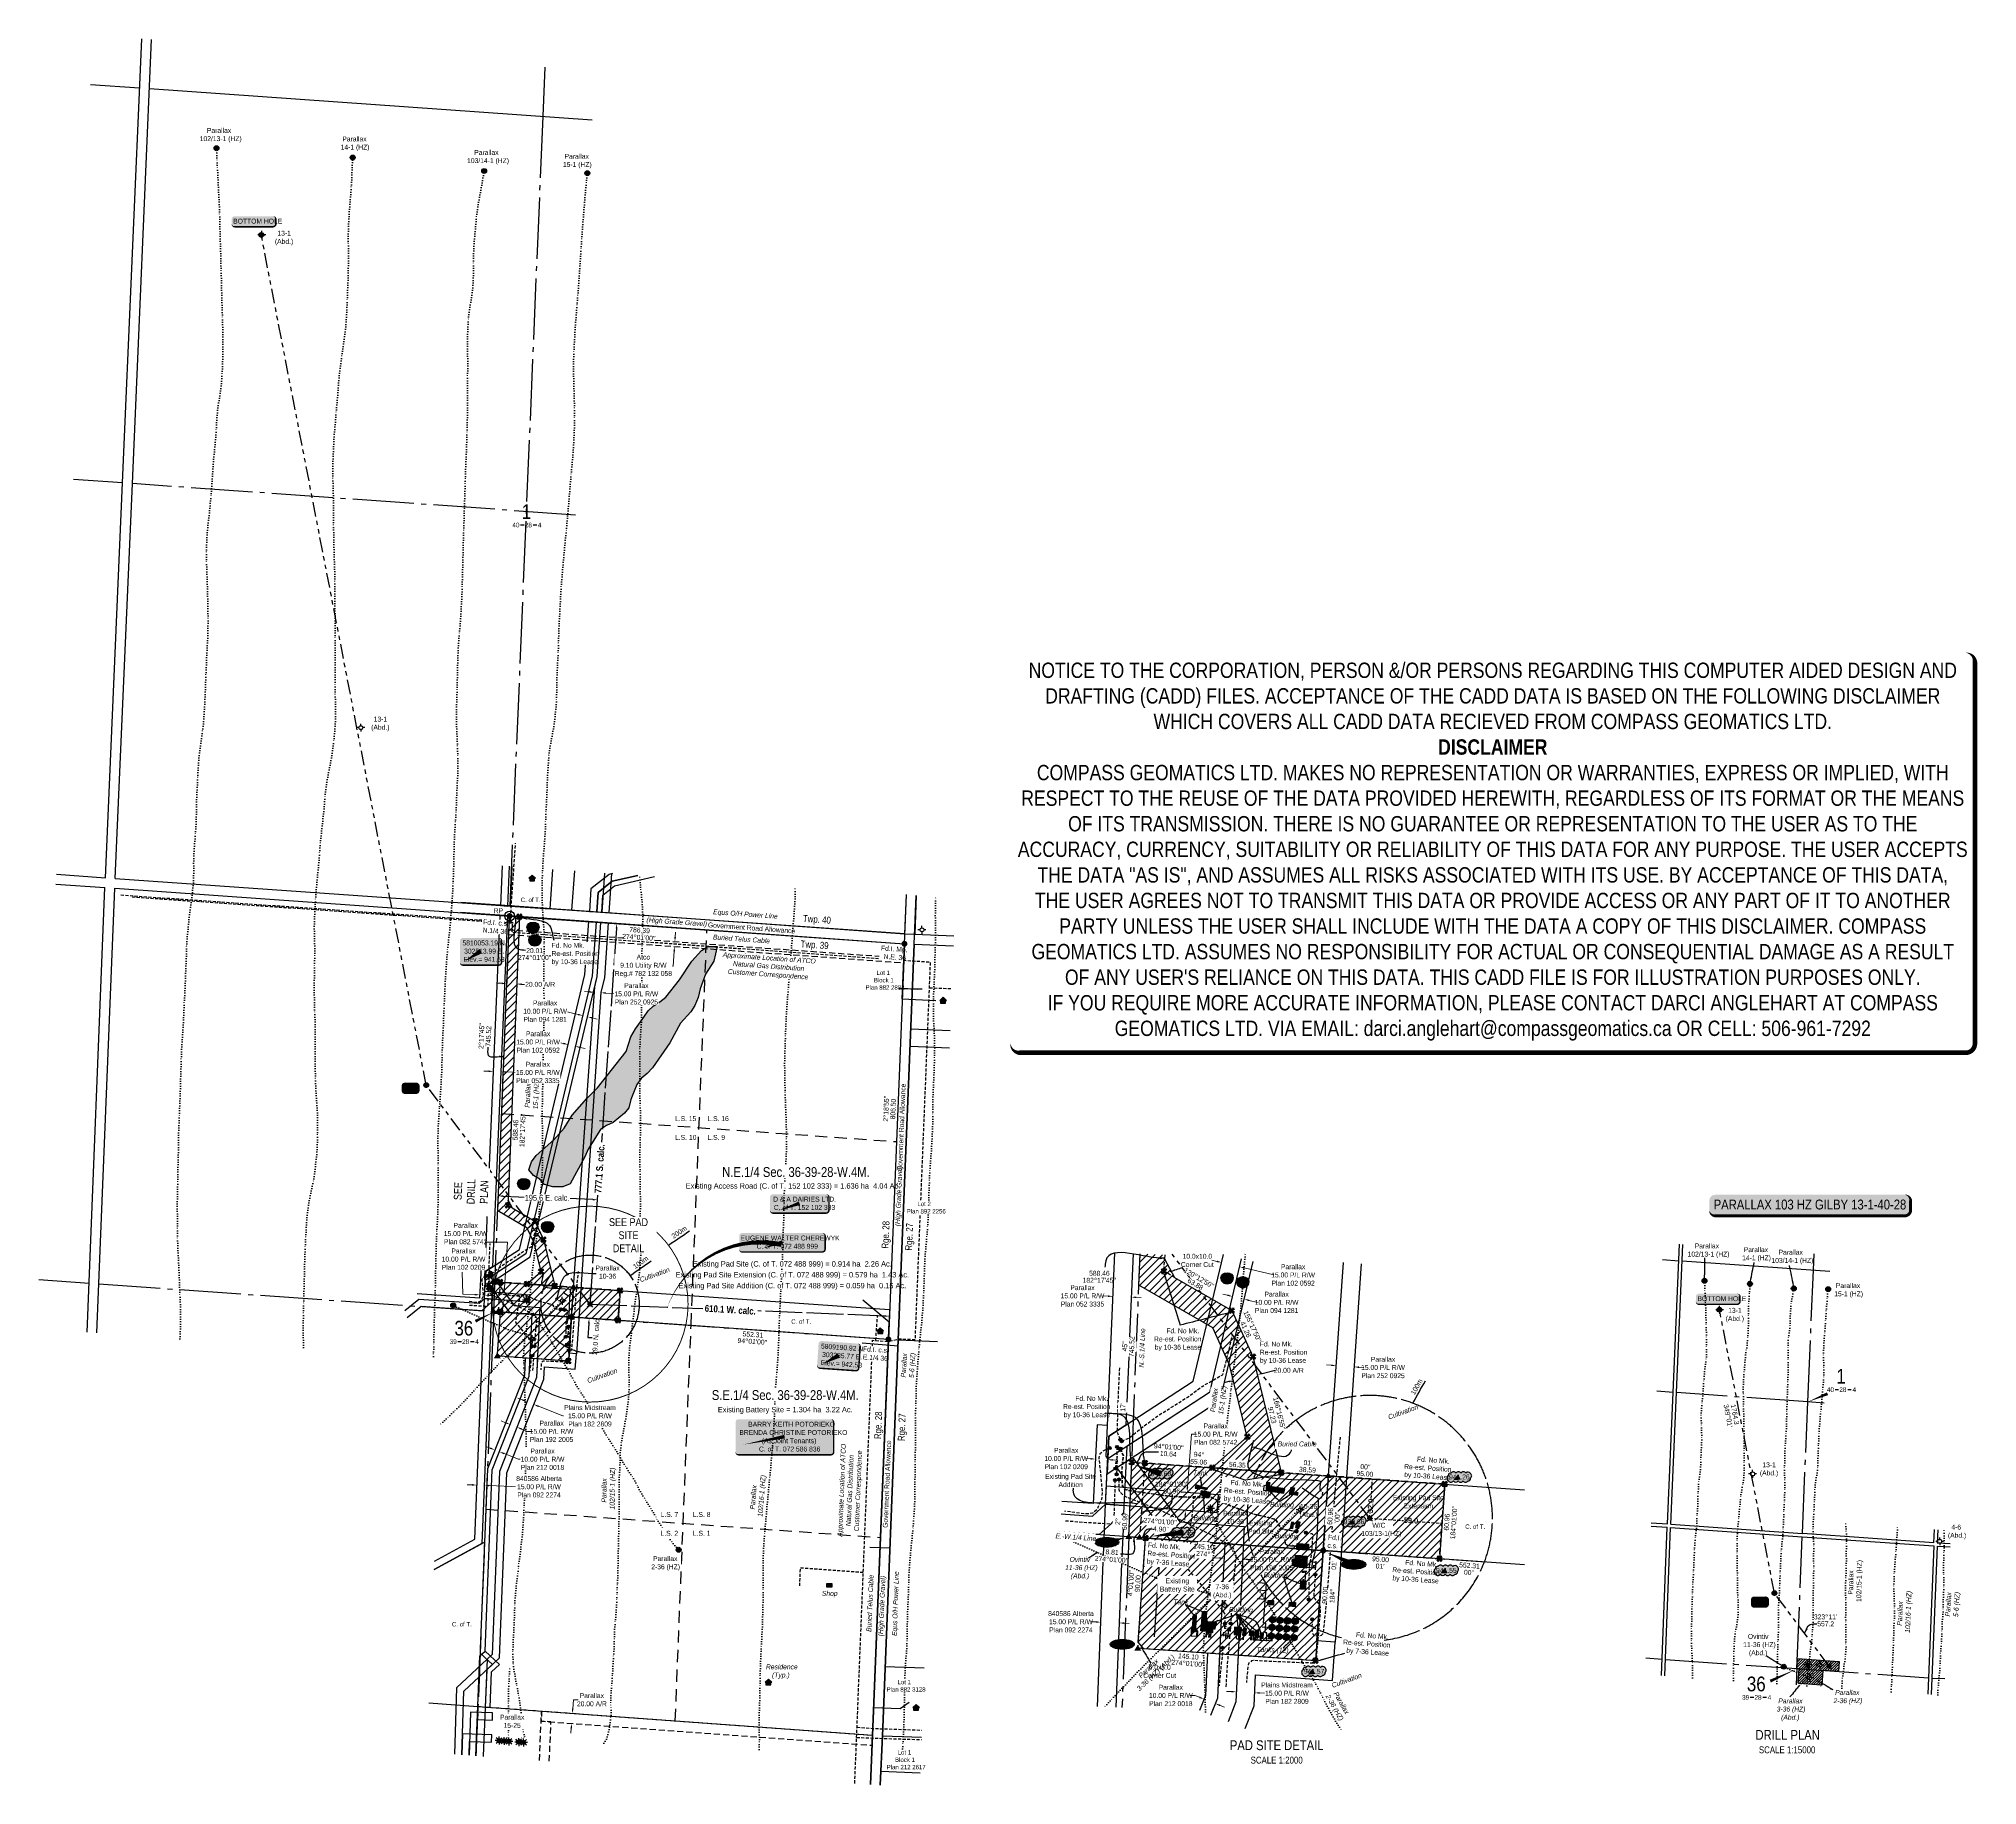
# Model space of a CAD drawing. Extents: x 301555 to 305504, y 5808283 to 5811840.
import ezdxf
from ezdxf.enums import TextEntityAlignment as Align

# ---------------------------------------------------------------- set-up
doc = ezdxf.new("R2010")
doc.units = 0
doc.header["$LTSCALE"] = 5
doc.header["$PDMODE"] = 34
doc.header["$PDSIZE"] = 0.03
for name, pattern in [('foc-ACCESSROAD', [3.75, 2.5, -1.25]), ('foc-BUFFER', [16.75, 15, -1.75]), ('foc-COORDS', [16.75, 15, -1.75]), ('foc-DOT', [1, 0.2, -0.8]), ('foc-DRILLPATH', [14.75, 6, -1.75, 1.75, -1.75, 1.75, -1.75]), ('foc-FLOWLINE', [3.75, 2.5, -1.25]), ('foc-LSD', [8, 5, -3]), ('foc-QUARTERLINE', [33, 25, -3, 2, -3]), ('foc-TIELINE', [1.875, 1.25, -0.625]), ('UG_PIPE', [1.875, 1.25, -0.625])]:
    doc.linetypes.add(name, pattern=pattern)
doc.layers.get('Defpoints').update_dxf_attribs({"color": 9})
for name, color, linetype in [('10', 1, 'Continuous'), ('35', 37, 'Continuous'), ('9', 3, 'Continuous'), ('AS-CABLE', 224, 'foc-CABLE'), ('AS-DRILL', 8, 'foc-DOT'), ('AS-DRILL-T', 8, 'Continuous'), ('AS-OWNER', 7, 'Continuous'), ('AS-PIPE-UG', 44, 'UG_PIPE'), ('AS-PIPE-UG-T', 44, 'Continuous'), ('AS-POWER', 104, 'foc-POWER'), ('AS-RESIDENCE', 14, 'Continuous'), ('AS-SYMBOL', 7, 'Continuous'), ('AS-TELEPHONE-T', 224, 'Continuous'), ('AS-TELUS', 224, 'foc-TEL'), ('AUX-BUFFER', 7, 'foc-BUFFER'), ('C-RW', 13, 'Continuous'), ('C-SYMBOL', 7, 'Continuous'), ('C-WS', 13, 'foc-ACCESSROAD'), ('C-WS-S', 8, 'Continuous'), ('CG-NOTES', 7, 'Continuous'), ('D-TXT', 6, 'Continuous'), ('DETAIL-T', 7, 'Continuous'), ('DRILL-T', 8, 'Continuous'), ('F-EZE', 190, 'foc-FLOWLINE'), ('F-RW', 190, 'Continuous'), ('F-WS-S', 8, 'Continuous'), ('L-AREAREQUIRED', 7, 'Continuous'), ('L-BD', 7, 'Continuous'), ('L-BD1', 253, 'Continuous'), ('L-DETAIL-T', 3, 'Continuous'), ('L-MON', 1, 'Continuous'), ('L-MON-T', 1, 'Continuous'), ('L-QSEC', 8, 'foc-QUARTERLINE'), ('L-ROAD-T', 7, 'Continuous'), ('L-SEC', 7, 'Continuous'), ('L-SECLBL', 7, 'Continuous'), ('L-SECTION-LSD', 7, 'foc-LSD'), ('L-TIE', 7, 'foc-TIELINE'), ('L-TITLEDB', 4, 'Continuous'), ('L-TITLEDB-T', 4, 'Continuous'), ('P-CROSSINGS', 250, 'Continuous'), ('P-ELEVATION', 7, 'Continuous'), ('P-OFFSETS', 7, 'foc-COORDS'), ('P-PDRILLPATH', 12, 'foc-DRILLPATH'), ('P-PROPOSED', 10, 'Continuous'), ('P-TXT', 4, 'Continuous'), ('T-TIE', 201, 'foc-TIELINE'), ('T-WATER', 160, 'Continuous'), ('T-WATER-H', 133, 'Continuous')]:
    doc.layers.add(name, color=color, linetype=linetype)
for name, color, linetype, true_color in [('AS-PIPE-AG', 7, 'Continuous', 0x7d00fa), ('AS-STRUCTURE-H', 7, 'Continuous', 0xa8a8a8), ('AS-STRUCTURE-T', 7, 'Continuous', 0x454545), ('P-PROPOSED-EXISTING-H', 7, 'Continuous', 0xffeebd)]:
    doc.layers.add(name, color=color, linetype=linetype, true_color=true_color)
doc.layers.add('AS-STRUCTURE', color=7, linetype='Continuous', lineweight=30, true_color=0x595959)
for name, color, linetype, lineweight in [('C-RW-T', 13, 'Continuous', 9), ('F-EZE-T', 190, 'Continuous', 9), ('F-RW-T', 190, 'Continuous', 9), ('T-TEXT', 48, 'Continuous', 18)]:
    doc.layers.add(name, color=color, linetype=linetype, lineweight=lineweight)
doc.layers.add('DISCLAIMER', color=7, linetype='Continuous', plot=False)
doc.styles.add('100L', font='ARIALN.TTF', dxfattribs={"height": 11})
doc.styles.add('175L', font='ARIALN.TTF', dxfattribs={"height": 20})
doc.styles.add('80', font='ARIALN.TTF', dxfattribs={"height": 10})
doc.styles.add('80CG', font='ARIALN.TTF', dxfattribs={"height": 10})
doc.styles.add('80L', font='ARIALN.TTF', dxfattribs={"height": 10})
doc.styles.add('80LS', font='ARIALNI.TTF', dxfattribs={"height": 10})
doc.styles.add('BOLD', font='ARIALNB.TTF')
doc.styles.add('Crossing', font='ARIALN.TTF', dxfattribs={"height": 10})
doc.styles.add('foc-LtypeFont', font='ARIALN.TTF', dxfattribs={"height": 7.35})
doc.styles.add('SIMPLEX', font='ARIALN.TTF')
doc.styles.add('TXT', font='ARIALN.TTF', dxfattribs={"height": 0.2})
doc.linetypes.add('foc-CABLE', pattern='A,2,-1,["C",foc-LtypeFont,S=0.2,R=0,X=-0.625,Y=-0.75],-1.24,8', length=12.24)
doc.linetypes.add('foc-POWER', pattern='A,6,-1,["P",foc-LtypeFont,S=0.2,R=0,X=-0.625,Y=-0.75],-1.24,4', length=12.24)
doc.linetypes.add('foc-POWER-NOLINE', pattern='A,0,-4,["P",foc-LtypeFont,S=0.2,R=0,X=-0.625,Y=-0.75],-8.24', length=12.24)
doc.linetypes.add('foc-TEL', pattern='A,2,-1,["T",foc-LtypeFont,S=0.2,R=0,X=-0.425,Y=-0.75],-1.24,8', length=12.24)
doc.linetypes.add('foc-TEL-NOLINE', pattern='A,0,-2,["T",foc-LtypeFont,S=0.2,R=0,X=-0.425,Y=-0.75],-10.24', length=12.24)
doc.dimstyles.new('CG2011', dxfattribs={"dimscale": 5, "dimtxt": 9, "dimasz": 2, "dimexe": 0.2, "dimexo": 0.0625, "dimgap": 0.5, "dimtad": 0, "dimtih": 1, "dimtoh": 1, "dimzin": 0, "dimdsep": 46, "dimtxsty": '80CG', "dimcen": 0.1, "dimse1": 1, "dimse2": 1, "dimclrd": 256, "dimclrt": 256, "dimaunit": 1, "dimadec": 4, "dimazin": 0, "dimtfac": 0.06, "dimtofl": 0, "dimtmove": 0, "dimatfit": 1, "dimfxl": 0.2, "dimtolj": 1, "dimtzin": 0, "dimlwd": -1, "dimarcsym": 0})
doc.dimstyles.new('Compass 5 000', dxfattribs={"dimscale": 5, "dimtxt": 9, "dimasz": 2, "dimexe": 0.2, "dimexo": 0.0625, "dimgap": 0.5, "dimtad": 0, "dimtih": 1, "dimtoh": 1, "dimzin": 0, "dimdsep": 46, "dimtxsty": '80CG', "dimcen": 0.1, "dimse1": 1, "dimse2": 1, "dimclrd": 256, "dimclrt": 256, "dimaunit": 1, "dimadec": 4, "dimazin": 0, "dimtfac": 0.06, "dimtofl": 0, "dimtmove": 0, "dimatfit": 1, "dimfxl": 0.2, "dimtolj": 1, "dimtzin": 0, "dimlwd": -1, "dimarcsym": 0})
pattern_1 = [(45, (3998.266, 389.976), (-7.857206125, 7.857206125), [])]
pattern_2 = [(45, (19.945, 382.952), (-7.857206125, 7.857206125), [])]

# ---------------------------------------------------------------- blocks, each defined once
blk = doc.blocks.new('L-SECLBL')
at = {"layer": '9', "color": 7}
for p, q in [((-5.1, -27.8), (-12.3, -27.8)), ((20.7, -27.8), (13.5, -27.8))]:
    blk.add_line(p, q, dxfattribs=at)
at = {"layer": '10', "color": 2, "style": 'SIMPLEX'}
blk.add_attdef('SEC', text='', height=30, dxfattribs=at).set_placement((0, 0), align=Align.MIDDLE)
at = {"layer": '10', "color": 5, "style": '80L'}
blk.add_attdef('TWP', text='', height=9.5, dxfattribs=at).set_placement((-14.4, -27.4), align=Align.MIDDLE_RIGHT)
blk.add_attdef('RGE', text='', height=9.5, dxfattribs=at).set_placement((3.6, -27.4), align=Align.MIDDLE_CENTER)
blk.add_attdef('MER', text='', height=9.5, dxfattribs=at).set_placement((23.2, -27.4), align=Align.MIDDLE_LEFT)
blk = doc.blocks.new('GAS')
h = blk.add_hatch(color=255)
h.dxf.hatch_style = 1
edge = h.paths.add_edge_path()
edge.add_arc((0, 0), 0.9, 0, 360)
for p, q in [((-0.81, 0), (-1.62, 0)), ((-0.57, 0.57), (-1.14, 1.14)), ((0, 0.81), (0, 1.62)), ((0.57, 0.57), (1.14, 1.14)), ((1.62, 0), (0.81, 0)), ((-0.57, -0.57), (-1.14, -1.14)), ((0, -0.81), (0, -1.62)), ((1.14, -1.14), (0.57, -0.57))]:
    blk.add_line(p, q)
blk.add_circle((0, 0), 0.8)
blk = doc.blocks.new('GABD')
for p, q in [((-0.81, 0), (-1.62, 0)), ((0, 0.81), (0, 1.62)), ((1.62, 0), (0.81, 0)), ((0, -0.81), (0, -1.62))]:
    blk.add_line(p, q)
blk.add_circle((0, 0), 0.8)
blk = doc.blocks.new('*D438')
at = {"layer": 'C-RW-T', "transparency": 16777216}
for p, q in [((302653.4, 5809852.6), (302625.4, 5809859.3)), ((302682.5, 5809845.7), (302692.3, 5809843.3))]:
    blk.add_line(p, q, dxfattribs=at)
for points in [[(302653.8, 5809854.2), (302653, 5809851), (302663.1, 5809850.3)], [(302682.9, 5809847.3), (302682.2, 5809844), (302672.8, 5809848)]]:
    blk.add_solid(points, dxfattribs=at)
at = {"layer": 'Defpoints', "color": 0, "transparency": 16777216}
for p in [(302663.1, 5809850.3), (302653.7, 5809811), (302663.4, 5809808.7)]:
    blk.add_point(p, dxfattribs=at)
at = {"layer": 'C-RW-T', "transparency": 16777216, "insert": (302586.3, 5809859.3), "char_height": 10, "attachment_point": 5, "style": '80CG', "bg_fill": 3, "box_fill_scale": 1.1, "bg_fill_color": 256, "bg_fill_true_color": 13158600, "bg_fill_transparency": 0}
blk.add_mtext('\\A1;Parallax\\P10.00 P/L R/W\\PPlan 094 1281', dxfattribs=at)
blk = doc.blocks.new('*D439')
at = {"layer": 'C-RW-T', "transparency": 16777216}
for p, q in [((302623.8, 5809793.6), (302611.2, 5809796.6)), ((302657.9, 5809785.4), (302667.6, 5809783.1))]:
    blk.add_line(p, q, dxfattribs=at)
for points in [[(302624.2, 5809795.2), (302623.4, 5809791.9), (302633.5, 5809791.3)], [(302658.3, 5809787.1), (302657.5, 5809783.8), (302648.2, 5809787.8)]]:
    blk.add_solid(points, dxfattribs=at)
at = {"layer": 'Defpoints', "color": 0, "transparency": 16777216}
for p in [(302633.5, 5809791.3), (302612.1, 5809701.3), (302626.7, 5809697.8)]:
    blk.add_point(p, dxfattribs=at)
at = {"layer": 'C-RW-T', "transparency": 16777216, "insert": (302572.1, 5809796.6), "char_height": 10, "attachment_point": 5, "style": '80CG', "bg_fill": 3, "box_fill_scale": 1.1, "bg_fill_color": 256, "bg_fill_true_color": 13158600, "bg_fill_transparency": 0}
blk.add_mtext('\\A1;Parallax\\P15.00 P/L R/W\\PPlan 102 0592', dxfattribs=at)
blk = doc.blocks.new('*D440')
at = {"layer": 'C-RW-T', "transparency": 16777216}
for p, q in [((302471.2, 5809737), (302461.2, 5809737.5)), ((302506.1, 5809735.6), (302532.5, 5809734.5))]:
    blk.add_line(p, q, dxfattribs=at)
for points in [[(302471.2, 5809738.7), (302471.1, 5809735.4), (302481.1, 5809736.6)], [(302506.1, 5809737.2), (302506, 5809733.9), (302496.1, 5809736)]]:
    blk.add_solid(points, dxfattribs=at)
at = {"layer": 'Defpoints', "color": 0, "transparency": 16777216}
for p in [(302496.1, 5809736), (302479, 5809687), (302494, 5809686.3)]:
    blk.add_point(p, dxfattribs=at)
at = {"layer": 'C-RW-T', "transparency": 16777216, "insert": (302571.5, 5809734.5), "char_height": 10, "attachment_point": 5, "style": '80CG', "bg_fill": 3, "box_fill_scale": 1.1, "bg_fill_color": 256, "bg_fill_true_color": 13158600, "bg_fill_transparency": 0}
blk.add_mtext('\\A1;Parallax\\P15.00 P/L R/W\\PPlan 052 3335', dxfattribs=at)
blk = doc.blocks.new('*D441')
at = {"layer": 'C-RW-T', "transparency": 16777216}
for p, q in [((302437.4, 5808894.4), (302427.4, 5808894.8)), ((302472.4, 5808893), (302533.1, 5808890.6))]:
    blk.add_line(p, q, dxfattribs=at)
for points in [[(302437.5, 5808896.1), (302437.3, 5808892.8), (302447.4, 5808894)], [(302472.4, 5808894.7), (302472.3, 5808891.4), (302462.4, 5808893.4)]]:
    blk.add_solid(points, dxfattribs=at)
at = {"layer": 'Defpoints', "color": 0, "transparency": 16777216}
for p in [(302456.4, 5809116), (302471.4, 5809115.4), (302447.4, 5808894)]:
    blk.add_point(p, dxfattribs=at)
at = {"layer": 'C-RW-T', "transparency": 16777216, "insert": (302573.9, 5808890.6), "char_height": 10, "attachment_point": 5, "style": '80CG', "bg_fill": 3, "box_fill_scale": 1.1, "bg_fill_color": 256, "bg_fill_true_color": 13158600, "bg_fill_transparency": 0}
blk.add_mtext('\\A1;840586 Alberta\\P15.00 P/L R/W\\PPlan 092 2274', dxfattribs=at)
blk = doc.blocks.new('*D442')
at = {"layer": 'Defpoints', "color": 0, "transparency": 16777216}
for p in [(302552.8, 5809071.9), (302563.5, 5809058.2), (302566.7, 5809066.4)]:
    blk.add_point(p, dxfattribs=at)
at = {"layer": 'F-RW-T', "transparency": 16777216}
for p, q in [((302540.3, 5809067.4), (302530.9, 5809071)), ((302572.8, 5809054.5), (302622.1, 5809035.1)), ((302622.1, 5809035.1), (302632.1, 5809035.1))]:
    blk.add_line(p, q, dxfattribs=at)
for points in [[(302540.9, 5809068.9), (302539.6, 5809065.8), (302549.6, 5809063.7)], [(302573.4, 5809056.1), (302572.2, 5809053), (302563.5, 5809058.2)]]:
    blk.add_solid(points, dxfattribs=at)
at = {"layer": 'F-RW-T', "transparency": 16777216, "insert": (302677.8, 5809035.1), "char_height": 10, "attachment_point": 5, "style": '80CG', "bg_fill": 3, "box_fill_scale": 1.1, "bg_fill_color": 256, "bg_fill_true_color": 13158600, "bg_fill_transparency": 0}
blk.add_mtext('\\A1;Plains Midstream\\P15.00 P/L R/W\\PPlan 182 2809', dxfattribs=at)
blk = doc.blocks.new('*D443')
at = {"layer": 'C-RW-T', "transparency": 16777216}
for p, q in [((302505.9, 5809021.1), (302496.6, 5809024.7)), ((302538.4, 5809008.2), (302550.4, 5809003.5)), ((302550.4, 5809003.5), (302560.4, 5809003.5))]:
    blk.add_line(p, q, dxfattribs=at)
for points in [[(302506.5, 5809022.6), (302505.3, 5809019.5), (302515.2, 5809017.4)], [(302539.1, 5809009.8), (302537.8, 5809006.7), (302529.1, 5809011.9)]]:
    blk.add_solid(points, dxfattribs=at)
at = {"layer": 'Defpoints', "color": 0, "transparency": 16777216}
for p in [(302513.6, 5809013.3), (302527.5, 5809007.8), (302529.1, 5809011.9)]:
    blk.add_point(p, dxfattribs=at)
at = {"layer": 'C-RW-T', "transparency": 16777216, "insert": (302599.5, 5809003.5), "char_height": 10, "attachment_point": 5, "style": '80CG'}
blk.add_mtext('\\A1;Parallax\\P15.00 P/L R/W\\PPlan 192 2005', dxfattribs=at)
blk = doc.blocks.new('*D444')
at = {"layer": 'C-RW-T', "transparency": 16777216}
for p, q in [((302474.7, 5808969.2), (302465.4, 5808972.9)), ((302502.6, 5808958.2), (302532, 5808946.7)), ((302532, 5808946.7), (302542, 5808946.7))]:
    blk.add_line(p, q, dxfattribs=at)
for points in [[(302475.3, 5808970.8), (302474.1, 5808967.7), (302484, 5808965.6)], [(302503.2, 5808959.8), (302502, 5808956.7), (302493.3, 5808961.9)]]:
    blk.add_solid(points, dxfattribs=at)
at = {"layer": 'Defpoints', "color": 0, "transparency": 16777216}
for p in [(302492.2, 5808986.3), (302501.5, 5808982.6), (302493.3, 5808961.9)]:
    blk.add_point(p, dxfattribs=at)
at = {"layer": 'C-RW-T', "transparency": 16777216, "insert": (302581.1, 5808946.7), "char_height": 10, "attachment_point": 5, "style": '80CG', "bg_fill": 3, "box_fill_scale": 1.1, "bg_fill_color": 256, "bg_fill_true_color": 13158600, "bg_fill_transparency": 0}
blk.add_mtext('\\A1;Parallax\\P10.00 P/L R/W\\PPlan 212 0018', dxfattribs=at)
blk = doc.blocks.new('*D445')
at = {"layer": 'C-RW-T', "transparency": 16777216}
for p, q in [((302642.5, 5808438.5), (302643.9, 5808456.8)), ((302643.9, 5808456.8), (302653.9, 5808456.8)), ((302639.6, 5808398.6), (302638.9, 5808388.6))]:
    blk.add_line(p, q, dxfattribs=at)
for points in [[(302640.9, 5808438.6), (302644.2, 5808438.4), (302641.8, 5808428.5)], [(302638, 5808398.7), (302641.3, 5808398.5), (302640.3, 5808408.6)]]:
    blk.add_solid(points, dxfattribs=at)
at = {"layer": 'Defpoints', "color": 0, "transparency": 16777216}
for p in [(302729.4, 5808422.2), (302640.3, 5808408.6), (302727.9, 5808402.2)]:
    blk.add_point(p, dxfattribs=at)
at = {"layer": 'C-RW-T', "transparency": 16777216, "insert": (302681.6, 5808456.8), "char_height": 10, "attachment_point": 5, "style": '80CG'}
blk.add_mtext('\\A1;Parallax\\P20.00 A/R', dxfattribs=at)
blk = doc.blocks.new('*U448')
h = blk.add_hatch(color=59)
edge = h.paths.add_edge_path()
edge.add_line((-54, -20), (54, -20))
edge.add_arc((54, -14), 6, 270, 360)
edge.add_line((60, -14), (60, 12.5))
edge.add_arc((54, 12.5), 6, 0, 90)
edge.add_line((54, 18.5), (-54, 18.5))
edge.add_arc((-54, 12.5), 6, 90, 180)
edge.add_line((-60, 12.5), (-60, -14))
edge.add_arc((-54, -14), 6, 180, 270)
at = {"color": 1, "flags": 128}
blk.add_lwpolyline([(-54, -20, 3, 3, 0), (54, -20, 3, 3, 0.414214), (60, -14, 3, 3, 0), (60, 12.5, 3, 0, 0.414214), (54, 18.5, 0, 0, 0), (-54, 18.5, 0, 0, 0.414214), (-60, 12.5, 0, 0, 0), (-60, -14, 0, 3, 0.414214)], format="xyseb", close=True, dxfattribs=at)
blk.add_lwpolyline([(-42.9, -14.9, 0, 7.5, 0), (0, 0, 0, 0, 0)], format="xyseb", dxfattribs=at)
at = {"color": 1, "style": '80'}
blk.add_attdef('ENTER_TEXT_001', (-36, -5), '', height=10, dxfattribs=at)
blk = doc.blocks.new('*U449')
h = blk.add_hatch(color=59)
edge = h.paths.add_edge_path()
edge.add_line((-94, -37), (94, -37))
edge.add_arc((94, -31), 6, 270, 360)
edge.add_line((100, -31), (100, 29.5))
edge.add_arc((94, 29.5), 6, 0, 90)
edge.add_line((94, 35.5), (-94, 35.5))
edge.add_arc((-94, 29.5), 6, 90, 180)
edge.add_line((-100, 29.5), (-100, -31))
edge.add_arc((-94, -31), 6, 180, 270)
at = {"color": 1, "flags": 128}
blk.add_lwpolyline([(-94, -37, 3, 3, 0), (94, -37, 3, 3, 0.414214), (100, -31, 3, 3, 0), (100, 29.5, 3, 0, 0.414214), (94, 35.5, 0, 0, 0), (-94, 35.5, 0, 0, 0.414214), (-100, 29.5, 0, 0, 0), (-100, -31, 0, 3, 0.414214)], format="xyseb", close=True, dxfattribs=at)
blk.add_lwpolyline([(-84.2, -16.2, 0, 7.5, 0), (0, 0, 0, 0, 0)], format="xyseb", dxfattribs=at)
at = {"color": 1, "style": '80'}
blk.add_attdef('ENTER_TEXT_001', (-36, -5), '', height=10, dxfattribs=at)
blk = doc.blocks.new('res_occ')
for points in [[(0.1, 0.89), (-1.26, -0.37), (1.46, -0.37)], [(-0.9, -1.43), (1.1, -1.43), (1.1, -0.37), (-0.9, -0.37)]]:
    blk.add_hatch(color=14).paths.add_polyline_path(points)
at = {"color": 14}
for points in [[(0.1, 0.89), (-1.26, -0.37), (1.46, -0.37)], [(-0.9, -1.43), (1.1, -1.43), (1.1, -0.37), (-0.9, -0.37)]]:
    blk.add_lwpolyline(points, close=True, dxfattribs=at)
blk = doc.blocks.new('*D450')
at = {"layer": 'Defpoints', "color": 0, "transparency": 16777216}
for p in [(302778, 5810005.6), (302777.3, 5809996.5)]:
    blk.add_point(p, dxfattribs=at)
at = {"layer": 'F-EZE-T', "transparency": 16777216}
for p, q in [((302851.3, 5810010.4), (302852, 5810020.4)), ((302849.2, 5809981.4), (302847.1, 5809951.4)), ((302847.1, 5809951.4), (302837.1, 5809951.4))]:
    blk.add_line(p, q, dxfattribs=at)
for points in [[(302849.6, 5810010.5), (302852.9, 5810010.3), (302850.6, 5810000.4)], [(302847.6, 5809981.5), (302850.9, 5809981.3), (302849.9, 5809991.4)]]:
    blk.add_solid(points, dxfattribs=at)
at = {"layer": 'F-EZE-T', "transparency": 16777216, "insert": (302786.5, 5809951.4), "char_height": 10, "attachment_point": 5, "style": '80CG', "bg_fill": 3, "box_fill_scale": 1.1, "bg_fill_color": 256, "bg_fill_true_color": 13158600, "bg_fill_transparency": 0}
blk.add_mtext('\\A1;Atco\\P9.10 Utility R/W\\PReg.# 782 132 058', dxfattribs=at)
at = {"layer": 'Defpoints', "color": 0, "transparency": 16777216}
blk.add_point((302849.9, 5809991.4), dxfattribs=at)
blk = doc.blocks.new('res_other')
blk.add_hatch(color=14).paths.add_polyline_path([(-1.09, 0.73), (0.91, 0.73), (0.91, -0.69), (-1.09, -0.69)])
at = {"color": 14}
blk.add_lwpolyline([(-1.09, 0.73), (0.91, 0.73), (0.91, -0.69), (-1.09, -0.69)], close=True, dxfattribs=at)
blk = doc.blocks.new('RISER')
h = blk.add_hatch(color=255)
h.dxf.hatch_style = 1
edge = h.paths.add_edge_path()
edge.add_arc((0, 0), 0.7, 0, 360)
blk.add_hatch(color=13).paths.add_polyline_path([(0.58, -0.15), (-0.58, -0.15, 0.774597)])
at = {"color": 13}
blk.add_line((-0.58, -0.15), (0.58, -0.15), dxfattribs=at)
blk.add_circle((0, 0), 0.6, dxfattribs=at)
blk = doc.blocks.new('fdia')
at = {"color": 255, "const_width": 1}
blk.add_lwpolyline([(-0.5, 0, 1), (0.5, 0, 1)], format="xyb", close=True, dxfattribs=at)
blk = doc.blocks.new('Fdiaa')
blk.add_blockref('fdia', (0, 0))
blk = doc.blocks.new('fdib')
at = {"color": 1, "const_width": 1.6}
blk.add_lwpolyline([(-0.4, 0, 1), (0.4, 0, 1)], format="xyb", close=True, dxfattribs=at)
at = {"color": 1}
blk.add_circle((0, 0), 0.8, dxfattribs=at)
blk = doc.blocks.new('Fdibb')
blk.add_blockref('fdib', (0, 0))
blk = doc.blocks.new('fdicc')
for name in ['Fdibb', 'Fdiaa']:
    blk.add_blockref(name, (0, 0))
blk = doc.blocks.new('FDI')
blk.add_blockref('fdicc', (0, 0))
blk = doc.blocks.new('STRIA')
blk.add_hatch(color=255).paths.add_polyline_path([(-0.04, 1.52), (-1.47, -0.87), (1.39, -0.87)])
blk = doc.blocks.new('STRIAA')
blk.add_blockref('STRIA', (0, 0))
blk = doc.blocks.new('STRIB')
at = {"color": 1}
blk.add_solid([(-1.12, -0.67), (-0.04, 1.13), (1.04, -0.67)], dxfattribs=at)
blk = doc.blocks.new('STRIBB')
blk.add_blockref('STRIB', (0, 0))
blk = doc.blocks.new('STRICC')
for name in ['STRIAA', 'STRIBB']:
    blk.add_blockref(name, (0, 0))
blk = doc.blocks.new('fdspike')
blk.add_blockref('STRICC', (0, 0))
blk = doc.blocks.new('TEMP')
h = blk.add_hatch(color=255)
h.dxf.hatch_style = 1
h.paths.add_polyline_path([(0, 0.25), (-0.67, 1.15), (-0.67, 0.67), (-1.15, 0.67), (-0.25, 0), (-1.15, -0.67), (-0.67, -0.67), (-0.67, -1.15), (0, -0.25), (0.67, -1.15), (0.67, -0.67), (1.15, -0.67), (0.25, 0), (1.15, 0.67), (0.67, 0.67), (0.67, 1.15)])
h.paths.add_polyline_path([(0.57, 0.85), (0.57, 0.57), (0.85, 0.57), (0.08, 0), (0.85, -0.57), (0.57, -0.57), (0.57, -0.85), (0, -0.08), (-0.57, -0.85), (-0.57, -0.57), (-0.85, -0.57), (-0.08, 0), (-0.85, 0.57), (-0.57, 0.57), (-0.57, 0.85), (0, 0.08)], flags=16)
h = blk.add_hatch(color=1)
h.dxf.hatch_style = 1
h.paths.add_polyline_path([(0, 0.08), (-0.57, 0.85), (-0.57, 0.57), (-0.85, 0.57), (-0.08, 0), (-0.85, -0.57), (-0.57, -0.57), (-0.57, -0.85), (0, -0.08), (0.57, -0.85), (0.57, -0.57), (0.85, -0.57), (0.08, 0), (0.85, 0.57), (0.57, 0.57), (0.57, 0.85)])
at = {"color": 1}
for p, q in [((-0.08, 0), (0.08, 0)), ((0, 0.08), (0, -0.08))]:
    blk.add_line(p, q, dxfattribs=at)
at = {"color": 255, "flags": 128}
blk.add_lwpolyline([(-0.25, 0), (-1.15, 0.67), (-0.67, 0.67), (-0.67, 1.15), (0, 0.25), (0.67, 1.15), (0.67, 0.67), (1.15, 0.67), (0.25, 0), (1.15, -0.67), (0.67, -0.67), (0.67, -1.15), (0, -0.25), (-0.67, -1.15), (-0.67, -0.67), (-1.15, -0.67)], close=True, dxfattribs=at)
at = {"color": 1, "flags": 128}
blk.add_lwpolyline([(-0.08, 0), (-0.85, 0.57), (-0.57, 0.57), (-0.57, 0.85), (0, 0.08), (0.57, 0.85), (0.57, 0.57), (0.85, 0.57), (0.08, 0), (0.85, -0.57), (0.57, -0.57), (0.57, -0.85), (0, -0.08), (-0.57, -0.85), (-0.57, -0.57), (-0.85, -0.57)], close=True, dxfattribs=at)
blk = doc.blocks.new('*U458')
h = blk.add_hatch(color=59)
edge = h.paths.add_edge_path()
edge.add_line((-81.5, -20), (81.5, -20))
edge.add_arc((81.5, -14), 6, 270, 360)
edge.add_line((87.5, -14), (87.5, 12.5))
edge.add_arc((81.5, 12.5), 6, 0, 90)
edge.add_line((81.5, 18.5), (-81.5, 18.5))
edge.add_arc((-81.5, 12.5), 6, 90, 180)
edge.add_line((-87.5, 12.5), (-87.5, -14))
edge.add_arc((-81.5, -14), 6, 180, 270)
at = {"color": 1, "flags": 128}
blk.add_lwpolyline([(-81.5, -20, 3, 3, 0), (81.5, -20, 3, 3, 0.414214), (87.5, -14, 3, 3, 0), (87.5, 12.5, 3, 0, 0.414214), (81.5, 18.5, 0, 0, 0), (-81.5, 18.5, 0, 0, 0.414214), (-87.5, 12.5, 0, 0, 0), (-87.5, -14, 0, 3, 0.414214)], format="xyseb", close=True, dxfattribs=at)
blk.add_lwpolyline([(-40, -12.9, 0, 7.5, 0), (0, 0, 0, 0, 0)], format="xyseb", dxfattribs=at)
at = {"color": 1, "style": '80'}
blk.add_attdef('ENTER_TEXT_001', (-36, -5), '', height=10, dxfattribs=at)
blk = doc.blocks.new('*D459')
at = {"layer": 'C-RW-T', "transparency": 16777216}
for p, q in [((304188, 5809138), (304178, 5809138.7)), ((304244.4, 5809134.2), (304254.3, 5809133.5))]:
    blk.add_line(p, q, dxfattribs=at)
for points in [[(304188.1, 5809139.7), (304187.9, 5809136.3), (304198, 5809137.3)], [(304244.5, 5809135.8), (304244.2, 5809132.5), (304234.4, 5809134.8)]]:
    blk.add_solid(points, dxfattribs=at)
at = {"layer": 'Defpoints', "color": 0, "transparency": 16777216}
for p in [(304198.4, 5809142.9), (304234.4, 5809134.8), (304234.8, 5809140.4)]:
    blk.add_point(p, dxfattribs=at)
at = {"layer": 'C-RW-T', "transparency": 16777216, "insert": (304293.4, 5809133.5), "char_height": 10, "attachment_point": 5, "style": '80CG'}
blk.add_mtext('\\A1;Parallax\\P15.00 P/L R/W\\PPlan 252 0925', dxfattribs=at)
blk = doc.blocks.new('*D460')
at = {"layer": 'Defpoints', "color": 0, "transparency": 16777216}
for p in [(303994.6, 5808471), (304032, 5808469.2), (304032.1, 5808471)]:
    blk.add_point(p, dxfattribs=at)
at = {"layer": 'F-RW-T', "transparency": 16777216}
for p, q in [((303984.7, 5808473.3), (303974.7, 5808473.8)), ((304042.1, 5808470.6), (304052.1, 5808470.1))]:
    blk.add_line(p, q, dxfattribs=at)
for points in [[(303984.7, 5808475), (303984.6, 5808471.7), (303994.7, 5808472.8)], [(304042.2, 5808472.2), (304042, 5808468.9), (304032.1, 5808471)]]:
    blk.add_solid(points, dxfattribs=at)
at = {"layer": 'F-RW-T', "transparency": 16777216, "insert": (304097.7, 5808470.1), "char_height": 10, "attachment_point": 5, "style": '80CG'}
blk.add_mtext('\\A1;Plains Midstream\\P15.00 P/L R/W\\PPlan 182 2809', dxfattribs=at)
blk = doc.blocks.new('*D461')
at = {"layer": 'C-RW-T', "transparency": 16777216}
for p, q in [((303960.2, 5808745.4), (303950.2, 5808745.9)), ((304017.6, 5808742.7), (304027.6, 5808742.2))]:
    blk.add_line(p, q, dxfattribs=at)
for points in [[(303960.2, 5808747.1), (303960.1, 5808743.8), (303970.2, 5808744.9)], [(304017.7, 5808744.3), (304017.5, 5808741), (304007.6, 5808743.1)]]:
    blk.add_solid(points, dxfattribs=at)
at = {"layer": 'Defpoints', "color": 0, "transparency": 16777216}
for p in [(304007.6, 5808743.1), (303968.7, 5808714.1), (304006.1, 5808712.3)]:
    blk.add_point(p, dxfattribs=at)
at = {"layer": 'C-RW-T', "transparency": 16777216, "insert": (304066.7, 5808742.2), "char_height": 10, "attachment_point": 5, "style": '80CG'}
blk.add_mtext('\\A1;Parallax\\P15.00 P/L R/W\\PPlan 192 2005', dxfattribs=at)
blk = doc.blocks.new('*D462')
at = {"layer": 'C-RW-T', "transparency": 16777216}
for p, q in [((303910.1, 5808465.4), (303900.1, 5808465.4)), ((303919.4, 5808461.7), (303910.1, 5808465.4)), ((303961.3, 5808445.2), (303970.6, 5808441.5))]:
    blk.add_line(p, q, dxfattribs=at)
for points in [[(303920, 5808463.2), (303918.8, 5808460.1), (303928.7, 5808458)], [(303961.9, 5808446.7), (303960.7, 5808443.6), (303952, 5808448.9)]]:
    blk.add_solid(points, dxfattribs=at)
at = {"layer": 'Defpoints', "color": 0, "transparency": 16777216}
for p in [(303928.5, 5808457.4), (303928.7, 5808458), (303951.7, 5808448.2)]:
    blk.add_point(p, dxfattribs=at)
at = {"layer": 'C-RW-T', "transparency": 16777216, "insert": (303861, 5808465.4), "char_height": 10, "attachment_point": 5, "style": '80CG'}
blk.add_mtext('\\A1;Parallax\\P10.00 P/L R/W\\PPlan 212 0018', dxfattribs=at)
blk = doc.blocks.new('*D463')
at = {"layer": 'C-RW-T', "transparency": 16777216}
for p, q in [((303976.6, 5809280.7), (303966.9, 5809283)), ((304020.4, 5809270.3), (304037.6, 5809266.2))]:
    blk.add_line(p, q, dxfattribs=at)
for points in [[(303977, 5809282.3), (303976.3, 5809279.1), (303986.4, 5809278.4)], [(304020.8, 5809271.9), (304020.1, 5809268.7), (304010.7, 5809272.6)]]:
    blk.add_solid(points, dxfattribs=at)
at = {"layer": 'Defpoints', "color": 0, "transparency": 16777216}
for p in [(303997.9, 5809326.7), (304022.2, 5809320.9), (304010.7, 5809272.6)]:
    blk.add_point(p, dxfattribs=at)
at = {"layer": 'C-RW-T', "transparency": 16777216, "insert": (304076.6, 5809266.2), "char_height": 10, "attachment_point": 5, "style": '80CG'}
blk.add_mtext('\\A1;Parallax\\P10.00 P/L R/W\\PPlan 094 1281', dxfattribs=at)
blk = doc.blocks.new('*D464')
at = {"layer": 'C-RW-T', "transparency": 16777216}
for p, q in [((303954.6, 5809349.8), (303944.8, 5809352.1)), ((304010.5, 5809336.5), (304071.2, 5809322))]:
    blk.add_line(p, q, dxfattribs=at)
for points in [[(303954.9, 5809351.4), (303954.2, 5809348.2), (303964.3, 5809347.5)], [(304010.9, 5809338.1), (304010.1, 5809334.9), (304000.8, 5809338.8)]]:
    blk.add_solid(points, dxfattribs=at)
at = {"layer": 'Defpoints', "color": 0, "transparency": 16777216}
for p in [(304000.8, 5809338.8), (303957.9, 5809320.6), (303994.3, 5809311.9)]:
    blk.add_point(p, dxfattribs=at)
at = {"layer": 'C-RW-T', "transparency": 16777216, "insert": (304110.2, 5809322), "char_height": 10, "attachment_point": 5, "style": '80CG'}
blk.add_mtext('\\A1;Parallax\\P15.00 P/L R/W\\PPlan 102 0592', dxfattribs=at)
blk = doc.blocks.new('*D465')
at = {"layer": 'C-RW-T', "transparency": 16777216}
for p, q in [((303894.9, 5808889.5), (303903.4, 5808997.8)), ((303903.4, 5808997.8), (303913.4, 5808997.8)), ((303890.4, 5808832.2), (303889.6, 5808822.3))]:
    blk.add_line(p, q, dxfattribs=at)
for points in [[(303893.2, 5808889.6), (303896.6, 5808889.3), (303894.1, 5808879.5)], [(303888.7, 5808832.4), (303892.1, 5808832.1), (303891.2, 5808842.2)]]:
    blk.add_solid(points, dxfattribs=at)
at = {"layer": 'Defpoints', "color": 0, "transparency": 16777216}
for p in [(303885.5, 5808880.2), (303894.1, 5808879.5), (303882.6, 5808842.9)]:
    blk.add_point(p, dxfattribs=at)
at = {"layer": 'C-RW-T', "transparency": 16777216, "insert": (303952.5, 5808997.8), "char_height": 10, "attachment_point": 5, "style": '80CG'}
blk.add_mtext('\\A1;\\A1;Parallax\\P15.00 P/L R/W\\PPlan 082 5742', dxfattribs=at)
blk = doc.blocks.new('*D466')
at = {"layer": 'C-RW-T', "transparency": 16777216}
for p, q in [((303697.6, 5808947.5), (303687, 5808948.1)), ((303742.5, 5808945.3), (303752.5, 5808944.8))]:
    blk.add_line(p, q, dxfattribs=at)
for points in [[(303697.7, 5808949.2), (303697.5, 5808945.9), (303707.6, 5808947)], [(303742.6, 5808947), (303742.4, 5808943.7), (303732.5, 5808945.8)]]:
    blk.add_solid(points, dxfattribs=at)
at = {"layer": 'Defpoints', "color": 0, "transparency": 16777216}
for p in [(303707.6, 5808947), (303705.8, 5808911), (303730.7, 5808909.8)]:
    blk.add_point(p, dxfattribs=at)
at = {"layer": 'C-RW-T', "transparency": 16777216, "insert": (303647.9, 5808948.1), "char_height": 10, "attachment_point": 5, "style": '80CG'}
blk.add_mtext('\\A1;Parallax\\P10.00 P/L R/W\\PPlan 102 0209', dxfattribs=at)
blk = doc.blocks.new('*D467')
at = {"layer": 'C-RW-T', "transparency": 16777216}
for p, q in [((303733.3, 5809278.9), (303720.2, 5809279.4)), ((303790.5, 5809276.5), (303800.4, 5809276))]:
    blk.add_line(p, q, dxfattribs=at)
for points in [[(303733.4, 5809280.5), (303733.2, 5809277.2), (303743.3, 5809278.4)], [(303790.5, 5809278.1), (303790.4, 5809274.8), (303780.5, 5809276.9)]]:
    blk.add_solid(points, dxfattribs=at)
at = {"layer": 'Defpoints', "color": 0, "transparency": 16777216}
for p in [(303743.3, 5809278.4), (303741.9, 5809246.2), (303779.1, 5809244.7)]:
    blk.add_point(p, dxfattribs=at)
at = {"layer": 'C-RW-T', "transparency": 16777216, "insert": (303681.1, 5809279.4), "char_height": 10, "attachment_point": 5, "style": '80CG'}
blk.add_mtext('\\A1;Parallax\\P15.00 P/L R/W\\PPlan 052 3335', dxfattribs=at)
blk = doc.blocks.new('*D468')
at = {"layer": 'C-RW-T', "transparency": 16777216}
for p, q in [((303708.5, 5808615.2), (303698.5, 5808615.6)), ((303765.9, 5808612.8), (303775.9, 5808612.4))]:
    blk.add_line(p, q, dxfattribs=at)
for points in [[(303708.6, 5808616.8), (303708.4, 5808613.5), (303718.5, 5808614.7)], [(303766, 5808614.5), (303765.9, 5808611.2), (303756, 5808613.2)]]:
    blk.add_solid(points, dxfattribs=at)
at = {"layer": 'Defpoints', "color": 0, "transparency": 16777216}
for p in [(303718.3, 5808610.6), (303718.5, 5808614.7), (303755.8, 5808609.1)]:
    blk.add_point(p, dxfattribs=at)
at = {"layer": 'C-RW-T', "transparency": 16777216, "insert": (303657.6, 5808615.6), "char_height": 10, "attachment_point": 5, "style": '80CG'}
blk.add_mtext('\\A1;840586 Alberta\\P15.00 P/L R/W\\PPlan 092 2274', dxfattribs=at)
blk = doc.blocks.new('*U481')
at = {"layer": 'P-ELEVATION'}
h = blk.add_hatch(color=111, dxfattribs=at)
h.dxf.hatch_style = 1
edge = h.paths.add_edge_path()
edge.add_ellipse((0, 0), major_axis=(-24.4, 0), ratio=0.410256, start_angle=0, end_angle=360)
at = {"layer": 'P-ELEVATION', "color": 7, "flags": 128}
blk.add_lwpolyline([(0, 0, 12.5, 0, 0), (-54.1, 24, 0, 0, 0)], format="xyseb", dxfattribs=at)
at = {"layer": 'P-ELEVATION', "color": 7}
blk.add_ellipse((0, 0), major_axis=(-24.4, 0), ratio=0.410256, dxfattribs=at)
at = {"layer": 'P-ELEVATION', "style": '80'}
blk.add_attdef('ELEVATION', text='', height=10, dxfattribs=at).set_placement((0, 0), align=Align.MIDDLE_CENTER)
blk = doc.blocks.new('wa')
at = {"layer": 'P-ELEVATION'}
h = blk.add_hatch(color=111, dxfattribs=at)
h.dxf.hatch_style = 1
edge = h.paths.add_edge_path()
edge.add_arc((-17.4, -4.5), 6.1, 215, 325)
edge.add_arc((-7.4, -4.5), 6.1, 215, 325)
edge.add_arc((2.6, -4.5), 6.1, 215, 325)
edge.add_arc((12.7, -4.5), 6.1, 215, 325)
edge.add_arc((18.1, -3.7), 4.32, 263.4336, 373.4336)
edge.add_arc((18.8, 2.3), 6.1, 305, 415)
edge.add_arc((17.5, 4.4), 5.69, 30.6955, 140.6955)
edge.add_arc((8.1, 4.5), 6.1, 35, 145)
edge.add_arc((-1.9, 4.5), 6.1, 35, 145)
edge.add_arc((-11.9, 4.5), 6.1, 35, 145)
edge.add_arc((-18, 3.8), 4.33, 75.4261, 185.4261)
edge.add_arc((-18.4, -2.3), 6.96, 125, 235)
at = {"color": 240, "flags": 128}
blk.add_lwpolyline([(-22.4, -8, 0.520567), (-12.3, -8, 0.520567), (-2.4, -8, 0.520567), (7.6, -8, 0.520567), (17.6, -8, 0.520567), (22.4, -2.7, 0.520567), (22.4, 7.3, 0.520567), (13.1, 8, 0.520567), (3.1, 8, 0.520567), (-6.9, 8, 0.520567), (-16.9, 8, 0.520567), (-22.4, 3.4, 0.520567)], format="xyb", close=True, dxfattribs=at)
at = {"layer": 'P-ELEVATION', "color": 240, "flags": 128}
blk.add_lwpolyline([(0, 0, 12.5, 0, 0), (-12.4, -6.4, 0, 0, 0)], format="xyseb", dxfattribs=at)
at = {"layer": 'P-ELEVATION', "color": 240, "style": '80'}
blk.add_attdef('ELEVATION', text='', height=10, dxfattribs=at).set_placement((0, 0), align=Align.MIDDLE_CENTER)
blk = doc.blocks.new('*U484')
at = {"layer": 'P-ELEVATION'}
h = blk.add_hatch(color=111, dxfattribs=at)
h.dxf.hatch_style = 1
edge = h.paths.add_edge_path()
edge.add_arc((-17.4, -4.5), 6.1, 215, 325)
edge.add_arc((-7.4, -4.5), 6.1, 215, 325)
edge.add_arc((2.6, -4.5), 6.1, 215, 325)
edge.add_arc((12.7, -4.5), 6.1, 215, 325)
edge.add_arc((18.1, -3.7), 4.32, 263.4336, 373.4336)
edge.add_arc((18.8, 2.3), 6.1, 305, 415)
edge.add_arc((17.5, 4.4), 5.69, 30.6955, 140.6955)
edge.add_arc((8.1, 4.5), 6.1, 35, 145)
edge.add_arc((-1.9, 4.5), 6.1, 35, 145)
edge.add_arc((-11.9, 4.5), 6.1, 35, 145)
edge.add_arc((-18, 3.8), 4.33, 75.4261, 185.4261)
edge.add_arc((-18.4, -2.3), 6.96, 125, 235)
at = {"color": 240, "flags": 128}
blk.add_lwpolyline([(-22.4, -8, 0.520567), (-12.3, -8, 0.520567), (-2.4, -8, 0.520567), (7.6, -8, 0.520567), (17.6, -8, 0.520567), (22.4, -2.7, 0.520567), (22.4, 7.3, 0.520567), (13.1, 8, 0.520567), (3.1, 8, 0.520567), (-6.9, 8, 0.520567), (-16.9, 8, 0.520567), (-22.4, 3.4, 0.520567)], format="xyb", close=True, dxfattribs=at)
at = {"layer": 'P-ELEVATION', "color": 240, "flags": 128}
blk.add_lwpolyline([(0, 0, 12.5, 0, 0), (-53.3, 17.6, 0, 0, 0)], format="xyseb", dxfattribs=at)
at = {"layer": 'P-ELEVATION', "color": 240, "style": '80'}
blk.add_attdef('ELEVATION', text='', height=10, dxfattribs=at).set_placement((0, 0), align=Align.MIDDLE_CENTER)
blk = doc.blocks.new('*U483')
at = {"layer": 'P-ELEVATION'}
h = blk.add_hatch(color=111, dxfattribs=at)
h.dxf.hatch_style = 1
edge = h.paths.add_edge_path()
edge.add_ellipse((0, 0), major_axis=(-24.4, 0), ratio=0.410256, start_angle=0, end_angle=360)
at = {"layer": 'P-ELEVATION', "color": 7, "flags": 128}
blk.add_lwpolyline([(0, 0, 12.5, 0, 0), (36.9, 9.1, 0, 0, 0)], format="xyseb", dxfattribs=at)
at = {"layer": 'P-ELEVATION', "color": 7}
blk.add_ellipse((0, 0), major_axis=(-24.4, 0), ratio=0.410256, dxfattribs=at)
at = {"layer": 'P-ELEVATION', "style": '80'}
blk.add_attdef('ELEVATION', text='', height=10, dxfattribs=at).set_placement((0, 0), align=Align.MIDDLE_CENTER)
blk = doc.blocks.new('*U482')
at = {"layer": 'P-ELEVATION'}
h = blk.add_hatch(color=111, dxfattribs=at)
h.dxf.hatch_style = 1
edge = h.paths.add_edge_path()
edge.add_arc((-17.4, -4.5), 6.1, 215, 325)
edge.add_arc((-7.4, -4.5), 6.1, 215, 325)
edge.add_arc((2.6, -4.5), 6.1, 215, 325)
edge.add_arc((12.7, -4.5), 6.1, 215, 325)
edge.add_arc((18.1, -3.7), 4.32, 263.4336, 373.4336)
edge.add_arc((18.8, 2.3), 6.1, 305, 415)
edge.add_arc((17.5, 4.4), 5.69, 30.6955, 140.6955)
edge.add_arc((8.1, 4.5), 6.1, 35, 145)
edge.add_arc((-1.9, 4.5), 6.1, 35, 145)
edge.add_arc((-11.9, 4.5), 6.1, 35, 145)
edge.add_arc((-18, 3.8), 4.33, 75.4261, 185.4261)
edge.add_arc((-18.4, -2.3), 6.96, 125, 235)
at = {"color": 240, "flags": 128}
blk.add_lwpolyline([(-22.4, -8, 0.520567), (-12.3, -8, 0.520567), (-2.4, -8, 0.520567), (7.6, -8, 0.520567), (17.6, -8, 0.520567), (22.4, -2.7, 0.520567), (22.4, 7.3, 0.520567), (13.1, 8, 0.520567), (3.1, 8, 0.520567), (-6.9, 8, 0.520567), (-16.9, 8, 0.520567), (-22.4, 3.4, 0.520567)], format="xyb", close=True, dxfattribs=at)
at = {"layer": 'P-ELEVATION', "color": 240, "flags": 128}
blk.add_lwpolyline([(0, 0, 12.5, 0, 0), (-66.1, -8, 0, 0, 0)], format="xyseb", dxfattribs=at)
at = {"layer": 'P-ELEVATION', "color": 240, "style": '80'}
blk.add_attdef('ELEVATION', text='', height=10, dxfattribs=at).set_placement((0, 0), align=Align.MIDDLE_CENTER)
blk = doc.blocks.new('we')
at = {"layer": 'P-ELEVATION'}
h = blk.add_hatch(color=111, dxfattribs=at)
h.dxf.hatch_style = 1
edge = h.paths.add_edge_path()
edge.add_ellipse((0, 0), major_axis=(-24.4, 0), ratio=0.410256, start_angle=0, end_angle=360)
at = {"layer": 'P-ELEVATION', "color": 7, "flags": 128}
blk.add_lwpolyline([(0, 0, 12.5, 0, 0), (-12.4, -6.4, 0, 0, 0)], format="xyseb", dxfattribs=at)
at = {"layer": 'P-ELEVATION', "color": 7}
blk.add_ellipse((0, 0), major_axis=(-24.4, 0), ratio=0.410256, dxfattribs=at)
at = {"layer": 'P-ELEVATION', "style": '80'}
blk.add_attdef('ELEVATION', text='', height=10, dxfattribs=at).set_placement((0, 0), align=Align.MIDDLE_CENTER)
blk = doc.blocks.new('RP')
at = {"layer": '35', "color": 3}
blk.add_circle((0, 0), 10, dxfattribs=at)
at = {"layer": '35', "color": 3, "style": '80'}
blk.add_attdef('RP_001', (-32.4, 5.8), '', height=10, dxfattribs=at)
blk = doc.blocks.new('*U479')
h = blk.add_hatch(color=254)
edge = h.paths.add_edge_path()
edge.add_line((-36.5, -28.5), (36.5, -28.5))
edge.add_arc((36.5, -22.5), 6, 270, 360)
edge.add_line((42.5, -22.5), (42.5, 21))
edge.add_arc((36.5, 21), 6, 0, 90)
edge.add_line((36.5, 27), (-36.5, 27))
edge.add_arc((-36.5, 21), 6, 90, 180)
edge.add_line((-42.5, 21), (-42.5, -22.5))
edge.add_arc((-36.5, -22.5), 6, 180, 270)
at = {"color": 1, "flags": 128}
blk.add_lwpolyline([(-36.5, -28.5, 3, 3, 0), (36.5, -28.5, 3, 3, 0.414214), (42.5, -22.5, 3, 3, 0), (42.5, 21, 3, 0, 0.414214), (36.5, 27, 0, 0, 0), (-36.5, 27, 0, 0, 0.414214), (-42.5, 21, 0, 0, 0), (-42.5, -22.5, 0, 3, 0.414214)], format="xyseb", close=True, dxfattribs=at)
blk.add_lwpolyline([(-32.2, -20.2, 0, 10, 0), (0, 0, 5, 5, 0)], format="xyseb", dxfattribs=at)
at = {"color": 1, "style": '80'}
blk.add_attdef('ENTER_TEXT_001', (-36, -5), '', height=10, dxfattribs=at)
blk = doc.blocks.new('*U338')
at = {"layer": 'DETAIL-T', "color": 3, "insert": (0, 0), "char_height": 20, "width": 217.108, "attachment_point": 5, "style": '80CG'}
blk.add_mtext('PAD SITE DETAIL\\P{\\H0.7x;SCALE 1:2000}', dxfattribs=at)
blk = doc.blocks.new('xing2')
h = blk.add_hatch(color=50)
h.dxf.hatch_style = 1
edge = h.paths.add_edge_path()
edge.add_ellipse((0, 0), major_axis=(-12.5, 0), ratio=0.816297, start_angle=0, end_angle=360)
h = blk.add_hatch(color=250)
h.dxf.hatch_style = 1
edge = h.paths.add_edge_path()
edge.add_ellipse((0, -2), major_axis=(-12.5, 0), ratio=0.816297, start_angle=0, end_angle=180)
edge.add_line((12.5, -2), (12.5, 0))
edge.add_ellipse((0, 0), major_axis=(-12.5, 0), ratio=0.816297, start_angle=0, end_angle=180, ccw=False)
edge.add_line((-12.5, 0), (-12.5, -2))
at = {"color": 250}
blk.add_ellipse((0, 0), major_axis=(-12.5, 0), ratio=0.816297, dxfattribs=at)
blk.add_ellipse((0, -2), major_axis=(-12.5, 0), ratio=0.816297, start_param=0, end_param=3.141593, dxfattribs=at)
at = {"color": 250, "style": 'Crossing'}
blk.add_attdef('CROSSING', text='', height=9, dxfattribs=at).set_placement((0.1, 0), align=Align.MIDDLE_CENTER)
at = {"color": 250, "style": 'Crossing', "flags": 1}
for tag, p in [('DESCRIPTION', (0.1, -25.8)), ('LOCATION', (0.1, -39.3)), ('OWNER', (0.1, -12.5)), ('DWG_REF', (0.1, -52.8))]:
    blk.add_attdef(tag, text='', height=9, dxfattribs=at).set_placement(p, align=Align.MIDDLE_CENTER)
blk = doc.blocks.new('*D485')
at = {"layer": 'Defpoints', "color": 0, "transparency": 16777216}
for p in [(302508.2, 5809909.1), (302528.2, 5809908.3), (302528.4, 5809914.8)]:
    blk.add_point(p, dxfattribs=at)
at = {"layer": 'P-TXT', "transparency": 16777216}
for p, q in [((302498.5, 5809916), (302488.5, 5809916.4)), ((302538.4, 5809914.4), (302548.4, 5809914))]:
    blk.add_line(p, q, dxfattribs=at)
for points in [[(302498.5, 5809917.6), (302498.4, 5809914.3), (302508.5, 5809915.6)], [(302538.5, 5809916), (302538.4, 5809912.7), (302528.4, 5809914.8)]]:
    blk.add_solid(points, dxfattribs=at)
at = {"layer": 'P-TXT', "transparency": 16777216, "insert": (302576.2, 5809914), "char_height": 10, "attachment_point": 5, "style": '80CG', "bg_fill": 3, "box_fill_scale": 1.1, "bg_fill_color": 256, "bg_fill_true_color": 13158600, "bg_fill_transparency": 0}
blk.add_mtext('\\A1;20.00 A/R', dxfattribs=at)
blk = doc.blocks.new('*D486')
at = {"layer": 'Defpoints', "color": 0, "transparency": 16777216}
for p in [(304037.2, 5809118.9), (304041, 5809103.5), (303992.5, 5809091.6)]:
    blk.add_point(p, dxfattribs=at)
at = {"layer": 'P-TXT', "transparency": 16777216}
for p, q in [((303979, 5809104.7), (303969.2, 5809102.3)), ((304047, 5809121.3), (304073.6, 5809127.8))]:
    blk.add_line(p, q, dxfattribs=at)
for points in [[(303978.6, 5809106.3), (303979.4, 5809103.1), (303988.7, 5809107.1)], [(304046.6, 5809122.9), (304047.4, 5809119.7), (304037.2, 5809118.9)]]:
    blk.add_solid(points, dxfattribs=at)
at = {"layer": 'P-TXT', "transparency": 16777216, "insert": (304101.3, 5809127.8), "char_height": 10, "attachment_point": 5, "style": '80CG'}
blk.add_mtext('\\A1;20.00 A/R', dxfattribs=at)
blk = doc.blocks.new('WC')
at = {"layer": 'L-MON'}
h = blk.add_hatch(color=255, dxfattribs=at)
h.dxf.hatch_style = 1
edge = h.paths.add_edge_path()
edge.add_arc((0, 0), 0.9, 0, 360)
at = {"layer": 'L-MON', "color": 240, "flags": 128}
for points in [[(-0.62, 0.5), (-1.23, 1.12)], [(0.52, 0.61), (1.13, 1.21)], [(-1.18, -1.18), (-0.56, -0.57)], [(1.16, -1.18), (0.56, -0.57)]]:
    blk.add_lwpolyline(points, dxfattribs=at)
at = {"layer": 'L-MON', "color": 240}
for radius in [0.8, 0.373]:
    blk.add_circle((0, 0), radius, dxfattribs=at)
blk = doc.blocks.new('*D512')
at = {"layer": 'Defpoints', "color": 0, "transparency": 16777216}
for p in [(302491.3, 5809490.2), (302693.2, 5809475.1), (302693.4, 5809482.2)]:
    blk.add_point(p, dxfattribs=at)
at = {"layer": 'P-OFFSETS', "transparency": 16777216}
for p, q in [((302501, 5809482.7), (302547.4, 5809480.8)), ((302683.2, 5809475.5), (302633.1, 5809477.5))]:
    blk.add_line(p, q, dxfattribs=at)
for points in [[(302501.1, 5809484.3), (302500.9, 5809481), (302491, 5809483.1)], [(302683.2, 5809477.1), (302683.1, 5809473.8), (302693.2, 5809475.1)]]:
    blk.add_solid(points, dxfattribs=at)
at = {"layer": 'P-OFFSETS', "transparency": 16777216, "insert": (302590.3, 5809479.1), "char_height": 10, "attachment_point": 5, "style": '80CG', "bg_fill": 3, "box_fill_scale": 1.1, "bg_fill_color": 256, "bg_fill_true_color": 13158600, "bg_fill_transparency": 0}
blk.add_mtext('\\A1;{\\H1.2x;195.6 E. calc.}', dxfattribs=at)
blk = doc.blocks.new('*D513')
at = {"layer": 'Defpoints', "color": 0, "transparency": 16777216}
for p in [(302678, 5809262.6), (303287.7, 5809238), (303287.7, 5809238)]:
    blk.add_point(p, dxfattribs=at)
at = {"layer": 'P-OFFSETS', "transparency": 16777216}
for p, q in [((302678, 5809262.6), (302907.4, 5809253.4)), ((303277.7, 5809238.4), (303019.9, 5809248.8))]:
    blk.add_line(p, q, dxfattribs=at)
blk.add_solid([(303277.8, 5809240.1), (303277.6, 5809236.7), (303287.7, 5809238)], dxfattribs=at)
at = {"layer": 'P-OFFSETS', "transparency": 16777216, "insert": (302963.6, 5809251.1), "char_height": 10, "attachment_point": 5, "rotation": 356.55, "style": '80CG'}
blk.add_mtext('\\A1;{\\fArial Narrow|b1|i0|c0|p34;\\H1.4x;\\C14;610.1 W. calc.}', dxfattribs=at)
blk = doc.blocks.new('_None')
blk = doc.blocks.new('*D514')
at = {"layer": 'Defpoints', "color": 0, "transparency": 16777216}
for p in [(302732.5, 5810037.9), (302732.5, 5810037.9), (302678, 5809262.6)]:
    blk.add_point(p, dxfattribs=at)
at = {"layer": 'P-OFFSETS', "transparency": 16777216}
for p, q in [((302731.8, 5810027.9), (302701.2, 5809592.6)), ((302678, 5809262.6), (302693.6, 5809484.7))]:
    blk.add_line(p, q, dxfattribs=at)
blk.add_solid([(302730.1, 5810028), (302733.4, 5810027.8), (302732.5, 5810037.9)], dxfattribs=at)
at = {"layer": 'P-OFFSETS', "transparency": 16777216, "insert": (302697.4, 5809538.6), "char_height": 10, "attachment_point": 5, "rotation": 86, "style": '80CG'}
blk.add_mtext('\\A1;{\\fArial Narrow|b1|i0|c0|p34;\\H1.4x;\\C14;777.1 S. calc.}', dxfattribs=at)
blk = doc.blocks.new('*D515')
at = {"layer": 'C-RW-T', "transparency": 16777216}
for p, q in [((302676.6, 5809898.6), (302666.6, 5809899.3)), ((302710.1, 5809896.3), (302733.1, 5809894.7))]:
    blk.add_line(p, q, dxfattribs=at)
for points in [[(302676.7, 5809900.3), (302676.4, 5809896.9), (302686.5, 5809897.9)], [(302710.2, 5809898), (302710, 5809894.7), (302700.1, 5809897)]]:
    blk.add_solid(points, dxfattribs=at)
at = {"layer": 'Defpoints', "color": 0, "transparency": 16777216}
for p in [(302685.6, 5809884.4), (302699.2, 5809883.5), (302700.1, 5809897)]:
    blk.add_point(p, dxfattribs=at)
at = {"layer": 'C-RW-T', "transparency": 16777216, "insert": (302772.2, 5809894.7), "char_height": 10, "attachment_point": 5, "style": '80CG', "bg_fill": 3, "box_fill_scale": 1.1, "bg_fill_color": 256, "bg_fill_true_color": 13158600, "bg_fill_transparency": 0}
blk.add_mtext('\\A1;Parallax\\P15.00 P/L R/W\\PPlan 252 0925', dxfattribs=at)
blk = doc.blocks.new('BH-Existing')
at = {"layer": 'AS-DRILL-T'}
h = blk.add_hatch(color=256, dxfattribs=at)
h.dxf.hatch_style = 1
edge = h.paths.add_edge_path()
edge.add_arc((0, 0), 0.5, 0, 360)
blk.add_circle((0, 0), 0.5, dxfattribs=at)
blk = doc.blocks.new('plbh')
at = {"layer": 'L-MON'}
h = blk.add_hatch(color=255, dxfattribs=at)
h.dxf.hatch_style = 1
edge = h.paths.add_edge_path()
edge.add_arc((0, 0), 1.16, 0, 360)
h = blk.add_hatch(color=256, dxfattribs=at)
h.dxf.hatch_style = 1
h.paths.add_polyline_path([(-0.96, 0, 1), (0.96, 0, 1)])
h.paths.add_polyline_path([(0.91, 0, -1), (-0.91, 0, -1)], flags=16)
h.paths.add_polyline_path([(0.45, 0, -1), (-0.45, 0, -1)], flags=0)
h = blk.add_hatch(color=256, dxfattribs=at)
h.dxf.hatch_style = 1
h.paths.add_polyline_path([(-0.45, 0, 1), (0.45, 0, 1)])
h.paths.add_polyline_path([(0.4, 0, -1), (-0.4, 0, -1)], flags=16)
at = {"layer": 'L-MON', "color": 240}
for radius in [0.96, 0.91, 0.45, 0.4]:
    blk.add_circle((0, 0), radius, dxfattribs=at)
blk = doc.blocks.new('*U528')
h = blk.add_hatch(color=255)
edge = h.paths.add_edge_path()
edge.add_line((-11.5, -11.5), (11.5, -11.5))
edge.add_arc((11.5, -5.5), 6, 270, 360)
edge.add_line((17.5, -5.5), (17.5, 4))
edge.add_arc((11.5, 4), 6, 0, 90)
edge.add_line((11.5, 10), (-11.5, 10))
edge.add_arc((-11.5, 4), 6, 90, 180)
edge.add_line((-17.5, 4), (-17.5, -5.5))
edge.add_arc((-11.5, -5.5), 6, 180, 270)
at = {"color": 14, "flags": 128}
blk.add_lwpolyline([(-11.5, -11.5, 3, 3, 0), (11.5, -11.5, 3, 3, 0.414214), (17.5, -5.5, 3, 3, 0), (17.5, 4, 3, 0, 0.414214), (11.5, 10, 0, 0, 0), (-11.5, 10, 0, 0, 0.414214), (-17.5, 4, 0, 0, 0), (-17.5, -5.5, 0, 3, 0.414214)], format="xyseb", close=True, dxfattribs=at)
at = {"color": 14, "style": '80'}
blk.add_attdef('ENTER_TEXT_001', (-26.8, -4.9), '', height=10, dxfattribs=at)
blk = doc.blocks.new('*U529')
h = blk.add_hatch(color=255)
edge = h.paths.add_edge_path()
edge.add_line((-39, -11.5), (39, -11.5))
edge.add_arc((39, -5.5), 6, 270, 360)
edge.add_line((45, -5.5), (45, 4))
edge.add_arc((39, 4), 6, 0, 90)
edge.add_line((39, 10), (-39, 10))
edge.add_arc((-39, 4), 6, 90, 180)
edge.add_line((-45, 4), (-45, -5.5))
edge.add_arc((-39, -5.5), 6, 180, 270)
at = {"color": 14, "flags": 128}
blk.add_lwpolyline([(-39, -11.5, 3, 3, 0), (39, -11.5, 3, 3, 0.414214), (45, -5.5, 3, 3, 0), (45, 4, 3, 0, 0.414214), (39, 10, 0, 0, 0), (-39, 10, 0, 0, 0.414214), (-45, 4, 0, 0, 0), (-45, -5.5, 0, 3, 0.414214)], format="xyseb", close=True, dxfattribs=at)
at = {"color": 14, "style": '80'}
blk.add_attdef('ENTER_TEXT_001', (-26.8, -4.9), '', height=10, dxfattribs=at)
blk = doc.blocks.new('*U477')
h = blk.add_hatch(color=255)
edge = h.paths.add_edge_path()
edge.add_line((-96.5, -11.5), (96.5, -11.5))
edge.add_arc((96.5, -5.5), 6, 270, 360)
edge.add_line((102.5, -5.5), (102.5, 4))
edge.add_arc((96.5, 4), 6, 0, 90)
edge.add_line((96.5, 10), (-96.5, 10))
edge.add_arc((-96.5, 4), 6, 90, 180)
edge.add_line((-102.5, 4), (-102.5, -5.5))
edge.add_arc((-96.5, -5.5), 6, 180, 270)
at = {"color": 14, "flags": 128}
blk.add_lwpolyline([(-96.5, -11.5, 3, 3, 0), (96.5, -11.5, 3, 3, 0.414214), (102.5, -5.5, 3, 3, 0), (102.5, 4, 3, 0, 0.414214), (96.5, 10, 0, 0, 0), (-96.5, 10, 0, 0, 0.414214), (-102.5, 4, 0, 0, 0), (-102.5, -5.5, 0, 3, 0.414214)], format="xyseb", close=True, dxfattribs=at)
at = {"insert": (0, 0), "char_height": 10, "attachment_point": 5, "style": '80'}
blk.add_mtext_dynamic_manual_height_columns('{\\C14;PARALLAX 103 HZ GILBY 13-1-40-28}', width=412.226, gutter_width=45, heights=[0], dxfattribs=at)
blk = doc.blocks.new('Disclaimer_Legal')
at = {"layer": 'DISCLAIMER', "color": 254, "flags": 128}
blk.add_lwpolyline([(-3613, -1105, 37.5, 37.5, 0), (4096, -1105, 37.5, 37.5, 0.414214), (4171, -1030, 37.5, 37.5, 0), (4171, 2079, 37.5, 0, 0.414214), (4096, 2154, 0, 0, 0), (-3613, 2154, 0, 0, 0.414214), (-3688, 2079, 0, 0, 0), (-3688, -1030, 0, 37.5, 0.414214)], format="xyseb", close=True, dxfattribs=at)
at = {"layer": 'DISCLAIMER', "color": 254, "insert": (242, 534), "char_height": 125, "width": 7717.57, "attachment_point": 5, "style": '80'}
blk.add_mtext('NOTICE TO THE CORPORATION, PERSON &/OR PERSONS REGARDING THIS COMPUTER AIDED DESIGN AND DRAFTING (CADD) FILES. ACCEPTANCE OF THE CADD DATA IS BASED ON THE FOLLOWING DISCLAIMER WHICH COVERS ALL CADD DATA RECIEVED FROM COMPASS GEOMATICS LTD.\\P{\\fArial Narrow|b1|i0|c0|p34;DISCLAIMER}\\PCOMPASS GEOMATICS LTD. MAKES NO REPRESENTATION OR WARRANTIES, EXPRESS OR IMPLIED, WITH RESPECT TO THE REUSE OF THE DATA PROVIDED HEREWITH, REGARDLESS OF ITS FORMAT OR THE MEANS OF ITS TRANSMISSION. THERE IS NO GUARANTEE OR REPRESENTATION TO THE USER AS TO THE ACCURACY, CURRENCY, SUITABILITY OR RELIABILITY OF THIS DATA FOR ANY PURPOSE. THE USER ACCEPTS THE DATA "AS IS", AND ASSUMES ALL RISKS ASSOCIATED WITH ITS USE. BY ACCEPTANCE OF THIS DATA, THE USER AGREES NOT TO TRANSMIT THIS DATA OR PROVIDE ACCESS OR ANY PART OF IT TO ANOTHER PARTY UNLESS THE USER SHALL INCLUDE WITH THE DATA A COPY OF THIS DISCLAIMER. COMPASS GEOMATICS LTD. ASSUMES NO RESPONSIBILITY FOR ACTUAL OR CONSEQUENTIAL DAMAGE AS A RESULT OF ANY USER\'S RELIANCE ON THIS DATA. THIS CADD FILE IS FOR ILLUSTRATION PURPOSES ONLY.\\PIF YOU REQUIRE MORE ACCURATE INFORMATION, PLEASE CONTACT DARCI ANGLEHART AT COMPASS GEOMATICS LTD. VIA EMAIL: darci.anglehart@compassgeomatics.ca OR CELL: 506-961-7292', dxfattribs=at)

msp = doc.modelspace()

# ---------------------------------------------------------------- hatches: boundary and pattern name
at = {"layer": 'AS-STRUCTURE-H'}
h = msp.add_hatch(color=256, dxfattribs=at)
h.dxf.hatch_style = 1
h.paths.add_polyline_path([(303911.707, 5808894.367), (303910.53, 5808887.945), (303920.44, 5808885.819), (303921.752, 5808892.06)])
h = msp.add_hatch(color=256, dxfattribs=at)
h.dxf.hatch_style = 1
h.paths.add_polyline_path([(304056.824, 5808899.971), (304062.55, 5808898.984), (304061.647, 5808893.12), (304055.836, 5808894.05)])
h = msp.add_hatch(color=256, dxfattribs=at)
h.dxf.hatch_style = 1
edge = h.paths.add_edge_path()
edge.add_line((303921.53, 5808891.006), (303934.4, 5808888.399))
edge.add_arc((303932.636, 5808886.618), 2.506, -67.912532, 45.280618, ccw=False)
edge.add_line((303933.579, 5808884.296), (303920.658, 5808886.856))
edge.add_line((303920.658, 5808886.856), (303921.53, 5808891.006))
h = msp.add_hatch(color=256, dxfattribs=at)
h.dxf.hatch_style = 1
h.paths.add_polyline_path([(303923.518, 5808882.69), (303941.346, 5808879.75), (303939.898, 5808870.027), (303921.662, 5808873.464)])
h = msp.add_hatch(color=256, dxfattribs=at)
h.dxf.hatch_style = 1
h.paths.add_polyline_path([(304050.7, 5808892.929), (304049.711, 5808883.805), (304091.501, 5808877.369), (304092.985, 5808886.672)])
h = msp.add_hatch(color=256, dxfattribs=at)
h.dxf.hatch_style = 1
h.paths.add_polyline_path([(304108.97, 5808873.711), (304103.072, 5808875.241), (304106.404, 5808889.956), (304112.797, 5808888.516)])
h = msp.add_hatch(color=256, dxfattribs=at)
h.dxf.hatch_style = 1
h.paths.add_polyline_path([(304114.135, 5808880.432), (304119.886, 5808878.88), (304118.393, 5808872.798), (304112.504, 5808874.234)])
h = msp.add_hatch(color=256, dxfattribs=at)
h.dxf.hatch_style = 1
h.paths.add_polyline_path([(304104.177, 5808806.595), (304109.37, 5808805.698), (304111.587, 5808817.844), (304106.759, 5808818.714)])
h = msp.add_hatch(color=256, dxfattribs=at)
h.dxf.hatch_style = 1
h.paths.add_polyline_path([(304117.238, 5808820.033), (304114.908, 5808807.297), (304121.7, 5808805.782), (304124.339, 5808818.687)])
h = msp.add_hatch(color=256, dxfattribs=at)
h.dxf.hatch_style = 1
h.paths.add_polyline_path([(304121.934, 5808727.607), (304113.626, 5808727.909), (304113.613, 5808729.147), (304109.011, 5808729.543), (304109.813, 5808743.251), (304114.265, 5808743.119), (304114.746, 5808751.247), (304126.15, 5808750.557), (304124.786, 5808727.686)])
h = msp.add_hatch(color=256, dxfattribs=at)
h.dxf.hatch_style = 1
h.paths.add_polyline_path([(304118.528, 5808775.215), (304141.424, 5808773.735), (304140.579, 5808761.337), (304117.595, 5808763.145)])
h = msp.add_hatch(color=256, dxfattribs=at)
h.dxf.hatch_style = 1
h.paths.add_polyline_path([(304129.442, 5808750.157), (304139.033, 5808749.492), (304137.144, 5808727.226), (304128.013, 5808727.753)])
h = msp.add_hatch(color=256, dxfattribs=at)
h.dxf.hatch_style = 1
h.paths.add_polyline_path([(304125.756, 5808699.698), (304136.266, 5808699.132), (304135.132, 5808681.567), (304124.884, 5808682.133)])
h = msp.add_hatch(color=256, dxfattribs=at)
h.dxf.hatch_style = 1
h.paths.add_polyline_path([(304058.37, 5808658.557), (304058.18, 5808650.863), (304070.965, 5808649.966), (304071.183, 5808658.15)])
h = msp.add_hatch(color=256, dxfattribs=at)
h.dxf.hatch_style = 1
edge = h.paths.add_edge_path()
edge.add_line((303904.702, 5808602.956), (303912.04, 5808602.612))
edge.add_line((303912.04, 5808602.612), (303913.48, 5808628.395))
edge.add_arc((303909.63, 5808623.531), 6.204, 51.635234, 120.740773)
edge.add_line((303906.458, 5808628.863), (303904.702, 5808602.956))
h = msp.add_hatch(color=256, dxfattribs=at)
h.dxf.hatch_style = 1
edge = h.paths.add_edge_path()
edge.add_line((303923.86, 5808606.846), (303925.596, 5808636.017))
edge.add_arc((303929.33, 5808629.553), 7.465, 51.239765, 120.009511, ccw=False)
edge.add_line((303934.003, 5808635.374), (303931.687, 5808606.218))
edge.add_line((303931.687, 5808606.218), (303923.86, 5808606.846))
h = msp.add_hatch(color=256, dxfattribs=at)
h.dxf.hatch_style = 1
edge = h.paths.add_edge_path()
edge.add_arc((304068.293, 5808620), 6.395, 0, 360)
h = msp.add_hatch(color=256, dxfattribs=at)
h.dxf.hatch_style = 1
edge = h.paths.add_edge_path()
edge.add_arc((304083.422, 5808618.511), 6.395, 0, 360)
h = msp.add_hatch(color=256, dxfattribs=at)
h.dxf.hatch_style = 1
edge = h.paths.add_edge_path()
edge.add_arc((304098.687, 5808617.6), 6.395, 0, 360)
h = msp.add_hatch(color=256, dxfattribs=at)
h.dxf.hatch_style = 1
h.paths.add_polyline_path([(304103.112, 5808655.644), (304114.988, 5808654.719), (304114.498, 5808646.117), (304102.35, 5808647.2)])
h = msp.add_hatch(color=256, dxfattribs=at)
h.dxf.hatch_style = 1
edge = h.paths.add_edge_path()
edge.add_arc((304114.438, 5808616.757), 6.395, 0, 360)
h = msp.add_hatch(color=256, dxfattribs=at)
h.dxf.hatch_style = 1
h.paths.add_polyline_path([(303903.621, 5808603.007), (303912.04, 5808602.612), (303911.408, 5808594.79), (303903.1, 5808595.241)])
h = msp.add_hatch(color=256, dxfattribs=at)
h.dxf.hatch_style = 1
h.paths.add_polyline_path([(303922.68, 5808606.941), (303932.366, 5808606.163), (303931.864, 5808596.753), (303921.902, 5808597.38)])
h = msp.add_hatch(color=256, dxfattribs=at)
h.dxf.hatch_style = 1
h.paths.add_polyline_path([(303935.509, 5808594.669), (303946.526, 5808593.778), (303948.013, 5808614.965), (303936.613, 5808615.613)])
h = msp.add_hatch(color=256, dxfattribs=at)
h.dxf.hatch_style = 1
h.paths.add_polyline_path([(303948.373, 5808608.131), (303953.474, 5808607.799), (303953.831, 5808614.376), (303948.795, 5808614.523)])
h = msp.add_hatch(color=256, dxfattribs=at)
h.dxf.hatch_style = 1
h.paths.add_polyline_path([(303949.067, 5808601.272), (303951.486, 5808601.048), (303951.902, 5808605.867), (303949.547, 5808606.043)])
h = msp.add_hatch(color=256, dxfattribs=at)
h.dxf.hatch_style = 1
h.paths.add_polyline_path([(303990.886, 5808604.565), (303989.9, 5808589.918), (304003.441, 5808588.676), (304004.727, 5808603.366)])
h = msp.add_hatch(color=256, dxfattribs=at)
h.dxf.hatch_style = 1
h.paths.add_polyline_path([(304008.312, 5808601.534), (304007.399, 5808588.61), (304013.861, 5808588.234), (304015.014, 5808601.044)])
h = msp.add_hatch(color=256, dxfattribs=at)
h.dxf.hatch_style = 1
h.paths.add_polyline_path([(304022.428, 5808597.545), (304029.618, 5808597.175), (304029.013, 5808587.533), (304021.654, 5808587.952)])
h = msp.add_hatch(color=256, dxfattribs=at)
h.dxf.hatch_style = 1
h.paths.add_polyline_path([(304033.857, 5808598.049), (304033.024, 5808584.101), (304039.61, 5808583.913), (304040.416, 5808597.507)])
h = msp.add_hatch(color=256, dxfattribs=at)
h.dxf.hatch_style = 1
h.paths.add_polyline_path([(304042.956, 5808592.557), (304042.612, 5808582.117), (304049.103, 5808581.688), (304049.704, 5808592.127)])
h = msp.add_hatch(color=256, dxfattribs=at)
h.dxf.hatch_style = 1
edge = h.paths.add_edge_path()
edge.add_arc((304066.002, 5808586.566), 6.395, 0, 360)
h = msp.add_hatch(color=256, dxfattribs=at)
h.dxf.hatch_style = 1
edge = h.paths.add_edge_path()
edge.add_arc((304067.102, 5808604.062), 6.395, 0, 360)
h = msp.add_hatch(color=256, dxfattribs=at)
h.dxf.hatch_style = 1
edge = h.paths.add_edge_path()
edge.add_arc((304081.131, 5808585.077), 6.395, 0, 360)
h = msp.add_hatch(color=256, dxfattribs=at)
h.dxf.hatch_style = 1
edge = h.paths.add_edge_path()
edge.add_arc((304082.231, 5808602.573), 6.395, 0, 360)
h = msp.add_hatch(color=256, dxfattribs=at)
h.dxf.hatch_style = 1
edge = h.paths.add_edge_path()
edge.add_arc((304096.396, 5808584.166), 6.395, 0, 360)
h = msp.add_hatch(color=256, dxfattribs=at)
h.dxf.hatch_style = 1
edge = h.paths.add_edge_path()
edge.add_arc((304097.496, 5808601.661), 6.395, 0, 360)
h = msp.add_hatch(color=256, dxfattribs=at)
h.dxf.hatch_style = 1
edge = h.paths.add_edge_path()
edge.add_arc((304112.146, 5808583.323), 6.395, 0, 360)
h = msp.add_hatch(color=256, dxfattribs=at)
h.dxf.hatch_style = 1
edge = h.paths.add_edge_path()
edge.add_arc((304113.246, 5808600.819), 6.395, 0, 360)
at = {"layer": 'P-PROPOSED-EXISTING-H'}
h = msp.add_hatch(dxfattribs=at)
h.set_pattern_fill('ANSI31', color=256, scale=3.499769, style=0)
h.set_pattern_definition(pattern_2)
h.paths.add_polyline_path([(302533.945, 5810051.794), (302510.777, 5809473.836), (302519.018, 5809458.813), (302565.576, 5809431.7), (302582.816, 5809394.223), (302605.871, 5809299.775), (302549.663, 5809303.723), (302578.164, 5809328.949), (302563.844, 5809387.612), (302550.05, 5809417.599), (302489.912, 5809452.619), (302513.986, 5810053.195)])
h = msp.add_hatch(dxfattribs=at)
h.set_pattern_fill('ANSI31', color=256, scale=3.499769, style=0)
h.set_pattern_definition(pattern_1)
h.paths.add_polyline_path([(304028.286, 5809155.631), (303985.166, 5809249.328), (303868.807, 5809317.064), (303848.204, 5809354.619), (303848.538, 5809362.953), (303798.582, 5809364.956), (303796.04, 5809301.573), (303946.355, 5809214.07), (303980.858, 5809139.097), (304016.688, 5808992.415), (303945.449, 5808929.359), (304085.969, 5808919.49)])
h = msp.add_hatch(dxfattribs=at)
h.set_pattern_fill('ANSI31', color=256, scale=3.499769, style=0)
h.set_pattern_definition(pattern_2)
h.paths.add_polyline_path([(302739.124, 5809290.418), (302734.854, 5809229.611), (302640.094, 5809236.266), (302633.789, 5809146.493), (302494.043, 5809156.307), (302489.406, 5809161.644), (302495.36, 5809246.43), (302481.685, 5809247.39), (302484.128, 5809308.325)])
h = msp.add_hatch(dxfattribs=at)
h.set_pattern_fill('ANSI31', color=256, scale=3.499769, style=0)
h.set_pattern_definition(pattern_1)
h.paths.add_polyline_path([(304419.101, 5808896.093), (304408.421, 5808744.028), (304171.52, 5808760.666), (304155.758, 5808536.234), (303806.392, 5808560.77), (303794.799, 5808574.114), (303809.686, 5808786.078), (303775.464, 5808788.482), (303781.575, 5808940.868)])
h = msp.add_hatch(dxfattribs=at)
h.set_pattern_fill('ANSI31', color=256, scale=1.16659, style=0)
h.set_pattern_definition([(45, (204316.027, 3872232.2263), (-2.619068446, 2.619068446), [])])
h.paths.add_polyline_path([(305222.41, 5808534.521), (305220.986, 5808514.252), (305189.4, 5808516.471), (305187.298, 5808486.546), (305140.716, 5808489.818), (305139.17, 5808491.597), (305141.155, 5808519.859), (305136.597, 5808520.179), (305137.411, 5808540.49)])
at = {"layer": 'T-WATER-H'}
h = msp.add_hatch(color=256, dxfattribs=at)
h.dxf.hatch_style = 1
h.paths.add_polyline_path([(302602.379, 5809501.501), (302585.392, 5809506.49), (302575.402, 5809517.481), (302562.425, 5809524.48), (302553.435, 5809536.46), (302558.425, 5809552.451), (302568.412, 5809565.431), (302604.367, 5809597.402), (302625.344, 5809621.383), (302641.332, 5809647.354), (302671.299, 5809681.324), (302693.279, 5809703.305), (302751.217, 5809777.224), (302761.205, 5809807.195), (302770.195, 5809823.186), (302787.174, 5809847.154), (302796.164, 5809860.146), (302807.154, 5809870.136), (302820.143, 5809878.126), (302832.133, 5809888.116), (302860.102, 5809923.087), (302885.071, 5809961.046), (302905.051, 5809983.025), (302918.04, 5809991.016), (302937.021, 5809991.017), (302930.03, 5809961.047), (302913.052, 5809935.076), (302902.062, 5809905.106), (302898.062, 5809887.115), (302891.072, 5809871.135), (302883.083, 5809858.145), (302862.103, 5809835.177), (302840.126, 5809795.215), (302805.157, 5809744.264), (302794.166, 5809732.275), (302782.188, 5809722.285), (302773.197, 5809710.295), (302761.208, 5809679.325), (302757.208, 5809662.344), (302748.22, 5809651.353), (302725.239, 5809632.374), (302711.26, 5809626.373), (302699.27, 5809618.384), (302674.291, 5809578.425), (302667.302, 5809562.445), (302637.335, 5809507.493), (302622.358, 5809501.502)])

# ---------------------------------------------------------------- linework, layer by layer
at = {"color": 1, "flags": 128}
msp.add_lwpolyline([(302833.671, 5809251.796, 0, 9.999, -0.37803258), (303066.876, 5809384.233, 0, 0, 0)], format="xyseb", dxfattribs=at)
at = {"layer": 'AS-CABLE', "flags": 128}
for points in [[(302583.336, 5809325.968), (302580.704, 5809316.926), (302578.638, 5809307.596), (302578.642, 5809304.359), (302579.918, 5809302.32), (302582.142, 5809300.062), (302583.472, 5809299.279), (302590.622, 5809296.623), (302595.476, 5809295.921), (302604.28, 5809295.059), (302614.562, 5809294.211), (302626.991, 5809293.918), (302635.78, 5809293.429), (302638.698, 5809292.571)], [(302638.693, 5809292.567), (302638.419, 5809292.546), (302637.598, 5809290.603), (302637.355, 5809287.398), (302637.389, 5809286.232), (302638.059, 5809285.029), (302638.609, 5809284.889)], [(302622.957, 5809287.427), (302626.099, 5809285.126), (302631.825, 5809281.052), (302635.366, 5809279.247), (302635.7, 5809278.973), (302635.923, 5809277.541)], [(302638.956, 5809279.584), (302637.551, 5809278.699), (302635.998, 5809277.688), (302636.084, 5809273.357), (302635.322, 5809261.002), (302635.151, 5809250.741), (302633.919, 5809237.892), (302632.87, 5809233.719), (302631.153, 5809226.914), (302630.682, 5809222.713)], [(302639.393, 5809283.777), (302639.118, 5809281.352)], [(304029.625, 5808984.911), (304023.045, 5808962.306), (304017.88, 5808938.981), (304017.89, 5808930.889), (304021.08, 5808925.791), (304026.64, 5808920.146), (304029.965, 5808918.189), (304047.84, 5808911.549), (304059.975, 5808909.794), (304081.985, 5808907.639), (304107.69, 5808905.519), (304138.763, 5808904.786), (304160.735, 5808903.564), (304168.03, 5808901.419)], [(304168.018, 5808901.409), (304167.333, 5808901.356), (304165.28, 5808896.499), (304164.673, 5808888.486), (304164.758, 5808885.571), (304166.433, 5808882.564), (304167.808, 5808882.214)], [(304128.678, 5808888.559), (304136.533, 5808882.806), (304150.848, 5808872.621), (304159.7, 5808868.109), (304160.535, 5808867.424), (304161.093, 5808863.844)], [(304168.675, 5808868.951), (304165.163, 5808866.739), (304161.28, 5808864.211), (304161.495, 5808853.384), (304159.59, 5808822.496), (304159.163, 5808796.844), (304156.083, 5808764.721), (304153.46, 5808754.289), (304149.168, 5808737.276), (304147.99, 5808726.774)], [(304169.768, 5808879.434), (304169.08, 5808873.371)]]:
    msp.add_lwpolyline(points, dxfattribs=at)
at = {"layer": 'AS-DRILL', "flags": 128}
for points in [[(301842.4, 5809192.045), (301843.139, 5809206.377), (301843.45, 5809225.57), (301843.508, 5809244.473), (301843.287, 5809263.868), (301842.376, 5809282.549), (301841.505, 5809301.73), (301840.944, 5809320.918), (301840.013, 5809340.091), (301838.998, 5809359.167), (301838.075, 5809378.539), (301837.408, 5809397.831), (301837.479, 5809417.034), (301837.45, 5809436.231), (301836.956, 5809455.326), (301837.016, 5809474.519), (301837.605, 5809493.911), (301837.921, 5809512.503), (301838.146, 5809531.8), (301838.603, 5809550.897), (301839.207, 5809570.188), (301839.334, 5809589.288), (301839.422, 5809608.681), (301840.297, 5809627.961), (301841.277, 5809647.137), (301841.988, 5809666.324), (301842.748, 5809685.509), (301843.355, 5809704.6), (301843.811, 5809723.687), (301844.512, 5809742.874), (301845.089, 5809761.967), (301845.839, 5809781.152), (301847.113, 5809800.406), (301848.411, 5809819.77), (301849.545, 5809839.03), (301850.372, 5809858.112), (301851.162, 5809877.296), (301852.358, 5809896.353), (301853.227, 5809915.734), (301853.761, 5809935.028), (301854.688, 5809954.106), (301855.478, 5809972.79), (301856.075, 5809991.871), (301857.373, 5810011.224), (301859.229, 5810030.535), (301861.045, 5810048.847), (301863.412, 5810067.898), (301865.925, 5810086.622), (301868.248, 5810105.584), (301870.098, 5810124.485), (301870.477, 5810143.875), (301870.285, 5810163.269), (301871.01, 5810182.555), (301872.369, 5810201.696), (301873.96, 5810220.627), (301875.31, 5810239.779), (301875.857, 5810258.872), (301876.065, 5810278.269), (301876.646, 5810297.461), (301877.702, 5810316.525), (301878.638, 5810335.602), (301879.519, 5810354.782), (301880.828, 5810373.925), (301882.916, 5810393.007), (301885.672, 5810411.301), (301888.477, 5810430.294), (301890.558, 5810449.486), (301891.834, 5810468.54), (301893.024, 5810487.698), (301893.933, 5810507.077), (301894.577, 5810526.366), (301895.38, 5810545.349), (301896.24, 5810564.52), (301896.98, 5810583.706), (301898.032, 5810602.669), (301899.033, 5810621.844), (301899.473, 5810641.032), (301899.674, 5810660.23), (301899.398, 5810679.026), (301898.962, 5810698.319), (301898.528, 5810717.412), (301897.942, 5810736.701), (301897.185, 5810755.987), (301896.533, 5810775.378), (301896.417, 5810794.669), (301896.908, 5810813.864), (301897.922, 5810833.139), (301899.794, 5810852.34), (301902.028, 5810871.315), (301903.95, 5810890.514), (301905.704, 5810909.528), (301907.134, 5810928.676), (301908.338, 5810947.934), (301909.631, 5810967.187), (301911.24, 5810986.318), (301913.173, 5811005.526), (301914.979, 5811024.839), (301916.385, 5811043.888), (301917.449, 5811063.151), (301918.959, 5811082.296), (301921.693, 5811101.291), (301924.756, 5811120.244), (301926.983, 5811139.3), (301928.452, 5811158.426), (301929.289, 5811177.288), (301929.616, 5811196.38), (301929.85, 5811215.666), (301929.9, 5811234.849), (301929.51, 5811254.041), (301928.884, 5811273.331), (301928.303, 5811292.52), (301927.741, 5811311.918), (301927.253, 5811330.403), (301926.831, 5811349.295), (301926.23, 5811368.484), (301925.7, 5811387.671), (301925.266, 5811406.764), (301924.692, 5811425.852), (301924.148, 5811444.95), (301923.694, 5811464.043), (301923.229, 5811483.127), (301922.547, 5811502.02), (301921.56, 5811521.295), (301920.56, 5811540.27), (301919.633, 5811559.543), (301918.718, 5811578.625), (301918.027, 5811593.305), (301916.918, 5811617.269)], [(302093.867, 5809174.385), (302093.908, 5809187.183), (302093.49, 5809206.685), (302093.608, 5809226.076), (302094.129, 5809245.271), (302094.424, 5809264.564), (302094.922, 5809283.96), (302095.499, 5809303.052), (302096.003, 5809322.337), (302096.36, 5809341.439), (302096.829, 5809360.835), (302097.683, 5809380.107), (302098.752, 5809399.479), (302099.716, 5809418.756), (302100.86, 5809438.016), (302103.033, 5809456.994), (302106.305, 5809475.908), (302110.296, 5809494.793), (302114.15, 5809513.493), (302117.044, 5809532.472), (302119.262, 5809551.339), (302121.306, 5809570.332), (302122.332, 5809589.396), (302122.495, 5809608.395), (302122.677, 5809627.393), (302122.674, 5809646.498), (302121.755, 5809665.47), (302120.208, 5809684.508), (302119.05, 5809703.77), (302118.431, 5809722.76), (302118.037, 5809741.851), (302117.992, 5809761.149), (302118.13, 5809780.549), (302118.149, 5809799.953), (302118.113, 5809819.25), (302117.673, 5809838.444), (302116.973, 5809857.627), (302116.352, 5809876.817), (302116.118, 5809895.912), (302116.138, 5809915.097), (302116.214, 5809934.179), (302116.54, 5809953.262), (302116.989, 5809972.649), (302116.895, 5809991.748), (302116.311, 5810010.837), (302116.105, 5810030.131), (302116.466, 5810049.332), (302117.4, 5810068.6), (302118.765, 5810087.65), (302120.155, 5810106.8), (302121.75, 5810125.831), (302123.754, 5810144.826), (302125.461, 5810163.643), (302126.854, 5810182.893), (302128.449, 5810201.924), (302130.28, 5810220.335), (302132.357, 5810239.427), (302134.646, 5810258.791), (302136.53, 5810277.791), (302138.028, 5810296.626), (302140.191, 5810315.604), (302143.198, 5810334.669), (302146.754, 5810353.431), (302150.404, 5810372.28), (302153.423, 5810391.134), (302155.875, 5810410.081), (302157.725, 5810428.982), (302158.969, 5810448.247), (302159.36, 5810467.437), (302159.21, 5810486.639), (302158.816, 5810505.73), (302158.532, 5810524.827), (302158.439, 5810543.926), (302158.483, 5810563.22), (302158.54, 5810582.323), (302158.44, 5810601.522), (302158.527, 5810620.624), (302158.593, 5810639.717), (302158.45, 5810658.818), (302158.216, 5810677.913), (302158.112, 5810697.012), (302158.179, 5810716.115), (302158.047, 5810735.516), (302157.647, 5810754.707), (302157.021, 5810773.998), (302156.36, 5810793.18), (302155.994, 5810812.47), (302155.669, 5810831.549), (302155.377, 5810850.446), (302155.174, 5810869.539), (302155.066, 5810888.529), (302154.942, 5810907.629), (302154.528, 5810926.731), (302153.8, 5810945.716), (302153.558, 5810964.611), (302154.234, 5810983.699), (302155.057, 5811003.182), (302155.939, 5811022.652), (302157.385, 5811041.699), (302159.064, 5811060.827), (302160.766, 5811080.044), (302162.583, 5811099.357), (302164.048, 5811118.404), (302165.352, 5811137.657), (302167.282, 5811156.554), (302169.794, 5811175.489), (302172.365, 5811194.411), (302175.16, 5811213.404), (302177.815, 5811232.423), (302179.873, 5811251.506), (302181.376, 5811270.751), (302182.506, 5811289.911), (302183.263, 5811308.996), (302183.999, 5811328.082), (302184.806, 5811347.165), (302185.298, 5811366.15), (302185.575, 5811385.255), (302185.621, 5811404.348), (302185.432, 5811423.551), (302185.402, 5811442.748), (302185.949, 5811461.841), (302186.945, 5811480.917), (302188.299, 5811500.168), (302189.974, 5811519.196), (302191.469, 5811538.231), (302192.501, 5811557.205), (302193.208, 5811576.292), (302193.452, 5811581.887), (302194.354, 5811598.354)], [(302534.823, 5808375.215), (302534.877, 5808375.28), (302536.069, 5808376.563), (302537.249, 5808377.787), (302538.361, 5808378.793), (302539.397, 5808379.422), (302539.733, 5808379.559), (302541.416, 5808380.102), (302543.065, 5808380.546), (302544.469, 5808380.88), (302545.235, 5808380.999), (302545.335, 5808381.015), (302545.133, 5808380.953), (302545.038, 5808380.827), (302545.204, 5808380.74), (302545.443, 5808380.701), (302545.591, 5808380.655), (302545.747, 5808380.548), (302545.905, 5808380.492), (302545.955, 5808380.49), (302546.034, 5808380.467), (302546.094, 5808380.474), (302546.095, 5808380.484), (302545.985, 5808380.749), (302545.688, 5808381.331), (302545.259, 5808382.339), (302544.774, 5808383.72), (302544.239, 5808385.353), (302543.642, 5808387.188), (302543.041, 5808389.184), (302542.471, 5808391.418), (302541.923, 5808393.732), (302541.385, 5808396.286), (302540.896, 5808399.048), (302540.437, 5808402.089), (302539.982, 5808405.45), (302539.49, 5808409.162), (302538.991, 5808413.186), (302538.503, 5808417.479), (302538.037, 5808422.071), (302537.579, 5808426.853), (302537.115, 5808431.766), (302536.593, 5808436.961), (302536.028, 5808442.328), (302535.358, 5808447.809), (302534.496, 5808453.509), (302533.515, 5808459.483), (302532.457, 5808465.55), (302531.347, 5808471.81), (302530.103, 5808478.205), (302528.705, 5808485.006), (302527.422, 5808491.933), (302526.083, 5808499.223), (302524.817, 5808506.58), (302523.616, 5808514.054), (302522.443, 5808521.957), (302521.554, 5808529.999), (302520.953, 5808538.2), (302520.741, 5808546.625), (302520.788, 5808555.02), (302520.888, 5808563.503), (302521.145, 5808571.88), (302521.449, 5808580.464), (302521.912, 5808588.742), (302522.443, 5808596.988), (302522.901, 5808605.406), (302523.368, 5808614.024), (302523.713, 5808622.617), (302524.007, 5808631.453), (302524.257, 5808640.41), (302524.478, 5808649.408), (302524.863, 5808658.48), (302525.578, 5808667.819), (302526.41, 5808677.313), (302527.345, 5808686.653), (302528.275, 5808695.113), (302528.362, 5808696.03), (302529.437, 5808705.344), (302530.612, 5808714.685), (302531.724, 5808724.168), (302532.964, 5808734.366), (302535.316, 5808753.317), (302537.661, 5808772.568), (302539.792, 5808791.748), (302541.441, 5808810.878), (302542.673, 5808829.843), (302543.475, 5808848.827), (302544.157, 5808867.804), (302545.094, 5808886.882), (302546.052, 5808908.751), (302546.718, 5808927.83), (302547.383, 5808947.119), (302547.803, 5808966.308), (302547.763, 5808985.505), (302547.369, 5809004.606), (302546.781, 5809023.595), (302546.256, 5809042.681), (302545.752, 5809061.777), (302544.907, 5809080.856), (302544.211, 5809100.149), (302543.81, 5809119.341), (302543.465, 5809128.933), (302543.044, 5809138.627), (302542.69, 5809148.019), (302542.535, 5809157.113), (302543.301, 5809176.197), (302544.321, 5809185.634), (302545.668, 5809195.248), (302548.279, 5809214.158), (302550.78, 5809233.093), (302552.992, 5809252.27), (302554.752, 5809271.184), (302556.616, 5809290.195), (302558.485, 5809309.305), (302560.339, 5809328.316), (302562.566, 5809347.382), (302564.932, 5809366.432), (302567.235, 5809385.395), (302569.572, 5809404.457), (302571.878, 5809423.51), (302573.706, 5809442.622), (302575.128, 5809461.57), (302576.042, 5809471.121), (302577.747, 5809490.148), (302579.132, 5809509.198), (302580.258, 5809528.258), (302580.886, 5809547.148), (302581.257, 5809566.348), (302581.189, 5809585.346), (302580.871, 5809604.344), (302580.701, 5809623.537), (302580.554, 5809642.538), (302580.57, 5809661.643), (302580.863, 5809680.636), (302581.241, 5809700.027), (302581.572, 5809719.229), (302581.87, 5809738.122), (302582.07, 5809747.822), (302582.52, 5809767.009), (302582.941, 5809786.208), (302583.417, 5809805.294), (302583.782, 5809824.595), (302584.048, 5809843.69), (302584.434, 5809862.78), (302584.375, 5809881.977), (302584.056, 5809891.478), (302583.686, 5809900.97), (302583.516, 5809920.163), (302583.779, 5809939.157), (302583.923, 5809958.457), (302584.32, 5809977.557), (302584.706, 5809996.646), (302584.386, 5810015.845), (302583.246, 5810035.306), (302582.434, 5810044.977), (302581.195, 5810064.232), (302580.428, 5810083.518), (302579.952, 5810102.813), (302580.153, 5810122.01), (302580.969, 5810141.093), (302581.43, 5810150.572), (302582.502, 5810169.544), (302583.995, 5810188.78), (302585.582, 5810208.122), (302586.678, 5810227.183), (302587.313, 5810246.473), (302588.123, 5810265.656), (302589.153, 5810284.82), (302590.073, 5810303.999), (302590.664, 5810323.19), (302591.55, 5810342.27), (302592.844, 5810361.524), (302594.199, 5810380.575), (302596.659, 5810399.711), (302598.405, 5810409.049), (302600.274, 5810418.461), (302603.618, 5810437.162), (302606.213, 5810456.184), (302608.245, 5810475.378), (302609.548, 5810494.631), (302609.979, 5810513.829), (302610.239, 5810533.024), (302610.906, 5810552.113), (302611.868, 5810571.079), (302612.904, 5810590.153), (302613.694, 5810609.327), (302614.085, 5810628.526), (302614.765, 5810647.715), (302615.885, 5810666.875), (302616.969, 5810686.147), (302617.929, 5810705.324), (302619.105, 5810724.382), (302620.712, 5810743.723), (302622.315, 5810762.955), (302623.956, 5810781.884), (302625.745, 5810800.998), (302627.637, 5810820.207), (302629.591, 5810839.204), (302631.21, 5810858.334), (302632.903, 5810877.562), (302634.641, 5810896.678), (302636.166, 5810915.712), (302637.825, 5810934.841), (302639.46, 5810953.87), (302641.219, 5810972.995), (302642.927, 5810992.112), (302644.191, 5811011.377), (302645.187, 5811030.452), (302645.949, 5811049.427), (302646.238, 5811068.831), (302646.142, 5811088.13), (302645.758, 5811107.221), (302645.152, 5811126.511), (302644.638, 5811145.607), (302644.239, 5811164.598), (302644.354, 5811183.899), (302644.992, 5811203.289), (302645.972, 5811222.455), (302647.108, 5811241.525), (302648.35, 5811260.48), (302649.899, 5811279.624), (302651.47, 5811298.556), (302653.045, 5811317.588), (302654.565, 5811336.733), (302655.89, 5811355.785), (302657.046, 5811374.854), (302658.246, 5811394.011), (302659.586, 5811413.163), (302660.933, 5811432.514), (302662.217, 5811451.778), (302663.686, 5811470.915), (302665.246, 5811490.057), (302666.889, 5811509.287), (302668.549, 5811528.216), (302670.467, 5811547.314), (302672.346, 5811566.424)], [(303022.28, 5808355.551), (303022.906, 5808371.053), (303022.671, 5808390.248), (303022.409, 5808409.543), (303022.654, 5808428.739), (303023.219, 5808447.931), (303023.764, 5808467.125), (303024.118, 5808486.316), (303024.433, 5808505.519), (303024.874, 5808524.606), (303025.91, 5808546.583), (303026.806, 5808565.552), (303027.817, 5808584.627), (303028.818, 5808603.702), (303029.41, 5808623.094), (303030.021, 5808642.175), (303030.39, 5808661.475), (303030.455, 5808680.678), (303030.479, 5808699.872), (303030.454, 5808719.068), (303030.533, 5808738.371), (303031.034, 5808757.456), (303032.172, 5808776.716), (303033.621, 5808795.753), (303035.268, 5808814.983), (303036.931, 5808834.102), (303038.59, 5808853.121), (303040.371, 5808871.935), (303042.183, 5808891.048), (303044.042, 5808910.059), (303045.757, 5808928.475), (303047.38, 5808947.606), (303049.086, 5808966.533), (303050.517, 5808985.371), (303051.747, 5809004.437), (303052.851, 5809023.598), (303053.752, 5809042.677), (303054.485, 5809062.063), (303055.22, 5809081.249), (303056.354, 5809100.419), (303057.993, 5809119.439), (303059.606, 5809138.57), (303060.755, 5809157.84), (303061.669, 5809177.018), (303062.432, 5809196.403), (303063.109, 5809215.892), (303063.86, 5809234.977), (303064.726, 5809253.958), (303065.537, 5809273.041), (303066.482, 5809292.218), (303067.468, 5809311.684), (303068.358, 5809330.764), (303069.453, 5809349.936), (303070.324, 5809369.016), (303070.761, 5809388.014), (303071.181, 5809407.102), (303072.042, 5809426.183), (303072.735, 5809445.571), (303073.08, 5809464.772), (303073.468, 5809484.062), (303074.009, 5809503.156), (303075.054, 5809522.329), (303076.318, 5809541.484), (303077.424, 5809560.455), (303078.067, 5809579.835), (303078.122, 5809599.038), (303077.842, 5809618.134), (303077.342, 5809637.229), (303076.672, 5809656.311), (303075.941, 5809675.395), (303075.355, 5809694.584), (303074.841, 5809713.569), (303074.535, 5809732.266), (303074.306, 5809751.361), (303074.585, 5809770.655), (303075.289, 5809789.842), (303075.96, 5809808.931), (303076.675, 5809828.117), (303077.472, 5809847.101), (303078.666, 5809866.258), (303080.125, 5809885.295), (303081.649, 5809904.44), (303083.272, 5809923.57), (303084.995, 5809942.687), (303086.488, 5809961.823), (303087.695, 5809980.79), (303089.045, 5809999.841), (303090.508, 5810018.988), (303091.908, 5810038.027), (303093.497, 5810057.059), (303095.389, 5810085.696), (303095.9, 5810104.781), (303095.964, 5810112.948)], [(303314.441, 5808356.646), (303315.303, 5808366.952), (303316.328, 5808386.116), (303317.128, 5808405.2), (303317.843, 5808424.386), (303318.294, 5808443.484), (303318.529, 5808462.679), (303318.74, 5808481.786), (303319.21, 5808500.873), (303319.961, 5808519.948), (303321.251, 5808539.012), (303322.854, 5808558.143), (303323.864, 5808577.208), (303324.095, 5808596.304), (303324.232, 5808615.303), (303324.836, 5808634.484), (303325.671, 5808653.656), (303326.391, 5808672.733), (303326.996, 5808691.924), (303327.631, 5808711.114), (303328.757, 5808730.575), (303330.31, 5808749.718), (303332.035, 5808768.634), (303333.982, 5808787.842), (303335.86, 5808806.842), (303337.487, 5808826.073), (303338.779, 5808844.926), (303339.42, 5808864.016), (303339.637, 5808883.513), (303339.813, 5808902.511), (303340.06, 5808922.006), (303340.307, 5808941.012), (303340.484, 5808960.009), (303340.831, 5808979.001), (303341.139, 5808998.294), (303340.964, 5809017.496), (303340.833, 5809036.797), (303341.433, 5809055.878), (303342.08, 5809075.368), (303342.513, 5809094.766), (303343.453, 5809113.833), (303344.913, 5809132.88), (303346.5, 5809152.112), (303347.988, 5809171.358), (303349.701, 5809190.475), (303351.809, 5809209.466), (303353.787, 5809228.463), (303355.382, 5809248.395), (303356.632, 5809266.45), (303357.546, 5809285.618), (303358.257, 5809304.705), (303358.922, 5809323.894), (303359.453, 5809342.988), (303360.563, 5809362.049), (303362.284, 5809381.376), (303364.001, 5809400.602), (303365.572, 5809419.935), (303366.573, 5809439.011), (303367.157, 5809458.192), (303367.862, 5809477.38), (303368.631, 5809496.664), (303369.341, 5809515.751), (303370.136, 5809534.935), (303371.567, 5809554.273), (303373.103, 5809573.217), (303374.217, 5809592.378), (303375.242, 5809611.552), (303376.112, 5809630.633), (303376.373, 5809649.727), (303376.282, 5809669.026), (303376.53, 5809688.322), (303377.459, 5809707.6), (303378.4, 5809726.678), (303379.034, 5809745.868), (303379.669, 5809765.058), (303379.966, 5809784.051), (303379.664, 5809803.338), (303378.819, 5809822.317), (303377.764, 5809841.784), (303377.263, 5809860.869), (303377.42, 5809879.858), (303378.015, 5809899.05), (303378.955, 5809918.117), (303379.839, 5809937.297), (303380.344, 5809956.493), (303380.695, 5809975.584), (303381.262, 5809994.576), (303381.763, 5810013.671), (303381.607, 5810032.863), (303381.267, 5810051.962), (303381.342, 5810071.164), (303382.009, 5810091.143), (303382.095, 5810092.532)], [(303975.632, 5809020.936), (303977.681, 5809038.486), (303983.594, 5809086.114), (303989.349, 5809133.523), (303995.189, 5809181.179), (304000.952, 5809228.813), (304005.52, 5809276.595), (304009.072, 5809323.968), (304011.355, 5809347.846), (304012.877, 5809364.842)], [(304923.502, 5808501.73), (304923.748, 5808506.508), (304923.852, 5808512.905), (304923.871, 5808519.206), (304923.797, 5808525.671), (304923.494, 5808531.898), (304923.203, 5808538.292), (304923.016, 5808544.688), (304922.706, 5808551.079), (304922.368, 5808557.438), (304922.06, 5808563.895), (304921.838, 5808570.326), (304921.861, 5808576.727), (304921.852, 5808583.126), (304921.687, 5808589.491), (304921.707, 5808595.888), (304921.903, 5808602.352), (304922.009, 5808608.55), (304922.084, 5808614.982), (304922.236, 5808621.348), (304922.437, 5808627.778), (304922.48, 5808634.145), (304922.509, 5808640.609), (304922.801, 5808647.036), (304923.127, 5808653.428), (304923.364, 5808659.823), (304923.618, 5808666.218), (304923.82, 5808672.582), (304923.972, 5808678.944), (304924.206, 5808685.34), (304924.398, 5808691.704), (304924.648, 5808698.099), (304925.073, 5808704.517), (304925.505, 5808710.972), (304925.883, 5808717.392), (304926.159, 5808723.753), (304926.422, 5808730.147), (304926.821, 5808736.5), (304927.111, 5808742.96), (304927.289, 5808749.391), (304927.598, 5808755.751), (304927.861, 5808761.979), (304928.06, 5808768.339), (304928.492, 5808774.79), (304929.111, 5808781.227), (304929.717, 5808787.331), (304930.506, 5808793.681), (304931.343, 5808799.923), (304932.118, 5808806.243), (304932.734, 5808812.544), (304932.861, 5808819.007), (304932.797, 5808825.472), (304933.038, 5808831.9), (304933.491, 5808838.281), (304934.022, 5808844.591), (304934.472, 5808850.975), (304934.654, 5808857.339), (304934.723, 5808863.805), (304934.917, 5808870.202), (304935.269, 5808876.557), (304935.581, 5808882.916), (304935.875, 5808889.309), (304936.311, 5808895.69), (304937.007, 5808902.051), (304937.926, 5808908.149), (304938.86, 5808914.48), (304939.554, 5808920.877), (304939.98, 5808927.229), (304940.376, 5808933.614), (304940.679, 5808940.074), (304940.894, 5808946.504), (304941.162, 5808952.832), (304941.448, 5808959.222), (304941.695, 5808965.617), (304942.046, 5808971.938), (304942.379, 5808978.33), (304942.526, 5808984.726), (304942.593, 5808991.125), (304942.501, 5808997.391), (304942.356, 5809003.822), (304942.211, 5809010.186), (304942.015, 5809016.616), (304941.763, 5809023.044), (304941.546, 5809029.508), (304941.507, 5809035.938), (304941.671, 5809042.337), (304942.009, 5809048.762), (304942.633, 5809055.162), (304943.377, 5809061.487), (304944.018, 5809067.886), (304944.603, 5809074.225), (304945.08, 5809080.607), (304945.481, 5809087.027), (304945.912, 5809093.444), (304946.448, 5809099.821), (304947.093, 5809106.224), (304947.695, 5809112.662), (304948.163, 5809119.011), (304948.518, 5809125.432), (304949.021, 5809131.814), (304949.933, 5809138.146), (304950.954, 5809144.463), (304951.696, 5809150.815), (304952.186, 5809157.191), (304952.465, 5809163.478), (304952.574, 5809169.842), (304952.652, 5809176.271), (304952.668, 5809182.665), (304952.538, 5809189.062), (304952.33, 5809195.492), (304952.136, 5809201.889), (304951.949, 5809208.355), (304951.786, 5809214.516), (304951.645, 5809220.814), (304951.445, 5809227.21), (304951.268, 5809233.606), (304951.124, 5809239.97), (304950.932, 5809246.333), (304950.751, 5809252.698), (304950.599, 5809259.063), (304950.445, 5809265.424), (304950.217, 5809271.722), (304949.888, 5809278.147), (304949.555, 5809284.472), (304949.246, 5809290.896), (304948.941, 5809297.257), (304948.711, 5809302.15), (304948.341, 5809310.138)], [(305156.997, 5808485.319), (305156.932, 5808487.055), (305156.88, 5808490.086), (305157.135, 5808496.448), (305157.475, 5808499.593), (305157.924, 5808502.798), (305158.794, 5808509.101), (305159.628, 5808515.413), (305160.366, 5808521.805), (305160.952, 5808528.11), (305161.574, 5808534.447), (305162.197, 5808540.817), (305162.815, 5808547.154), (305163.557, 5808553.509), (305164.346, 5808559.859), (305165.113, 5808566.18), (305165.892, 5808572.534), (305166.661, 5808578.885), (305167.27, 5808585.256), (305167.744, 5808591.572), (305168.049, 5808594.756), (305168.617, 5808601.098), (305169.079, 5808607.448), (305169.454, 5808613.801), (305169.664, 5808620.098), (305169.787, 5808626.498), (305169.765, 5808632.831), (305169.659, 5808639.163), (305169.602, 5808645.561), (305169.553, 5808651.895), (305169.558, 5808658.263), (305169.656, 5808664.594), (305169.782, 5808671.058), (305169.892, 5808677.458), (305169.992, 5808683.756), (305170.058, 5808686.989), (305170.208, 5808693.385), (305170.348, 5808699.785), (305170.507, 5808706.147), (305170.629, 5808712.58), (305170.718, 5808718.945), (305170.846, 5808725.309), (305170.826, 5808731.708), (305170.72, 5808734.875), (305170.597, 5808738.039), (305170.54, 5808744.436), (305170.628, 5808750.768), (305170.676, 5808757.201), (305170.808, 5808763.568), (305170.937, 5808769.931), (305170.83, 5808776.33), (305170.45, 5808782.817), (305170.179, 5808786.041), (305169.767, 5808792.459), (305169.511, 5808798.888), (305169.352, 5808805.32), (305169.419, 5808811.719), (305169.691, 5808818.08), (305169.845, 5808821.239), (305170.202, 5808827.563), (305170.7, 5808833.975), (305171.229, 5808840.423), (305171.594, 5808846.776), (305171.806, 5808853.206), (305172.076, 5808859.601), (305172.419, 5808865.989), (305172.726, 5808872.382), (305172.923, 5808878.779), (305173.218, 5808885.139), (305173.65, 5808891.557), (305174.101, 5808897.907), (305174.921, 5808904.286), (305175.503, 5808907.398), (305176.126, 5808910.536), (305177.241, 5808916.769), (305178.106, 5808923.11), (305178.783, 5808929.508), (305179.218, 5808935.926), (305179.361, 5808942.325), (305179.448, 5808948.723), (305179.67, 5808955.086), (305179.991, 5808961.408), (305180.336, 5808967.766), (305180.6, 5808974.158), (305180.73, 5808980.557), (305180.957, 5808986.954), (305181.33, 5808993.34), (305181.691, 5808999.764), (305182.011, 5809006.157), (305182.403, 5809012.509), (305182.939, 5809018.956), (305183.473, 5809025.367), (305184.02, 5809031.677), (305184.616, 5809038.048), (305185.247, 5809044.451), (305185.899, 5809050.783), (305186.438, 5809057.16), (305187.002, 5809063.569), (305187.582, 5809069.941), (305188.09, 5809076.286), (305188.643, 5809082.662), (305189.188, 5809089.005), (305189.774, 5809095.38), (305190.344, 5809101.753), (305190.765, 5809108.174), (305191.097, 5809114.533), (305191.351, 5809120.858), (305191.448, 5809127.326), (305191.416, 5809133.759), (305191.288, 5809140.122), (305191.086, 5809146.552), (305190.914, 5809152.918), (305190.781, 5809159.248), (305190.82, 5809165.682), (305191.032, 5809172.145), (305191.359, 5809178.534), (305191.738, 5809184.89), (305192.152, 5809191.209), (305192.668, 5809197.59), (305193.192, 5809203.901), (305193.717, 5809210.245), (305194.223, 5809216.626), (305194.665, 5809222.977), (305195.05, 5809229.333), (305195.45, 5809235.719), (305195.897, 5809242.103), (305196.346, 5809248.553), (305196.774, 5809254.975), (305197.264, 5809261.353), (305197.784, 5809267.734), (305198.331, 5809274.144), (305198.885, 5809280.454), (305199.524, 5809286.82), (305200.15, 5809293.19)], [(302621.362, 5809269.401), (302621.392, 5809269.4), (302621.515, 5809269.475), (302621.569, 5809269.563), (302621.552, 5809269.633), (302621.506, 5809269.745), (302621.447, 5809269.758), (302621.443, 5809269.678), (302621.488, 5809269.536), (302621.485, 5809269.456), (302621.453, 5809269.417), (302621.342, 5809269.392), (302621.241, 5809269.376), (302621.255, 5809269.465), (302621.257, 5809269.525), (302621.349, 5809269.822), (302621.424, 5809269.929), (302621.507, 5809270.015), (302621.591, 5809270.102), (302621.645, 5809270.21), (302621.656, 5809270.23), (302621.542, 5809270.144), (302621.294, 5809269.944), (302620.932, 5809269.658), (302620.469, 5809269.327), (302619.913, 5809268.939), (302619.326, 5809268.532), (302618.687, 5809268.087), (302617.996, 5809267.564), (302617.241, 5809266.964), (302616.463, 5809266.275), (302615.333, 5809265.059), (302614.135, 5809263.626), (302612.79, 5809262.029), (302611.23, 5809260.32), (302609.517, 5809258.547), (302607.683, 5809256.729), (302605.747, 5809254.886), (302603.724, 5809252.855), (302601.572, 5809250.59), (302599.274, 5809248.21), (302596.842, 5809245.705), (302594.347, 5809243.134), (302591.791, 5809240.544), (302589.113, 5809237.899), (302586.297, 5809235.07), (302583.402, 5809232.024), (302580.349, 5809228.753), (302577.084, 5809225.222), (302573.59, 5809221.459), (302569.86, 5809217.525), (302565.895, 5809213.511), (302561.657, 5809209.408), (302557.143, 5809205.155), (302552.473, 5809200.759), (302547.614, 5809196.151), (302542.637, 5809191.336), (302537.686, 5809186.431), (302532.824, 5809181.492), (302527.95, 5809176.504), (302522.975, 5809171.479), (302517.937, 5809166.417), (302512.87, 5809161.346), (302507.69, 5809156.23), (302502.479, 5809151.075), (302497.319, 5809145.938), (302492.241, 5809140.847), (302487.282, 5809135.742), (302482.373, 5809130.635), (302477.485, 5809125.547), (302472.656, 5809120.437), (302467.865, 5809115.275), (302463.075, 5809110.123), (302458.276, 5809105.021), (302453.479, 5809099.95), (302448.811, 5809094.873), (302444.233, 5809089.783), (302439.707, 5809084.73), (302435.281, 5809079.674), (302430.805, 5809074.629), (302426.193, 5809069.7), (302421.473, 5809064.806), (302416.796, 5809059.979), (302412.063, 5809055.265), (302407.253, 5809050.625), (302402.442, 5809045.964), (302397.721, 5809041.31), (302393.149, 5809036.849), (302388.645, 5809032.607), (302384.017, 5809028.259), (302379.271, 5809023.736), (302374.35, 5809019.069), (302372.387, 5809017.172)], [(302559.851, 5809191.571), (302559.886, 5809191.689), (302560.174, 5809192.639), (302560.261, 5809193.806), (302559.398, 5809195.232), (302557.285, 5809196.958), (302553.924, 5809198.734), (302549.259, 5809200.453), (302543.491, 5809202.116), (302532.547, 5809205.217), (302521.086, 5809208.42), (302514.888, 5809210.08), (302509.205, 5809211.87), (302503.905, 5809213.964), (302497.11, 5809216.969), (302493.354, 5809218.641), (302492.233, 5809219.127), (302400.893, 5809258.844)], [(302548.235, 5809270.444), (302548.184, 5809270.416), (302547.722, 5809270.125), (302547.568, 5809270.031), (302547.475, 5809269.944), (302547.442, 5809269.886), (302547.431, 5809269.616), (302547.545, 5809269.211), (302547.736, 5809268.713), (302547.981, 5809268.092), (302548.292, 5809267.359), (302548.737, 5809266.501), (302549.288, 5809265.518), (302549.974, 5809264.399), (302550.714, 5809263.139), (302551.469, 5809261.757), (302552.274, 5809260.354), (302553.203, 5809258.826), (302554.207, 5809257.164), (302555.334, 5809255.317), (302556.535, 5809253.327), (302557.779, 5809251.156), (302559.069, 5809248.882), (302560.466, 5809246.544), (302561.91, 5809244.134), (302563.319, 5809241.576), (302564.793, 5809238.904), (302566.373, 5809236.139), (302568.042, 5809233.329), (302569.809, 5809230.496), (302571.616, 5809227.631), (302573.478, 5809224.664), (302575.343, 5809221.747), (302577.307, 5809218.816), (302579.389, 5809215.84), (302581.511, 5809212.862), (302583.67, 5809209.813), (302585.874, 5809206.612), (302588.096, 5809203.38), (302590.336, 5809200.088), (302592.661, 5809196.682), (302594.943, 5809193.197), (302597.113, 5809189.667), (302599.252, 5809186.129), (302601.383, 5809182.61), (302603.506, 5809179.152), (302605.644, 5809175.584), (302607.74, 5809171.947), (302609.827, 5809168.34), (302611.868, 5809164.845), (302613.985, 5809161.217), (302615.987, 5809157.744), (302618.214, 5809153.902), (302620.313, 5809150.335), (302622.431, 5809146.767), (302624.549, 5809143.169), (302626.685, 5809139.55), (302628.854, 5809135.98), (302631.063, 5809132.439), (302633.194, 5809128.92), (302635.204, 5809125.407), (302637.142, 5809121.816), (302638.978, 5809118.19), (302640.794, 5809114.574), (302642.666, 5809110.846), (302644.618, 5809107.124), (302646.672, 5809103.439), (302648.748, 5809099.803), (302650.856, 5809096.225), (302652.996, 5809092.696), (302655.138, 5809089.208), (302657.254, 5809085.83), (302659.383, 5809082.522), (302661.542, 5809079.223), (302663.613, 5809075.967), (302665.678, 5809072.561), (302667.731, 5809069.106), (302669.813, 5809065.62), (302671.896, 5809062.163), (302674.027, 5809058.665), (302676.18, 5809055.206), (302678.335, 5809051.796), (302680.557, 5809048.315), (302682.777, 5809044.793), (302684.927, 5809041.243), (302686.98, 5809037.798), (302689.03, 5809034.273), (302691.07, 5809030.748), (302693.064, 5809027.316), (302695.116, 5809023.821), (302697.168, 5809020.345), (302699.111, 5809016.895), (302700.967, 5809013.517), (302702.947, 5809009.985), (302705.001, 5809006.31), (302707.092, 5809002.563), (302709.211, 5808998.755), (302711.352, 5808994.996), (302713.517, 5808991.346), (302715.733, 5808987.724), (302717.982, 5808984.161), (302720.262, 5808980.626), (302722.519, 5808977.263), (302724.835, 5808973.868), (302727.111, 5808970.503), (302729.328, 5808967.132), (302731.395, 5808963.766), (302733.417, 5808960.302), (302735.455, 5808956.717), (302737.569, 5808953.04), (302739.715, 5808949.411), (302741.891, 5808945.78), (302744.08, 5808942.23), (302746.276, 5808938.849), (302748.513, 5808935.476), (302750.713, 5808931.955), (302752.845, 5808928.467), (302755.038, 5808924.996), (302757.261, 5808921.544), (302759.544, 5808918.1), (302761.77, 5808914.707), (302763.918, 5808911.379), (302766.054, 5808907.98), (302768.047, 5808904.527), (302769.949, 5808901.058), (302771.837, 5808897.49), (302773.688, 5808893.742), (302775.624, 5808889.871), (302777.68, 5808885.976), (302779.757, 5808882.139), (302781.952, 5808878.228), (302784.19, 5808874.385), (302786.453, 5808870.671), (302788.76, 5808867.066), (302791.01, 5808863.543), (302793.234, 5808860.111), (302795.435, 5808856.86), (302797.676, 5808853.577), (302799.84, 5808850.148), (302801.94, 5808846.62), (302804.038, 5808843.043), (302806.105, 5808839.437), (302808.141, 5808835.813), (302810.157, 5808832.179), (302812.165, 5808828.596), (302814.214, 5808825.06), (302816.285, 5808821.555), (302818.387, 5808818.057), (302820.422, 5808814.663), (302822.449, 5808811.299), (302824.494, 5808807.914), (302826.531, 5808804.56), (302828.542, 5808801.296), (302830.573, 5808798.032), (302832.558, 5808794.89), (302834.52, 5808791.909), (302836.499, 5808789.087), (302838.471, 5808786.366), (302840.408, 5808783.756), (302842.299, 5808781.258), (302844.154, 5808778.842), (302846.01, 5808776.465), (302847.85, 5808774.199), (302849.665, 5808772.045), (302851.455, 5808770.011), (302853.218, 5808768.049), (302854.981, 5808766.107), (302855.585, 5808765.452), (302858.471, 5808762.304)], [(303931.58, 5808432.1), (303930.822, 5808468.359), (303929.957, 5808492.339), (303928.902, 5808516.577), (303928.017, 5808540.057), (303927.628, 5808562.792), (303929.541, 5808610.505), (303932.089, 5808634.098), (303935.455, 5808658.133), (303941.98, 5808705.411), (303948.232, 5808752.751), (303953.758, 5808800.695), (303958.156, 5808847.983), (303962.814, 5808895.511), (303967.483, 5808943.289), (303970.17, 5808970.858)], [(303941.864, 5808846.132), (303941.736, 5808846.062), (303940.581, 5808845.333), (303940.196, 5808845.098), (303939.962, 5808844.882), (303939.881, 5808844.735), (303939.854, 5808844.061), (303940.139, 5808843.048), (303940.614, 5808841.803), (303941.228, 5808840.253), (303942.005, 5808838.42), (303943.12, 5808836.273), (303944.498, 5808833.816), (303946.212, 5808831.02), (303948.062, 5808827.868), (303949.95, 5808824.415), (303951.961, 5808820.906), (303954.285, 5808817.085), (303956.796, 5808812.931), (303959.613, 5808808.314), (303962.616, 5808803.339), (303965.726, 5808797.91), (303968.951, 5808792.226), (303972.445, 5808786.381), (303976.056, 5808780.356), (303979.578, 5808773.96), (303983.263, 5808767.281), (303987.215, 5808760.367), (303991.387, 5808753.344), (303995.807, 5808746.261), (304000.323, 5808739.099), (304004.98, 5808731.681), (304009.642, 5808724.388), (304014.552, 5808717.06), (304019.758, 5808709.62), (304025.064, 5808702.177), (304030.463, 5808694.554), (304035.972, 5808686.551), (304041.528, 5808678.472), (304047.128, 5808670.241), (304052.941, 5808661.725), (304058.647, 5808653.014), (304064.073, 5808644.189), (304069.423, 5808635.342), (304074.75, 5808626.547), (304080.058, 5808617.901), (304085.405, 5808608.98), (304090.645, 5808599.887), (304095.863, 5808590.87), (304100.967, 5808582.134), (304106.258, 5808573.064), (304111.264, 5808564.381), (304116.834, 5808554.775), (304122.081, 5808545.857), (304127.378, 5808536.937), (304132.672, 5808527.942), (304138.013, 5808518.896), (304143.435, 5808509.971), (304148.96, 5808501.117), (304154.287, 5808492.321), (304159.314, 5808483.537), (304164.159, 5808474.561), (304168.749, 5808465.494), (304173.291, 5808456.454), (304177.971, 5808447.134), (304182.852, 5808437.831), (304187.987, 5808428.617), (304193.177, 5808419.526), (304198.448, 5808410.583), (304203.799, 5808401.761), (304209.154, 5808393.039), (304209.692, 5808392.181)], [(304124.688, 5808843.533), (304124.763, 5808843.53), (304125.071, 5808843.718), (304125.205, 5808843.938), (304125.162, 5808844.115), (304125.048, 5808844.395), (304124.899, 5808844.426), (304124.891, 5808844.226), (304125.002, 5808843.871), (304124.994, 5808843.671), (304124.915, 5808843.574), (304124.637, 5808843.51), (304124.386, 5808843.47), (304124.419, 5808843.694), (304124.425, 5808843.844), (304124.655, 5808844.586), (304124.841, 5808844.853), (304125.05, 5808845.07), (304125.259, 5808845.287), (304125.395, 5808845.557), (304125.422, 5808845.606), (304125.138, 5808845.392), (304124.518, 5808844.891), (304123.613, 5808844.177), (304122.454, 5808843.348), (304121.064, 5808842.378), (304119.597, 5808841.36), (304118.001, 5808840.249), (304116.272, 5808838.942), (304114.385, 5808837.441), (304112.44, 5808835.717), (304109.616, 5808832.678), (304106.62, 5808829.095), (304103.257, 5808825.101), (304099.357, 5808820.829), (304095.076, 5808816.397), (304090.49, 5808811.852), (304085.652, 5808807.242), (304080.594, 5808802.165), (304075.213, 5808796.501), (304069.469, 5808790.551), (304063.388, 5808784.29), (304057.15, 5808777.859), (304050.761, 5808771.385), (304044.065, 5808764.773), (304037.026, 5808757.698), (304029.79, 5808750.082), (304022.155, 5808741.906), (304013.995, 5808733.075), (304005.261, 5808723.667), (303995.934, 5808713.833), (303986.023, 5808703.796), (303977.749, 5808695.785)], [(305228.36, 5808480.265), (305228.325, 5808481.912), (305228.389, 5808488.311), (305228.751, 5808494.668), (305229.462, 5808500.991), (305230.292, 5808507.303), (305231.076, 5808513.69), (305231.789, 5808519.98), (305232.577, 5808526.33), (305233.518, 5808532.561), (305234.49, 5808538.82), (305235.312, 5808545.166), (305235.912, 5808551.47), (305236.4, 5808557.886), (305236.627, 5808564.278), (305236.479, 5808570.643), (305236.258, 5808576.873), (305236.137, 5808583.236), (305236.136, 5808589.605), (305236.161, 5808596.036), (305236.115, 5808602.466), (305236.052, 5808608.864), (305235.966, 5808615.292), (305235.838, 5808621.723), (305235.826, 5808628.155), (305236, 5808634.487), (305236.201, 5808640.917), (305236.283, 5808647.349), (305236.214, 5808653.784), (305236.053, 5808660.148), (305235.852, 5808666.612), (305235.781, 5808672.976), (305235.847, 5808679.442), (305235.857, 5808685.844), (305235.836, 5808692.21), (305235.855, 5808698.574), (305236.071, 5808705.037), (305236.53, 5808711.321), (305236.862, 5808717.509), (305236.921, 5808723.875), (305236.983, 5808730.241), (305237.22, 5808736.57), (305237.295, 5808743.002), (305237.183, 5808749.435), (305237.109, 5808755.9), (305237.193, 5808762.235), (305237.345, 5808768.597), (305237.448, 5808775.062), (305237.633, 5808781.326), (305237.8, 5808787.724), (305237.662, 5808794.088), (305237.151, 5808800.467), (305236.474, 5808806.796), (305235.928, 5808813.14), (305235.866, 5808815.979)], [(303846.83, 5808698.886), (303844.292, 5808699.685), (303831.041, 5808704.92), (303814.053, 5808712.432), (303804.662, 5808716.612), (303801.859, 5808717.826), (303658.11, 5808780.323)], [(305328.325, 5808473.185), (305328.699, 5808477.528), (305329.237, 5808483.905), (305329.62, 5808490.329), (305329.925, 5808496.721), (305330.179, 5808503.183), (305330.405, 5808509.679), (305330.655, 5808516.041), (305330.944, 5808522.368), (305331.214, 5808528.729), (305331.529, 5808535.121), (305331.858, 5808541.61), (305332.154, 5808547.97), (305332.519, 5808554.361), (305332.809, 5808560.721), (305332.955, 5808567.053), (305333.095, 5808573.416), (305333.382, 5808579.776), (305333.613, 5808586.239), (305333.728, 5808592.639), (305333.858, 5808599.069), (305334.038, 5808605.434), (305334.386, 5808611.825), (305334.808, 5808618.21), (305335.176, 5808624.534), (305335.391, 5808630.994), (305335.409, 5808637.395), (305335.316, 5808643.76), (305335.149, 5808650.125), (305334.926, 5808656.486), (305334.682, 5808662.847), (305334.487, 5808669.243), (305334.315, 5808675.572), (305334.213, 5808681.804), (305334.137, 5808688.169), (305334.23, 5808694.6), (305334.465, 5808700.996), (305334.688, 5808707.359), (305334.927, 5808713.754), (305335.192, 5808720.082), (305335.59, 5808726.468), (305336.077, 5808732.814), (305336.585, 5808739.195), (305337.126, 5808745.572), (305337.7, 5808751.944), (305338.198, 5808758.323), (305338.6, 5808764.645), (305339.05, 5808770.996), (305339.538, 5808777.378), (305340.004, 5808783.724), (305340.534, 5808790.068), (305341.165, 5808799.614), (305341.335, 5808805.976), (305341.355, 5808808.572)], [(305423.475, 5808466.446), (305423.539, 5808469.304), (305423.853, 5808475.66), (305424.339, 5808482.009), (305424.868, 5808488.419), (305425.364, 5808494.835), (305425.935, 5808501.207), (305426.638, 5808507.538), (305427.297, 5808513.87), (305427.829, 5808520.514), (305428.246, 5808526.532), (305428.55, 5808532.921), (305428.787, 5808539.284), (305429.009, 5808545.68), (305429.186, 5808552.045), (305429.556, 5808558.398), (305430.13, 5808564.841), (305430.702, 5808571.25), (305431.226, 5808577.694), (305431.559, 5808584.052), (305431.754, 5808590.446), (305431.989, 5808596.842), (305432.245, 5808603.27), (305432.482, 5808609.632), (305432.747, 5808616.027), (305433.224, 5808622.473), (305433.736, 5808628.788), (305434.107, 5808635.175), (305434.449, 5808641.566), (305434.739, 5808647.926), (305434.826, 5808654.291), (305434.796, 5808660.724), (305434.878, 5808667.156), (305435.188, 5808673.582), (305435.501, 5808679.941), (305435.713, 5808686.338), (305435.925, 5808692.735), (305436.024, 5808699.066), (305435.923, 5808705.495), (305435.641, 5808711.821), (305435.289, 5808718.31), (305435.123, 5808724.672), (305435.175, 5808731.001), (305435.373, 5808737.399), (305435.687, 5808743.754), (305435.981, 5808750.148), (305436.15, 5808756.546), (305436.267, 5808762.91), (305436.456, 5808769.241), (305436.623, 5808775.606), (305436.571, 5808782.003), (305436.457, 5808788.369), (305436.482, 5808794.77), (305436.704, 5808801.43), (305436.732, 5808801.874)], [(303948.353, 5808668.01), (303940.321, 5808660.391), (303927.878, 5808648.354), (303915.502, 5808636.09), (303903.347, 5808623.742), (303891.162, 5808611.269), (303878.723, 5808598.707), (303866.13, 5808586.051), (303853.462, 5808573.373), (303840.513, 5808560.581), (303827.486, 5808547.692), (303814.586, 5808534.848), (303801.89, 5808522.121), (303789.493, 5808509.357), (303777.221, 5808496.588), (303765.002, 5808483.867), (303752.929, 5808471.09), (303740.952, 5808458.184), (303728.976, 5808445.303), (303726.552, 5808442.725)], [(303947.602, 5808669.98), (303944.433, 5808671.148), (303930.012, 5808675.304), (303908.914, 5808681.282)], [(303970.915, 5808648.943), (303971.002, 5808649.239), (303971.723, 5808651.613), (303971.94, 5808654.532), (303969.781, 5808658.096), (303965.638, 5808661.481)], [(302508.819, 5808376.264), (302508.777, 5808376.276), (302508.58, 5808376.364), (302508.457, 5808376.519), (302508.263, 5808376.697), (302508.055, 5808376.996), (302507.753, 5808377.698), (302507.519, 5808378.338), (302507.616, 5808378.765), (302507.831, 5808378.886), (302508.078, 5808378.816), (302508.512, 5808378.909), (302508.682, 5808379.152), (302508.98, 5808380.091), (302509.446, 5808381.473), (302509.953, 5808382.384), (302510.322, 5808383.1), (302510.694, 5808383.895), (302511.094, 5808384.63), (302511.445, 5808385.396), (302511.511, 5808385.784), (302511.512, 5808386.555), (302511.507, 5808387.926), (302511.559, 5808389.975), (302511.693, 5808392.552), (302511.746, 5808395.622), (302511.715, 5808399.337), (302511.616, 5808403.604), (302511.522, 5808408.232), (302511.52, 5808413.176), (302511.58, 5808418.418), (302511.668, 5808424.099), (302511.757, 5808430.3), (302511.792, 5808436.654), (302511.814, 5808443.178), (302511.848, 5808449.742), (302511.813, 5808456.108), (302511.704, 5808461.868), (302511.591, 5808467.036), (302511.593, 5808472.06), (302511.808, 5808476.905), (302512.064, 5808481.549), (302512.287, 5808485.843), (302512.479, 5808489.639), (302512.692, 5808493.203), (302512.917, 5808497.057), (302513.08, 5808501.104), (302513.241, 5808505.121), (302513.468, 5808509.035), (302513.738, 5808513.007), (302514.068, 5808516.977), (302514.385, 5808520.157), (302514.723, 5808523.326)], [(305162.652, 5808501.572), (305162.664, 5808501.612), (305162.76, 5808501.928), (305162.789, 5808502.317), (305162.501, 5808502.793), (305161.797, 5808503.368), (305160.676, 5808503.96), (305159.121, 5808504.533), (305157.199, 5808505.087), (305153.551, 5808506.121), (305149.73, 5808507.189), (305147.664, 5808507.742), (305145.77, 5808508.339), (305144.003, 5808509.037), (305141.738, 5808510.038), (305140.486, 5808510.596), (305140.112, 5808510.758), (305109.666, 5808523.997)], [(305183.156, 5808527.516), (305183.166, 5808527.515), (305183.207, 5808527.54), (305183.225, 5808527.57), (305183.219, 5808527.593), (305183.204, 5808527.63), (305183.184, 5808527.635), (305183.183, 5808527.608), (305183.198, 5808527.561), (305183.196, 5808527.534), (305183.186, 5808527.521), (305183.149, 5808527.513), (305183.115, 5808527.507), (305183.12, 5808527.537), (305183.121, 5808527.557), (305183.151, 5808527.656), (305183.176, 5808527.692), (305183.204, 5808527.72), (305183.232, 5808527.749), (305183.25, 5808527.785), (305183.254, 5808527.792), (305183.216, 5808527.763), (305183.133, 5808527.697), (305183.012, 5808527.601), (305182.858, 5808527.491), (305182.672, 5808527.362), (305182.477, 5808527.226), (305182.264, 5808527.078), (305182.034, 5808526.903), (305181.782, 5808526.703), (305181.523, 5808526.474), (305181.146, 5808526.068), (305180.747, 5808525.591), (305180.298, 5808525.058), (305179.778, 5808524.489), (305179.207, 5808523.898), (305178.596, 5808523.292), (305177.951, 5808522.677), (305177.276, 5808522), (305176.559, 5808521.245), (305175.793, 5808520.452), (305174.982, 5808519.617), (305174.151, 5808518.76), (305173.299, 5808517.897), (305172.406, 5808517.015), (305171.467, 5808516.072), (305170.502, 5808515.057), (305169.484, 5808513.967), (305168.396, 5808512.789), (305167.232, 5808511.535), (305165.988, 5808510.224), (305164.667, 5808508.886), (305163.254, 5808507.518), (305161.749, 5808506.101), (305160.193, 5808504.635), (305158.573, 5808503.099), (305156.914, 5808501.494), (305155.264, 5808499.859), (305153.643, 5808498.213), (305152.018, 5808496.55), (305150.36, 5808494.875), (305148.681, 5808493.188), (305146.992, 5808491.497), (305145.265, 5808489.792), (305143.528, 5808488.074), (305141.84, 5808486.393)], [(305158.78, 5808527.863), (305158.763, 5808527.854), (305158.609, 5808527.757), (305158.558, 5808527.726), (305158.527, 5808527.697), (305158.516, 5808527.677), (305158.512, 5808527.587), (305158.55, 5808527.452), (305158.613, 5808527.286), (305158.695, 5808527.08), (305158.799, 5808526.835), (305158.947, 5808526.549), (305159.131, 5808526.221), (305159.36, 5808525.849), (305159.606, 5808525.428), (305159.858, 5808524.968), (305160.126, 5808524.5), (305160.436, 5808523.991), (305160.771, 5808523.437), (305161.146, 5808522.821), (305161.547, 5808522.158), (305161.961, 5808521.434), (305162.391, 5808520.676), (305162.857, 5808519.897), (305163.338, 5808519.093), (305163.808, 5808518.241), (305164.299, 5808517.35), (305164.826, 5808516.428), (305165.382, 5808515.492), (305165.971, 5808514.547), (305166.574, 5808513.592), (305167.194, 5808512.603), (305167.816, 5808511.631), (305168.471, 5808510.654), (305169.165, 5808509.662), (305169.872, 5808508.669), (305170.592, 5808507.653), (305171.326, 5808506.586), (305172.067, 5808505.509), (305172.813, 5808504.411), (305173.589, 5808503.276), (305174.349, 5808502.114), (305175.073, 5808500.938), (305175.786, 5808499.758), (305176.496, 5808498.585), (305177.204, 5808497.433), (305177.916, 5808496.243), (305178.615, 5808495.031), (305179.311, 5808493.829), (305179.991, 5808492.664), (305180.696, 5808491.454), (305181.364, 5808490.297), (305182.106, 5808489.016), (305182.806, 5808487.827), (305183.512, 5808486.638), (305184.218, 5808485.438), (305184.93, 5808484.232), (305185.653, 5808483.042)]]:
    msp.add_lwpolyline(points, dxfattribs=at)
at = {"layer": 'AS-PIPE-AG'}
for p, q in [((303938.341, 5808591.532), (303937.828, 5808583.85)), ((303938.341, 5808591.532), (303942.408, 5808591.26)), ((303939.394, 5808591.462), (303938.881, 5808583.78)), ((303940.442, 5808591.392), (303939.928, 5808583.71)), ((303978.685, 5808597.928), (303981.798, 5808597.671)), ((303978.843, 5808600.076), (303981.975, 5808599.817)), ((304023.811, 5808585.215), (304025.421, 5808585.107))]:
    msp.add_line(p, q, dxfattribs=at)
at = {"layer": 'AS-PIPE-AG', "flags": 128}
for points in [[(304152.799, 5808735.554), (304153.048, 5808737.391), (304157.182, 5808737.066)], [(304155.961, 5808721.514), (304157.355, 5808739.271)], [(304122.68, 5808727.628), (304122.648, 5808726.675), (304133.603, 5808726.043)], [(304124.083, 5808727.667), (304124.085, 5808727.422), (304133.651, 5808726.87)], [(304127.651, 5808716.635), (304133.042, 5808716.324)], [(304127.894, 5808717.805), (304133.11, 5808717.504)], [(304128.187, 5808719.184), (304133.187, 5808718.842)], [(304129.545, 5808700.834), (304132.139, 5808700.684)], [(304130.086, 5808701.819), (304132.198, 5808701.698)], [(304134.425, 5808699.231), (304135.755, 5808717.477), (304133.866, 5808717.586)], [(304133.934, 5808718.76), (304137.971, 5808718.483)], [(304134.35, 5808725.979), (304138.465, 5808725.697)], [(304134.4, 5808726.839), (304138.524, 5808726.556)], [(304135.628, 5808726.755), (304135.66, 5808727.312)], [(304139.271, 5808726.487), (304152.299, 5808725.64), (304152.579, 5808730.986)], [(304152.299, 5808725.64), (304152.227, 5808724.7)], [(304152.324, 5808726.123), (304156.295, 5808726.004)], [(304152.554, 5808730.518), (304156.643, 5808730.198)], [(304036.799, 5808663.041), (304053.435, 5808661.749)], [(304037.534, 5808680.635), (304054.797, 5808679.295)], [(304055.728, 5808575.968), (304056.841, 5808592.932), (304053.06, 5808592.991), (304054.488, 5808612.493), (304049.636, 5808612.8), (304055.91, 5808693.638), (304038.211, 5808694.617)], [(303932.987, 5808622.578), (303934.669, 5808622.481), (303932.112, 5808584.232)], [(303904.81, 5808604.557), (303903.092, 5808604.61), (303901.9, 5808586.252)], [(303903.309, 5808595.229), (303902.787, 5808587.274), (303913.315, 5808586.571)], [(303911.791, 5808599.528), (303914.169, 5808599.345), (303913.243, 5808585.494)], [(303914.019, 5808597.107), (303915.174, 5808597.019), (303914.398, 5808585.416)], [(303934.099, 5808613.96), (303935.096, 5808613.886), (303933.109, 5808584.165)], [(303942.597, 5808594.096), (303941.894, 5808583.578)], [(303980.824, 5808585.932), (303972.81, 5808586.468), (303972.921, 5808588.13), (303968.66, 5808588.323), (303968.524, 5808586.141), (303968.66, 5808588.323), (303969.131, 5808594.638)], [(303971.183, 5808612.181), (303970.507, 5808602.1)], [(303970.549, 5808602.733), (303973.909, 5808602.256)], [(303970.816, 5808606.705), (303974.457, 5808606.439)], [(303973.253, 5808593.091), (303972.48, 5808581.533)], [(303976.951, 5808592.267), (303976.216, 5808581.284)], [(303979.021, 5808602.487), (303977.384, 5808602.53), (303976.995, 5808596.71)], [(303977.814, 5808586.134), (303979.021, 5808602.487), (303982.179, 5808602.282)], [(303981.178, 5808591.237), (303980.494, 5808580.998)], [(303982.441, 5808605.443), (303981.663, 5808596.043)], [(304002.367, 5808587.847), (303994.667, 5808588.4), (303994.253, 5808581.22), (303996.034, 5808580.964)], [(303996.034, 5808580.964), (303997.632, 5808580.827), (303997.543, 5808579.858)], [(303999.196, 5808588.075), (303998.641, 5808579.785)], [(303999.933, 5808588.022), (303999.379, 5808579.735)], [(304002.429, 5808588.769), (304001.814, 5808579.572)], [(304007.459, 5808584.156), (304007.129, 5808579.217)], [(304008.976, 5808588.518), (304008.349, 5808579.136)], [(304023.985, 5808587.819), (304023.338, 5808578.134)], [(304025.596, 5808587.728), (304024.948, 5808578.026)], [(304029.013, 5808587.533), (304028.362, 5808577.798)], [(304029.581, 5808596.583), (304030.426, 5808596.555), (304029.169, 5808577.744)], [(304031.672, 5808579.352), (304030.515, 5808579.462), (304030.697, 5808580.918)], [(304032.874, 5808581.865), (304031.843, 5808581.899), (304031.554, 5808577.584)], [(304031.672, 5808579.352), (304035.009, 5808579.025), (304035.097, 5808580.68)], [(304033.024, 5808584.101), (304032.583, 5808577.515)], [(304034.341, 5808580.593), (304034.195, 5808579.104)], [(304035.009, 5808579.025), (304043.179, 5808578.479), (304044.436, 5808578.394), (304045.026, 5808577.869), (304055.806, 5808577.161)], [(304043.419, 5808582.064), (304043.068, 5808576.815)], [(304044.583, 5808580.59), (304044.325, 5808576.731)], [(304047.213, 5808605.127), (304060.73, 5808604.607)], [(304055.856, 5808577.914), (304067.652, 5808576.918), (304067.711, 5808579.931), (304056.038, 5808580.697)]]:
    msp.add_lwpolyline(points, dxfattribs=at)
at = {"layer": 'AS-PIPE-UG'}
for p, q in [((302515.142, 5810041.178), (302526.266, 5810201.538)), ((303259.984, 5809188.524), (303263.624, 5809239.996))]:
    msp.add_line(p, q, dxfattribs=at)
at = {"layer": 'AS-PIPE-UG', "flags": 128}
for points in [[(301722.077, 5810096.189), (301739.748, 5810095.129), (301746.919, 5810094.466), (301750.01, 5810094.252), (301758.011, 5810093.697), (302039.563, 5810074.167), (302194.833, 5810063.396), (302510.668, 5810041.488), (302515.142, 5810041.178), (302520.15, 5810040.83), (302520.029, 5810037.831)], [(303217.162, 5808286.412), (303220.932, 5808379.845), (303221.773, 5808400.662), (303234.492, 5808715.821), (303253.59, 5809188.977), (303259.984, 5809188.524), (303286.534, 5809186.647), (303306.96, 5809191.862), (303340.441, 5809190.571), (303342.005, 5809229.315), (303369.359, 5809906.899), (303369.369, 5809907.154), (303371.451, 5809958.719), (303338.021, 5809961.104), (303318.946, 5809962.464), (303318.098, 5809962.524), (303317.948, 5809962.535), (302519.303, 5810019.522), (302520.029, 5810037.831), (301743.21, 5810091.716)], [(303369.369, 5809907.154), (303414.725, 5809905.354)], [(302475.882, 5809325.327), (302479.507, 5809326.966), (302482.1, 5809328.104), (302483.681, 5809329.228), (302493.466, 5809337.416), (302506.165, 5809346.578), (302517.602, 5809353.762), (302529.559, 5809361.272), (302541.333, 5809369.958), (302556.83, 5809378.775), (302558.358, 5809379.554), (302558.756, 5809381.13), (302560.052, 5809386.839), (302562.881, 5809397.985), (302565.829, 5809411.156)], [(302474.796, 5809326.822), (302474.227, 5809327.776), (302472.435, 5809332.357), (302472.664, 5809347.569), (302473.387, 5809366.985), (302474.359, 5809385.806)], [(302631.137, 5809180.19), (302630.895, 5809174.86), (302631.254, 5809169.458), (302631.901, 5809167.904), (302632.825, 5809167.137), (302633.724, 5809166.969), (302637.823, 5809166.887), (302638.564, 5809167.442), (302639.65, 5809168.329), (302640.213, 5809169.625), (302641.206, 5809177.539), (302643.374, 5809199.478), (302645.134, 5809221.759), (302646.263, 5809237.608), (302648.03, 5809260.012), (302650.004, 5809285.941), (302651.421, 5809300.727), (302654.143, 5809329.273)], [(302470.447, 5809293.694), (302470.328, 5809287.879), (302469.897, 5809276.76), (302469.424, 5809261.695), (302469.021, 5809259.896), (302466.801, 5809257.724), (302462.763, 5809258.055), (302447.263, 5809258.963), (302431.568, 5809260.189), (302428.927, 5809260.273)], [(302466.126, 5809319.778), (302463.918, 5809318.905), (302460.909, 5809317.492), (302458.078, 5809314.96), (302457.139, 5809311.993), (302458.286, 5809302.529), (302459.954, 5809283.375), (302459.373, 5809277.737), (302455.508, 5809269.348), (302451.965, 5809266.63), (302446.902, 5809266.067), (302429.417, 5809268.278)], [(302470.742, 5809303.147), (302471.398, 5809308.447), (302471.713, 5809310.113), (302472.326, 5809312.754), (302471.986, 5809315.911)], [(302472.102, 5809320.763), (302471.781, 5809315.883), (302471.806, 5809312.769), (302472.103, 5809309.871), (302471.799, 5809302.792), (302471.728, 5809298.392)], [(302473.722, 5809294.275), (302473.414, 5809288.608), (302473.644, 5809285.978), (302474.339, 5809284.01), (302477.975, 5809280.813), (302481.5, 5809279.216), (302487.854, 5809276.81), (302497.128, 5809273.145), (302505.946, 5809269.662), (302515.524, 5809265.242), (302537.484, 5809254.867), (302552.422, 5809247.23), (302556.75, 5809244.802), (302565.147, 5809240.109), (302566.672, 5809238.414), (302568.748, 5809233.138), (302568.976, 5809231.865), (302568.369, 5809226.346), (302566.759, 5809208.802), (302565.619, 5809192.006), (302565.612, 5809192.009), (302564.692, 5809176.891)], [(302474.17, 5809319.048), (302476.987, 5809313.613), (302476.718, 5809312.404), (302475.678, 5809300.277), (302476.192, 5809288.843), (302477.313, 5809287.22), (302478.525, 5809286.125), (302481.751, 5809285.114), (302490.817, 5809283.743), (302499.218, 5809282.81), (302514.079, 5809280.561), (302528.829, 5809279.86), (302528.98, 5809279.828), (302534.512, 5809279.561), (302549.101, 5809279.53), (302552.146, 5809277.919), (302566.241, 5809271.912), (302582.277, 5809266.379), (302600.556, 5809261.842), (302601.098, 5809261.498), (302605.002, 5809254.841), (302606.436, 5809253.883), (302608.534, 5809253.368), (302618.282, 5809251.793)], [(302474.986, 5809319.333), (302477.233, 5809313.745), (302477.08, 5809312.509), (302475.915, 5809300.222), (302476.46, 5809288.918), (302477.49, 5809287.347), (302478.659, 5809286.315), (302481.864, 5809285.381), (302490.843, 5809284.004), (302499.043, 5809283.03), (302514.079, 5809280.879), (302528.95, 5809280.066), (302534.375, 5809280.374), (302536.218, 5809280.576), (302549.325, 5809279.758), (302552.386, 5809278.033), (302566.433, 5809272.093), (302582.531, 5809266.505), (302600.716, 5809262.162), (302601.425, 5809261.511), (302605.272, 5809254.942), (302606.604, 5809254.084), (302608.699, 5809253.643), (302618.326, 5809252.205)], [(302559.96, 5809176.888), (302560.262, 5809182.971), (302560.079, 5809184.555), (302558.869, 5809186.562), (302553.298, 5809193.831), (302547.6, 5809200.126), (302537.264, 5809212.484), (302529.443, 5809221.865), (302528.053, 5809223.861), (302526.773, 5809225.938), (302526.703, 5809227.088), (302527.876, 5809234.394), (302529.837, 5809245.393), (302532.466, 5809259.221), (302533.347, 5809264.514), (302534.033, 5809271.391), (302534.675, 5809279.505)], [(302625.913, 5809250.844), (302628.32, 5809250.385), (302630.976, 5809250.064), (302631.418, 5809249.29), (302631.229, 5809245.482), (302630.897, 5809240.702), (302630.416, 5809233.099), (302628.746, 5809223.421), (302628.397, 5809213.021), (302628.252, 5809204.096), (302628.314, 5809196.268)], [(303760.99, 5808983.309), (303770.053, 5808987.406), (303776.535, 5808990.251), (303780.488, 5808993.061), (303804.95, 5809013.531), (303836.698, 5809036.436), (303865.29, 5809054.396), (303895.183, 5809073.171), (303924.618, 5809094.886), (303963.36, 5809116.929), (303967.18, 5809118.876), (303968.175, 5809122.816), (303971.415, 5809137.089), (303978.488, 5809164.954), (303985.858, 5809197.881)], [(303758.275, 5808987.046), (303756.853, 5808989.431), (303752.373, 5809000.884), (303752.945, 5809038.914), (303754.753, 5809087.454), (303757.183, 5809134.506)], [(304193.314, 5808845.683), (304196.295, 5808884.844), (304199.838, 5808921.809), (304206.643, 5808993.174)], [(303736.6, 5808969.436), (303731.08, 5808967.254), (303723.558, 5808963.721), (303716.48, 5808957.391), (303714.133, 5808949.974), (303717, 5808926.314), (303721.17, 5808878.429), (303719.718, 5808864.334), (303710.055, 5808843.361), (303701.198, 5808836.566), (303688.54, 5808835.159), (303644.828, 5808840.686)], [(303748.14, 5808927.859), (303749.78, 5808941.109), (303750.568, 5808945.274), (303752.1, 5808951.876), (303751.25, 5808959.769)], [(303751.54, 5808971.899), (303750.738, 5808959.699), (303750.8, 5808951.914), (303751.543, 5808944.669), (303750.783, 5808926.971), (303750.605, 5808915.971)], [(303756.71, 5808967.611), (303763.753, 5808954.024), (303763.08, 5808951.001), (303760.48, 5808920.684), (303761.765, 5808892.099), (303764.568, 5808888.041), (303767.598, 5808885.304), (303775.663, 5808882.776), (303798.328, 5808879.349), (303819.33, 5808877.016), (303856.483, 5808871.394), (303893.358, 5808869.641), (303893.735, 5808869.561), (303907.565, 5808868.894), (303944.038, 5808868.816), (303951.65, 5808864.789), (303986.888, 5808849.771), (304026.978, 5808835.939), (304072.675, 5808824.596), (304074.03, 5808823.736), (304083.79, 5808807.094), (304087.375, 5808804.699), (304092.62, 5808803.411), (304116.99, 5808799.474)], [(303758.75, 5808968.324), (303764.368, 5808954.354), (303763.985, 5808951.264), (303761.073, 5808920.546), (303762.435, 5808892.286), (303765.01, 5808888.359), (303767.933, 5808885.779), (303775.945, 5808883.444), (303798.393, 5808880.001), (303818.893, 5808877.566), (303856.483, 5808872.189), (303893.66, 5808870.156), (303907.223, 5808870.926), (303911.83, 5808871.431), (303944.598, 5808869.386), (303952.25, 5808865.074), (303987.368, 5808850.224), (304027.613, 5808836.254), (304073.075, 5808825.396), (304074.848, 5808823.769), (304084.465, 5808807.346), (304087.795, 5808805.201), (304093.033, 5808804.099), (304117.1, 5808800.504)], [(303747.403, 5808904.226), (303747.105, 5808889.689), (303746.028, 5808861.891), (303744.845, 5808824.229), (303743.838, 5808819.731), (303738.288, 5808814.301), (303728.193, 5808815.129), (303689.443, 5808817.399), (303650.205, 5808820.464), (303643.603, 5808820.674)], [(303755.59, 5808905.679), (303754.82, 5808891.511), (303755.395, 5808884.936), (303757.133, 5808880.016), (303766.223, 5808872.024), (303775.035, 5808868.031), (303790.92, 5808862.016), (303814.105, 5808852.854), (303836.15, 5808844.146), (303860.095, 5808833.096), (303914.995, 5808807.159), (303952.34, 5808788.066), (303963.16, 5808781.996), (303984.153, 5808770.264), (303987.965, 5808766.026), (303993.155, 5808752.836), (303993.725, 5808749.654), (303992.208, 5808735.856), (303988.183, 5808691.996), (303985.333, 5808650.006), (303985.315, 5808650.014), (303985.255, 5808649.022)], [(303890.781, 5808754.765), (303890.975, 5808755.976), (303895.878, 5808783.474), (303902.45, 5808818.044), (303904.653, 5808831.276), (303906.368, 5808848.469), (303907.973, 5808868.754)], [(304136.068, 5808797.101), (304142.085, 5808795.954), (304148.725, 5808795.151), (304149.83, 5808793.216), (304149.358, 5808783.696), (304148.528, 5808771.746), (304147.325, 5808752.739), (304143.15, 5808728.544), (304142.278, 5808702.544), (304141.915, 5808680.231), (304142.07, 5808660.661)], [(304189.325, 5808794.217), (304190.88, 5808813.932)], [(303971.185, 5808612.211), (303971.94, 5808627.419), (303971.483, 5808631.379), (303968.458, 5808636.396), (303954.53, 5808654.569), (303940.285, 5808670.306), (303914.445, 5808701.201), (303894.893, 5808724.654), (303891.418, 5808729.644), (303888.218, 5808734.836), (303888.043, 5808737.711), (303888.725, 5808741.96)], [(304180.992, 5808684.783), (304184.12, 5808724.389), (304186.932, 5808763.858)], [(303234.492, 5808715.821), (303105.823, 5808725.183), (303104.312, 5808687.179)], [(304155.393, 5808711.654), (304154.345, 5808696.926), (304152.628, 5808673.179), (304152.6, 5808666.891), (304154.598, 5808662.249), (304160.09, 5808655.104), (304164.433, 5808648.379), (304165.15, 5808644.029), (304165.06, 5808633.974), (304160.743, 5808581.709), (304156.74, 5808535.849), (304155.828, 5808534.421), (304153.028, 5808531.691), (304149.985, 5808531.411), (304137.595, 5808531.716), (304094.913, 5808533.364), (304042.813, 5808535.716), (304028.678, 5808536.721), (304025.583, 5808535.749), (304019.568, 5808530.569), (304017.838, 5808524.936), (304015.038, 5808492.056)], [(303984.306, 5808633.423), (303983.015, 5808612.219)], [(304149.128, 5808620.466), (304148.523, 5808607.141), (304149.42, 5808593.636), (304151.038, 5808589.751), (304153.348, 5808587.834), (304155.595, 5808587.414), (304165.843, 5808587.209), (304167.695, 5808588.596), (304170.41, 5808590.814), (304171.818, 5808594.054), (304174.3, 5808613.839), (304178.244, 5808653.747)], [(303966.44, 5808562.674), (303966.435, 5808550.949), (303963.795, 5808531.234), (303959.24, 5808484.764)], [(303980.023, 5808573.674), (303977.88, 5808550.504), (303975.638, 5808524.011), (303973.12, 5808482.841)], [(303221.773, 5808400.662), (303254.992, 5808398.245), (303274.8, 5808397.588), (303353.757, 5808394.974)], [(303220.932, 5808379.845), (303352.97, 5808375.474)]]:
    msp.add_lwpolyline(points, dxfattribs=at)
at = {"layer": 'AS-POWER', "flags": 128}
for points in [[(302640.846, 5810065.327), (302646.532, 5810145.017)], [(303330.036, 5809787.991), (303409.856, 5809784.768)], [(303232.2, 5809183.94), (303305.4, 5809177.759)], [(303247.89, 5808767.64), (303288.781, 5808765.99)]]:
    msp.add_lwpolyline(points, dxfattribs=at)
at = {"layer": 'AS-POWER', "linetype": 'foc-POWER-NOLINE', "flags": 128}
msp.add_lwpolyline([(302414.574, 5810081.272), (302514.428, 5810074.348), (303319.149, 5810016.927), (303339.245, 5810016.072), (303419.057, 5810012.676)], dxfattribs=at)
at = {"layer": 'AS-RESIDENCE', "color": 14}
msp.add_lwpolyline([(303160.192, 5808693.457), (303170.192, 5808693.457), (303170.192, 5808686.319), (303160.192, 5808686.319)], close=True, dxfattribs=at)
at = {"layer": 'AS-STRUCTURE', "flags": 128}
for points in [[(303911.707, 5808894.367), (303910.53, 5808887.945), (303920.44, 5808885.819), (303921.752, 5808892.06)], [(303923.518, 5808882.69), (303941.346, 5808879.75), (303939.898, 5808870.027), (303921.662, 5808873.464)], [(304108.97, 5808873.711), (304103.072, 5808875.241), (304106.404, 5808889.956), (304112.797, 5808888.516)], [(304114.135, 5808880.432), (304119.886, 5808878.88), (304118.393, 5808872.798), (304112.504, 5808874.234)], [(304104.177, 5808806.595), (304109.37, 5808805.698), (304111.587, 5808817.844), (304106.759, 5808818.714)], [(304117.238, 5808820.033), (304114.908, 5808807.297), (304121.7, 5808805.782), (304124.339, 5808818.687)], [(304121.934, 5808727.607), (304113.626, 5808727.909), (304113.613, 5808729.147), (304109.011, 5808729.543), (304109.813, 5808743.251), (304114.265, 5808743.119), (304114.746, 5808751.247), (304126.15, 5808750.557), (304124.786, 5808727.686)], [(304118.528, 5808775.215), (304141.424, 5808773.735), (304140.579, 5808761.337), (304117.595, 5808763.145)], [(304129.442, 5808750.157), (304139.033, 5808749.492), (304137.144, 5808727.226), (304128.013, 5808727.753)], [(304125.756, 5808699.698), (304136.266, 5808699.132), (304135.132, 5808681.567), (304124.884, 5808682.133)], [(304058.37, 5808658.557), (304058.18, 5808650.863), (304070.965, 5808649.966), (304071.183, 5808658.15)], [(304103.112, 5808655.644), (304114.988, 5808654.719), (304114.498, 5808646.117), (304102.35, 5808647.2)], [(303903.621, 5808603.007), (303912.04, 5808602.612), (303911.408, 5808594.79), (303903.1, 5808595.241)], [(303922.68, 5808606.941), (303932.366, 5808606.163), (303931.864, 5808596.753), (303921.902, 5808597.38)], [(303935.509, 5808594.669), (303946.526, 5808593.778), (303948.013, 5808614.965), (303936.613, 5808615.613)], [(303948.373, 5808608.131), (303953.474, 5808607.799), (303953.831, 5808614.376), (303948.795, 5808614.523)], [(303949.067, 5808601.272), (303951.486, 5808601.048), (303951.902, 5808605.867), (303949.547, 5808606.043)], [(303990.886, 5808604.565), (303989.9, 5808589.918), (304003.441, 5808588.676), (304004.727, 5808603.366)], [(304008.312, 5808601.534), (304007.399, 5808588.61), (304013.861, 5808588.234), (304015.014, 5808601.044)], [(304022.428, 5808597.545), (304029.618, 5808597.175), (304029.013, 5808587.533), (304021.654, 5808587.952)], [(304033.857, 5808598.049), (304033.024, 5808584.101), (304039.61, 5808583.913), (304040.416, 5808597.507)], [(304042.956, 5808592.557), (304042.612, 5808582.117), (304049.103, 5808581.688), (304049.704, 5808592.127)]]:
    msp.add_lwpolyline(points, close=True, dxfattribs=at)
for points in [[(303921.53, 5808891.006), (303934.4, 5808888.399, -0.53840597), (303933.579, 5808884.296), (303920.658, 5808886.856)], [(303904.702, 5808602.956), (303912.04, 5808602.612), (303913.48, 5808628.395, 0.31101323), (303906.458, 5808628.863)], [(303923.86, 5808606.846), (303925.596, 5808636.017, -0.30940706), (303934.003, 5808635.374), (303931.687, 5808606.218)]]:
    msp.add_lwpolyline(points, format="xyb", close=True, dxfattribs=at)
at = {"layer": 'AS-STRUCTURE'}
for centre in [(304068.293, 5808620), (304083.422, 5808618.511), (304098.687, 5808617.6), (304114.438, 5808616.757), (304066.002, 5808586.566), (304067.102, 5808604.062), (304081.131, 5808585.077), (304082.231, 5808602.573), (304096.396, 5808584.166), (304097.496, 5808601.661), (304112.146, 5808583.323), (304113.246, 5808600.819)]:
    msp.add_circle(centre, 6.395, dxfattribs=at)
at = {"layer": 'AS-TELUS', "linetype": 'foc-TEL-NOLINE', "flags": 128}
msp.add_lwpolyline([(302413.778, 5810061.165), (302513.583, 5810054.249), (303318.336, 5809996.827), (303322.391, 5810096.792)], dxfattribs=at)
at = {"layer": 'AS-TELUS', "flags": 128}
for points in [[(303233.32, 5809271.614), (303287.243, 5809226.645)], [(303255.519, 5808440.635), (303309.344, 5808439.047), (303328.067, 5808451.624)]]:
    msp.add_lwpolyline(points, dxfattribs=at)
at = {"layer": 'AUX-BUFFER', "color": 251, "linetype": 'foc-BUFFER', "const_width": 1.999, "flags": 128}
msp.add_lwpolyline([(302677.528, 5809462.122), (302678.528, 5809462.122, -0.41421356), (302877.515, 5809263.135), (302877.515, 5809262.135, -0.41421356), (302678.528, 5809063.148), (302677.528, 5809063.148, -0.41421356), (302478.541, 5809262.135), (302478.541, 5809263.135, -0.41421356)], format="xyb", close=True, dxfattribs=at)
at = {"layer": 'AUX-BUFFER', "color": 251, "linetype": 'foc-BUFFER'}
msp.add_circle((302678.028, 5809262.635), 99.993, dxfattribs=at)
msp.add_arc((304266.319, 5808826.605), 249.984, 340.392497, 19.607503, dxfattribs=at)
at = {"layer": 'C-RW', "flags": 128}
for points in [[(302498.528, 5810155.577), (302495.337, 5810074.663), (302510.306, 5810073.625), (302513.514, 5810154.508)], [(302723.582, 5810139.519), (302716.566, 5810137.921), (302679.773, 5810108.801), (302676.679, 5810062.742), (302691.63, 5810061.704), (302694.39, 5810101), (302723.236, 5810124.065), (302774.987, 5810135.851)], [(302774.987, 5810135.851), (302723.236, 5810124.065), (302694.39, 5810101), (302691.63, 5810061.704), (302701.604, 5810060.992), (302704.057, 5810095.928), (302727.689, 5810114.821), (302809.281, 5810133.404)], [(302707.2, 5810140.688), (302701.604, 5810060.992), (302716.567, 5810059.941), (302722.163, 5810139.637)], [(302300.372, 5809249.988), (302328.761, 5809273.08), (302452, 5809264.363), (302462.778, 5809274.047), (302465.312, 5809329.461), (302534.125, 5809374.208), (302667.576, 5809934.126), (302675.212, 5810041.874), (302690.169, 5810040.824), (302682.418, 5809931.321), (302547.333, 5809364.965), (302479.922, 5809321.038), (302477.298, 5809266.942), (302457.624, 5809249.222), (302333.908, 5809257.92), (302305.247, 5809234.614)], [(302328.761, 5809273.08), (302452, 5809264.363), (302462.778, 5809274.047), (302464.466, 5809310.966), (302463.293, 5809313.286), (302464.378, 5809338.27), (302455.891, 5809338.659), (302452.74, 5809274.508), (302325.709, 5809283.427)], [(303637.556, 5808835.406), (303701.285, 5808830.899), (303728.23, 5808855.109), (303734.565, 5808993.644), (303906.598, 5809105.511), (303968.125, 5809363.659)], [(303775.327, 5809155.224), (303769.46, 5809016.336), (303769.461, 5809016.335), (303734.565, 5808993.644), (303732.451, 5808947.405), (303729.518, 5808953.206), (303732.23, 5809015.666), (303747.008, 5809367.024)], [(304004.625, 5809354.954), (303939.618, 5809082.404), (303732.451, 5808947.405), (303731.053, 5808916.842), (303937.703, 5809051.255)], [(304004.625, 5809354.954), (303939.618, 5809082.404), (303771.09, 5808972.586), (303764.53, 5808837.346), (303760.308, 5808833.543)], [(303784.211, 5809365.533), (303777.05, 5809196.021)], [(303967.017, 5809089.378), (304028.969, 5809349.148)], [(304248.712, 5809344.964), (304196.135, 5808574.011), (304158.591, 5808576.572), (304212.729, 5809347.418)], [(302445.333, 5808342.561), (302453.635, 5808546.062), (302464.033, 5808555.812), (302478.791, 5808925.017), (302554.09, 5809116.136), (302560.121, 5809241.961), (302515.391, 5809245.137), (302471.949, 5809303.971), (302484.545, 5809312.164), (302523.35, 5809259.61), (302575.805, 5809255.886), (302568.954, 5809112.943), (302493.678, 5808921.881), (302478.775, 5808549.073), (302468.377, 5808539.323), (302460.32, 5808341.936), (302460.225, 5808341.477)], [(302361.28, 5808739.324), (302442.916, 5808783.626), (302462.778, 5809274.047), (302477.736, 5809272.863), (302477.735, 5809272.858), (302457.573, 5808774.703), (302360.589, 5808722.029)], [(303637.556, 5808835.406), (303701.285, 5808830.899), (303728.23, 5808855.109), (303732.451, 5808947.405), (303729.518, 5808953.206), (303732.23, 5809015.666), (303711.013, 5809016.639), (303703.135, 5808856.261), (303639.335, 5808860.741)], [(303823.286, 5808832.219), (303751.158, 5808929.918), (303782.648, 5808950.401), (303879.662, 5808819.016), (304010.798, 5808809.705), (304003.097, 5808649.022)], [(303723.996, 5808750.556), (303728.23, 5808855.109), (303765.624, 5808852.149), (303765.623, 5808852.136), (303764.926, 5808834.927)], [(303882.018, 5808880.45), (303957.53, 5808874.526), (303954.71, 5808837.186), (303728.23, 5808855.109), (303729.935, 5808892.381), (303845.79, 5808883.292)], [(303745.518, 5808820.222), (303715.345, 5808793.046), (303634.979, 5808798.696)], [(303763.672, 5808803.93), (303761.396, 5808747.702)], [(303967.799, 5808695.857), (303971.578, 5808774.708), (303859.957, 5808782.548), (303850.253, 5808795.692)], [(303711.538, 5808442.948), (303723.439, 5808736.809)], [(303760.848, 5808734.164), (303749, 5808441.431)], [(303942.734, 5808425.363), (303956.511, 5808460.33), (303966.142, 5808661.299)], [(304002.305, 5808632.49), (303993.671, 5808452.348), (303977.624, 5808411.617)], [(303942.734, 5808425.363), (303956.511, 5808460.33), (303960.805, 5808549.926), (303935.827, 5808551.68), (303931.737, 5808465.652), (303919.474, 5808434.527)], [(302445.333, 5808342.561), (302448.405, 5808416.334), (302479.003, 5808415.38), (302479.468, 5808430.372), (302434.391, 5808431.77), (302431.603, 5808343.559)], [(302431.603, 5808343.559), (302432.498, 5808371.873), (302477.423, 5808370.224), (302477.974, 5808385.214), (302417.982, 5808387.415), (302416.63, 5808344.649)]]:
    msp.add_lwpolyline(points, dxfattribs=at)
for points in [[(302464.466, 5809310.966), (302463.293, 5809313.286), (302464.378, 5809338.27), (302494.504, 5810054.545), (302509.471, 5810053.508), (302479.27, 5809338.538), (302479.27, 5809338.538), (302465.312, 5809329.461)], [(302464.466, 5809310.966), (302463.907, 5809298.74), (302556.141, 5809358.733), (302692.336, 5809929.807), (302700.139, 5810040.123), (302690.169, 5810040.824), (302682.418, 5809931.321), (302547.333, 5809364.965)], [(302715.102, 5810039.073), (302707.212, 5809927.523), (302700.156, 5809897.937), (302649.94, 5809161.608), (302634.922, 5809162.632), (302687.327, 5809908.805), (302692.336, 5809929.807), (302700.139, 5810040.123)], [(302554.498, 5809281.814), (302553.37, 5809266.878), (302462.778, 5809274.047), (302463.46, 5809288.956)], [(302555.808, 5809151.974), (302545.817, 5809152.675), (302544.181, 5809118.264), (302468.867, 5808927.108), (302454.204, 5808560.304), (302453.856, 5808551.592), (302478.837, 5808528.568), (302467.505, 5808517.942), (302464.382, 5808441.439), (302474.361, 5808440.713), (302477.33, 5808513.446), (302493.525, 5808528.632), (302464.033, 5808555.812), (302478.791, 5808925.017), (302554.09, 5809116.136)]]:
    msp.add_lwpolyline(points, close=True, dxfattribs=at)
at = {"layer": 'C-RW-T'}
for p, q in [((302473.085, 5809280.532), (302483.073, 5809280.041)), ((302500.604, 5809261.043), (302499.822, 5809251.074))]:
    msp.add_line(p, q, dxfattribs=at)
msp.add_lwpolyline([(302443.169, 5809282.001), (302418.859, 5809283.107), (302417.51, 5809327.732)], dxfattribs=at)
for points in [[(302501.674, 5809295.989), (302504.997, 5809295.728), (302502.553, 5809285.889)], [(302443.251, 5809283.666), (302443.087, 5809280.337), (302453.157, 5809281.511)], [(302473.167, 5809282.197), (302473.003, 5809278.867), (302463.097, 5809281.023)], [(302498.943, 5809261.173), (302502.266, 5809260.913), (302501.386, 5809271.012)]]:
    msp.add_solid(points, dxfattribs=at)
at = {"layer": 'C-WS', "flags": 128}
for points in [[(302640.094, 5809236.27), (302644.366, 5809297.096), (302494.744, 5809307.604), (302490.472, 5809246.778)], [(302739.126, 5809290.441), (302644.366, 5809297.096), (302640.094, 5809236.27), (302734.854, 5809229.615)], [(302640.094, 5809236.27), (302633.789, 5809146.497), (302494.043, 5809156.312), (302489.405, 5809161.649), (302495.36, 5809246.435)], [(304171.52, 5808760.666), (304182.2, 5808912.731), (303808.146, 5808939.002), (303797.466, 5808786.936)], [(304419.101, 5808896.093), (304182.2, 5808912.731), (304171.52, 5808760.666), (304408.421, 5808744.028)], [(304171.52, 5808760.666), (304155.758, 5808536.234), (303793.923, 5808561.646), (303809.686, 5808786.078)], [(303252.408, 5808364.059), (303253.235, 5808384.052), (302579.057, 5808433.097), (302578.225, 5808413.104)]]:
    msp.add_lwpolyline(points, close=True, dxfattribs=at)
for points in [[(302574.895, 5808333.135), (302579.057, 5808433.097), (302449.496, 5808442.522), (302445.333, 5808342.561)], [(302594.861, 5808331.683), (302598.217, 5808411.65), (302578.225, 5808413.104)]]:
    msp.add_lwpolyline(points, dxfattribs=at)
at = {"layer": 'F-RW', "flags": 128}
for points in [[(302416.63, 5808344.649), (302420.721, 5808474.074), (302493.518, 5808542.334), (302508.564, 5808918.745), (302583.819, 5809109.75), (302585.023, 5809134.886), (302647.754, 5809130.48), (302649.94, 5809161.608), (302634.922, 5809162.632), (302633.789, 5809146.497), (302570.775, 5809150.923), (302568.954, 5809112.943), (302493.678, 5808921.881), (302478.775, 5808549.073), (302405.924, 5808480.763), (302401.657, 5808345.738)], [(304012.513, 5808397.87), (304030.832, 5808444.365), (304033.843, 5808507.206), (304190.67, 5808496.192), (304196.135, 5808574.011), (304158.591, 5808576.572), (304155.758, 5808536.234), (303998.222, 5808547.298), (303993.671, 5808452.348), (303977.624, 5808411.617)]]:
    msp.add_lwpolyline(points, dxfattribs=at)
at = {"layer": 'L-QSEC'}
for p, q in [((302582.194, 5811682.443), (302586.378, 5811782.389)), ((302514.828, 5810073.301), (302582.194, 5811682.444)), ((301725.353, 5810935.478), (301625.512, 5810942.555)), ((302648.265, 5810870.067), (301745.426, 5810934.056)), ((302481.685, 5809247.39), (302513.986, 5810053.195)), ((303775.464, 5808788.482), (303798.582, 5809364.956)), ((305158.862, 5809063.428), (305170.1, 5809331.863)), ((305170.1, 5809331.863), (305171.494, 5809365.178)), ((301554.78, 5809312.482), (301657.307, 5809305.282)), ((301677.382, 5809303.873), (302481.671, 5809247.391)), ((302481.671, 5809247.396), (302449.496, 5808442.522)), ((302481.671, 5809247.391), (303285.772, 5809190.923)), ((303305.881, 5809189.665), (303385.707, 5809186.586)), ((304884.486, 5809082.875), (304851.206, 5809085.234)), ((305158.862, 5809063.428), (304891.177, 5809082.401)), ((305147.644, 5808795.482), (305158.862, 5809063.428)), ((305192.123, 5809061.071), (305158.862, 5809063.428)), ((303775.464, 5808788.482), (303634.96, 5808798.349)), ((303775.464, 5808788.482), (303761.57, 5808440.922)), ((303775.464, 5808788.482), (304501.807, 5808737.469)), ((305136.597, 5808520.179), (305147.364, 5808788.78)), ((304828.54, 5808541.812), (304861.804, 5808539.476)), ((304868.496, 5808539.006), (305136.592, 5808520.179)), ((305136.592, 5808520.181), (305135.26, 5808486.859)), ((305136.597, 5808520.179), (305404.626, 5808501.356)), ((305411.329, 5808500.937), (305437.937, 5808499.911)), ((302449.496, 5808442.522), (302445.333, 5808342.561))]:
    msp.add_line(p, q, dxfattribs=at)
at = {"layer": 'L-SEC'}
for p, q in [((301725.353, 5810935.478), (301764.544, 5811840.216)), ((301745.45, 5810934.608), (301784.617, 5811838.803)), ((301660.432, 5811747.3), (301760.215, 5811740.279)), ((301780.288, 5811738.867), (302681.981, 5811675.422)), ((301690.394, 5810131.192), (301725.353, 5810935.478)), ((301710.468, 5810129.783), (301745.45, 5810934.605)), ((301590.609, 5810138.199), (301690.394, 5810131.192)), ((301710.468, 5810129.783), (302515.395, 5810073.261)), ((301589.737, 5810118.095), (301689.521, 5810111.088)), ((301653.311, 5809205.323), (301689.521, 5810111.088)), ((301673.386, 5809203.914), (301709.62, 5810110.285)), ((301709.617, 5810110.215), (301709.619, 5810110.25)), ((303319.149, 5810016.927), (303322.391, 5810096.792)), ((303342.464, 5810095.36), (303339.245, 5810016.072)), ((302513.986, 5810053.195), (303318.351, 5809996.713)), ((303319.149, 5810016.927), (302515.395, 5810073.261)), ((303339.245, 5810016.072), (303419.057, 5810012.676)), ((303318.351, 5809996.713), (303285.772, 5809190.923)), ((303338.433, 5809995.972), (303305.881, 5809189.665)), ((303338.433, 5809995.972), (303418.246, 5809992.576)), ((304884.486, 5809082.875), (304897.55, 5809384.454)), ((304891.185, 5809082.585), (304904.241, 5809383.983)), ((304862.846, 5809353.482), (304896.107, 5809351.142)), ((304902.798, 5809350.671), (305203.362, 5809329.523)), ((303285.781, 5809190.44), (303253.235, 5808384.052)), ((303305.881, 5809189.665), (303273.339, 5808383.386)), ((304872.833, 5808814.779), (304884.486, 5809082.875)), ((304879.524, 5808814.31), (304891.185, 5809082.584)), ((304839.571, 5808817.115), (304872.833, 5808814.779)), ((304839.281, 5808810.414), (304872.542, 5808808.078)), ((304860.472, 5808506.156), (304872.542, 5808808.078)), ((304867.164, 5808505.687), (304879.242, 5808807.81)), ((304879.234, 5808807.608), (305147.364, 5808788.78)), ((304879.241, 5808807.787), (304879.241, 5808807.799)), ((304879.524, 5808814.31), (305147.833, 5808795.469)), ((305147.364, 5808788.78), (305415.485, 5808769.953)), ((305415.751, 5808776.691), (305147.833, 5808795.469)), ((305415.751, 5808776.691), (305416.83, 5808803.272)), ((305423.522, 5808802.802), (305422.45, 5808776.406)), ((305422.45, 5808776.406), (305449.059, 5808775.274)), ((305415.485, 5808769.953), (305404.626, 5808501.356)), ((305422.179, 5808769.706), (305411.329, 5808500.937)), ((305422.179, 5808769.706), (305448.788, 5808768.574)), ((305404.629, 5808501.195), (305403.284, 5808467.876)), ((305411.329, 5808500.937), (305409.975, 5808467.402)), ((302449.496, 5808442.522), (302349.706, 5808449.773)), ((303253.235, 5808384.052), (302449.496, 5808442.522)), ((303253.235, 5808384.052), (303249.1, 5808284.089)), ((303273.339, 5808383.386), (303269.171, 5808282.628)), ((303273.339, 5808383.386), (303353.183, 5808380.742))]:
    msp.add_line(p, q, dxfattribs=at)
at = {"layer": 'L-SECLBL', "flags": 128}
for points in [[(302480.497, 5809245.876, 0, 6, 0), (302444.297, 5809227.768, 0, 0, 0)], [(305158.862, 5809063.428, 0, 6, 0), (305198.939, 5809080.065, 0, 0, 0)], [(305135.285, 5808519.181, 0, 6, 0), (305082.383, 5808494.638, 0, 0, 0)]]:
    msp.add_lwpolyline(points, format="xyseb", dxfattribs=at)
at = {"layer": 'L-SECTION-LSD'}
for p, q in [((302883.728, 5809218.985), (302915.937, 5810024.97)), ((302497.852, 5809650.874), (303302.054, 5809593.634)), ((302851.366, 5808413.287), (302883.728, 5809218.985))]:
    msp.add_line(p, q, dxfattribs=at)
at = {"layer": 'L-TIE'}
for p, q in [((302510.377, 5809463.844), (302510.768, 5809473.851)), ((302519.009, 5809458.829), (302510.377, 5809463.844))]:
    msp.add_line(p, q, dxfattribs=at)
at = {"layer": 'L-TIE', "flags": 128}
msp.add_lwpolyline([(303868.807, 5809317.064), (303847.203, 5809329.641), (303848.204, 5809354.619)], dxfattribs=at)
at = {"layer": 'L-TITLEDB'}
msp.add_line((302360.589, 5808722.017), (302462.883, 5808777.586), dxfattribs=at)
at = {"layer": 'L-TITLEDB', "flags": 128}
for points in [[(302518.213, 5810154.173), (302514.828, 5810073.301), (302596.42, 5810067.582), (302602.194, 5810148.18)], [(303331.462, 5809823.345), (303411.285, 5809820.157)], [(304581.51, 5808731.872), (303775.464, 5808788.482), (303781.575, 5808940.868), (304581.51, 5808884.687)], [(303279.026, 5808524.26), (303358.869, 5808521.616)], [(303270.347, 5808311.064), (303350.24, 5808307.84)]]:
    msp.add_lwpolyline(points, dxfattribs=at)
msp.add_lwpolyline([(303288.236, 5809251.876), (303285.772, 5809190.923), (302481.671, 5809247.396), (302484.116, 5809308.351), (303288.236, 5809251.876)], close=True, dxfattribs=at)
at = {"layer": 'P-OFFSETS'}
msp.add_line((302679.047, 5809277.091), (302679.747, 5809287.066), dxfattribs=at)
msp.add_lwpolyline([(302675.303, 5809223.769), (302674.602, 5809213.795), (302673.28, 5809194.967), (302682.324, 5809194.332)], dxfattribs=at)
for points in [[(302677.384, 5809277.208), (302680.709, 5809276.975), (302678.346, 5809267.117)], [(302673.64, 5809223.886), (302676.965, 5809223.653), (302676.003, 5809233.744)]]:
    msp.add_solid(points, dxfattribs=at)
at = {"layer": 'P-PDRILLPATH'}
for p, q in [((302344.184, 5809708.709), (302008.076, 5811440.562)), ((305202.045, 5808525.259), (305090.763, 5808673.952))]:
    msp.add_line(p, q, dxfattribs=at)
at = {"layer": 'P-PROPOSED', "flags": 128}
for points in [[(302739.124, 5809290.418), (302734.854, 5809229.611), (302640.094, 5809236.266), (302633.789, 5809146.493), (302494.043, 5809156.307), (302489.406, 5809161.644), (302495.36, 5809246.43), (302481.685, 5809247.39), (302484.128, 5809308.325)], [(305222.41, 5808534.521), (305220.986, 5808514.252), (305189.4, 5808516.471), (305187.298, 5808486.546), (305140.716, 5808489.818), (305139.17, 5808491.597), (305141.155, 5808519.859), (305136.597, 5808520.179), (305137.411, 5808540.49)]]:
    msp.add_lwpolyline(points, close=True, dxfattribs=at)
at = {"layer": 'T-TIE'}
for p, q in [((304269.113, 5808866.392), (304271.925, 5808906.43)), ((304266.319, 5808826.605), (304267.113, 5808837.916)), ((304266.319, 5808826.605), (304335.358, 5808821.756)), ((304363.898, 5808819.751), (304413.495, 5808816.268))]:
    msp.add_line(p, q, dxfattribs=at)

# ---------------------------------------------------------------- block references
for name, p, xscale, yscale, zscale in [('Disclaimer_Legal', (304456.42, 5810050.932), 0.25, 0.25, 0.25), ('*U477', (305163.097, 5809465.407), 2.000779535086026, 2.000779535086026, 2.000779535086026), ('*U338', (304076.663, 5808350.345), 0.99993408, 0.99993408, 0.99993408)]:
    msp.add_blockref(name, p, dxfattribs=dict(xscale=xscale, yscale=yscale, zscale=zscale))
at = {"xscale": 0.99993408, "yscale": 0.99993408, "zscale": 0.99993408}
msp.add_blockref('RP', (302513.986, 5810053.195), dxfattribs=at).add_auto_attribs({'RP_001': 'RP'})
at = {"layer": 'AS-DRILL-T'}
for p, xscale, yscale, zscale in [((301916.918, 5811617.269), 9.999999999999996, 9.999999999999996, 9.999999999999996), ((302194.354, 5811598.354), 9.999999999999996, 9.999999999999996, 9.999999999999996), ((302462.203, 5811570.728), 9.999999999999996, 9.999999999999996, 9.999999999999996), ((302672.346, 5811566.424), 9.999999999999996, 9.999999999999996, 9.999999999999996), ((304948.341, 5809310.138), 9.999340799999999, 9.999340799999999, 9.999340799999999), ((305040.82, 5809303.833), 9.999340799999999, 9.999340799999999, 9.999340799999999), ((305130.103, 5809294.625), 9.999340799999999, 9.999340799999999, 9.999340799999999), ((305200.15, 5809293.19), 9.999340799999999, 9.999340799999999, 9.999340799999999), ((302399.054, 5809260.319), 9.999999999999996, 9.999999999999996, 9.999999999999996), ((305109.666, 5808523.997), 9.999999999999996, 9.999999999999996, 9.999999999999996)]:
    msp.add_blockref('BH-Existing', p, dxfattribs=dict(at, xscale=xscale, yscale=yscale, zscale=zscale))
at = {"layer": 'AS-OWNER'}
ref = msp.add_blockref('*U448', (303104.496, 5809468.03), dxfattribs=at)
ref.add_attrib('ENTER_TEXT_001', 'D & A DAIRIES LTD.', (303051.089, 5809471.449), dxfattribs={"layer": '0', "color": 1, "height": 10, "style": '80'})
ref.add_attrib('ENTER_TEXT_002', 'C. of T. 152 102 333', (303052.265, 5809454.605), dxfattribs={"layer": '0', "color": 1, "height": 10, "style": '80'})
ref = msp.add_blockref('*U458', (303069.382, 5809388.929), dxfattribs=at)
ref.add_attrib('ENTER_TEXT_001', 'EUGENE WALTER CHEREWYK', (302984.614, 5809392.348), dxfattribs={"layer": '0', "color": 1, "height": 10, "style": '80'})
ref.add_attrib('ENTER_TEXT_002', 'C. of T. 072 488 999', (303017.138, 5809375.504), dxfattribs={"layer": '0', "color": 1, "height": 10, "style": '80'})
at = {"layer": 'AS-RESIDENCE', "xscale": 4.999999999999991, "yscale": 4.999999999999991, "zscale": 4.999999999999991}
for name, p in [('res_occ', (302559.445, 5810131.947)), ('res_occ', (303396.49, 5809883.177)), ('res_occ', (303268.717, 5809209.759)), ('res_other', (303165.663, 5808689.754)), ('res_occ', (303040.648, 5808494.416)), ('res_occ', (303341.475, 5808442.473))]:
    msp.add_blockref(name, p, dxfattribs=at)
at = {"layer": 'AS-SYMBOL', "xscale": 4.999670399999993, "yscale": 4.999670399999993, "zscale": 4.999670399999993}
for p in [(302470.449, 5809293.712), (302470.757, 5809303.143), (302471.741, 5809298.401), (302473.706, 5809294.253), (302618.269, 5809251.742), (302618.337, 5809252.212), (302625.924, 5809250.853), (302633.644, 5809216.673), (302559.959, 5809176.876), (302564.687, 5809176.889), (302628.29, 5809196.264), (302631.151, 5809180.199), (302558.057, 5809157.059), (303751.565, 5808971.816), (303758.255, 5808986.751), (303760.89, 5808983.331), (303736.608, 5808969.401), (303736.615, 5808969.424), (303756.74, 5808967.646), (303758.705, 5808968.379), (303747.408, 5808904.271), (303748.178, 5808927.849), (303750.638, 5808915.994), (303755.55, 5808905.624), (304116.958, 5808799.346), (304117.128, 5808800.521), (304136.095, 5808797.124), (304155.395, 5808711.674), (304149.163, 5808620.489), (303971.183, 5808612.181), (303983.003, 5808612.214), (303966.428, 5808562.639)]:
    msp.add_blockref('RISER', p, dxfattribs=at)
at = {"layer": 'C-WS-S'}
for p, xscale, yscale, zscale in [((302548.235, 5809270.444), 4.999670399999993, 4.999670399999993, 4.999670399999993), ((305158.78, 5808527.863), 4.999670399999999, 4.999670399999999, 4.999670399999999), ((302492.584, 5808373.451), 4.999670399999993, 4.999670399999993, 4.999670399999993), ((302502.571, 5808372.716), 4.999670399999993, 4.999670399999993, 4.999670399999993), ((302512.558, 5808371.981), 4.999670399999993, 4.999670399999993, 4.999670399999993), ((302532.464, 5808370.513), 4.999670399999993, 4.999670399999993, 4.999670399999993), ((302542.451, 5808369.778), 4.999670399999993, 4.999670399999993, 4.999670399999993)]:
    msp.add_blockref('GAS', p, dxfattribs=dict(at, xscale=xscale, yscale=yscale, zscale=zscale))
at = {"layer": 'CG-NOTES'}
ref = msp.add_blockref('*U528', (302311.621, 5809703.678), dxfattribs=dict(at, xscale=0.99993408, yscale=0.99993408, zscale=0.99993408))
ref.add_attrib('ENTER_TEXT_001', 'ICP', (302301.782, 5809698.675), dxfattribs={"layer": '0', "color": 14, "height": 9.9993, "style": '80'})
ref = msp.add_blockref('*U528', (305060.523, 5808657.051), dxfattribs=dict(at, xscale=0.99993408, yscale=0.99993408, zscale=0.99993408))
ref.add_attrib('ENTER_TEXT_001', 'ICP', (305050.684, 5808652.048), dxfattribs={"layer": '0', "color": 14, "height": 9.9993, "style": '80'})
at = {"layer": 'F-WS-S'}
for p, xscale, yscale, zscale in [((302009.325, 5811440.644), 4.999999999999998, 4.999999999999998, 4.999999999999998), ((302210.876, 5810436.95), 4.999999999999998, 4.999999999999998, 4.999999999999998), ((303354.055, 5810025.1), 4.999999999999998, 4.999999999999998, 4.999999999999998), ((302621.362, 5809269.401), 4.999670399999993, 4.999670399999993, 4.999670399999993), ((304979.143, 5809251.263), 4.999670399999999, 4.999670399999999, 1.6666665), ((302559.851, 5809191.571), 4.999670399999993, 4.999670399999993, 4.999670399999993), ((304124.691, 5808843.493), 4.999670399999993, 4.999670399999993, 4.999670399999993), ((305427.387, 5808779.415), 4.999670399999999, 4.999670399999999, 4.999670399999999), ((303970.913, 5808648.918), 4.999670399999993, 4.999670399999993, 4.999670399999993), ((305162.652, 5808501.572), 4.999670399999999, 4.999670399999999, 4.999670399999999), ((305183.156, 5808527.516), 4.999670399999999, 4.999670399999999, 4.999670399999999)]:
    msp.add_blockref('GABD', p, dxfattribs=dict(at, xscale=xscale, yscale=yscale, zscale=zscale))
at = {"layer": 'L-AREAREQUIRED', "color": 5, "xscale": 0.99993408, "yscale": 0.99993408, "zscale": 0.99993408}
for name, p, values in [('*U484', (303840.79, 5808917.283), {'ELEVATION': '940.68'}), ('we', (303762.165, 5808569.656), {'ELEVATION': '940.07'}), ('wa', (304152.804, 5808514.628), {'ELEVATION': '941.57'})]:
    msp.add_blockref(name, p, dxfattribs=at).add_auto_attribs(values)
at = {"layer": 'L-MON'}
for name, p, xscale, yscale, zscale in [('TEMP', (302533.945, 5810051.794), 4.999670399999991, 4.999670399999991, 4.999670399999991), ('plbh', (302344.184, 5809708.709), 4.999670399999999, 4.999670399999999, 4.999670399999999), ('TEMP', (302510.377, 5809463.844), 4.999670399999991, 4.999670399999991, 4.999670399999991), ('TEMP', (302565.576, 5809431.7), 4.999670399999991, 4.999670399999991, 4.999670399999991), ('TEMP', (302582.816, 5809394.223), 4.999670399999991, 4.999670399999991, 4.999670399999991), ('TEMP', (302578.164, 5809328.949), 4.999670399999991, 4.999670399999991, 4.999670399999991), ('TEMP', (303847.203, 5809329.641), 4.999670399999991, 4.999670399999991, 4.999670399999991), ('TEMP', (302494.742, 5809307.579), 4.999670399999991, 4.999670399999991, 4.999670399999991), ('TEMP', (302549.663, 5809303.723), 4.999670399999991, 4.999670399999991, 4.999670399999991), ('TEMP', (302605.871, 5809299.775), 4.999670399999991, 4.999670399999991, 4.999670399999991), ('fdspike', (302644.346, 5809297.109), 4.999670399999991, 4.999670399999991, 4.999670399999991), ('TEMP', (302739.124, 5809290.418), 4.999670399999991, 4.999670399999991, 4.999670399999991), ('fdspike', (302481.67, 5809247.363), 4.999670399999991, 4.999670399999991, 4.999670399999991), ('fdspike', (302490.457, 5809246.784), 4.999670399999991, 4.999670399999991, 4.999670399999991), ('TEMP', (302495.36, 5809246.43), 4.999670399999991, 4.999670399999991, 4.999670399999991), ('TEMP', (303985.166, 5809249.328), 4.999670399999991, 4.999670399999991, 4.999670399999991), ('FDI', (302640.094, 5809236.27), 4.999670399999991, 4.999670399999991, 4.999670399999991), ('TEMP', (302734.854, 5809229.611), 4.999670399999991, 4.999670399999991, 4.999670399999991), ('fdspike', (302489.036, 5809156.446), 4.999670399999991, 4.999670399999991, 4.999670399999991), ('TEMP', (302633.789, 5809146.493), 4.999670399999991, 4.999670399999991, 4.999670399999991), ('TEMP', (304016.688, 5808992.415), 4.999670399999991, 4.999670399999991, 4.999670399999991), ('TEMP', (303781.575, 5808940.868), 4.999670399999991, 4.999670399999991, 4.999670399999991), ('TEMP', (303808.146, 5808939.002), 4.999670399999991, 4.999670399999991, 4.999670399999991), ('TEMP', (304085.969, 5808919.49), 4.999670399999991, 4.999670399999991, 4.999670399999991), ('fdspike', (304182.15, 5808912.764), 4.999670399999991, 4.999670399999991, 4.999670399999991), ('plbh', (305090.763, 5808673.952), 4.999670399999999, 4.999670399999999, 4.999670399999999), ('fdspike', (303793.875, 5808561.106), 4.999670399999991, 4.999670399999991, 4.999670399999991), ('TEMP', (304155.758, 5808536.234), 4.999670399999991, 4.999670399999991, 4.999670399999991)]:
    msp.add_blockref(name, p, dxfattribs=dict(at, xscale=xscale, yscale=yscale, zscale=zscale))
at = {"layer": 'L-MON', "color": 3}
for p, xscale, yscale, zscale in [((302678.031, 5809262.631), 4.999670399999996, 4.999670399999996, 4.999670399999996), ((305202.045, 5808525.259), 4.999670399999999, 4.999670399999999, 4.999670399999999)]:
    msp.add_blockref('WC', p, dxfattribs=dict(at, xscale=xscale, yscale=yscale, zscale=zscale))
at = {"layer": 'L-SECLBL', "xscale": 0.99993408, "yscale": 0.99993408, "zscale": 0.99993408}
for p in [(302548.48, 5810877.139), (305226.56, 5809115.829)]:
    msp.add_blockref('L-SECLBL', p, dxfattribs=at).add_auto_attribs({'SEC': '1', 'TWP': '40', 'RGE': '28', 'MER': '4'})
at = {"layer": 'L-SECLBL'}
msp.add_blockref('L-SECLBL', (302420.765, 5809213.631), dxfattribs=at).add_auto_attribs({'SEC': '36', 'TWP': '39', 'RGE': '28', 'MER': '4'})
at = {"layer": 'P-CROSSINGS', "xscale": 0.99993408, "yscale": 0.99993408, "zscale": 0.99993408}
for p, values in [((302561.671, 5810030.834), {'CROSSING': 'X1'}), ((302565.484, 5810004.806), {'CROSSING': 'X2'}), ((302542.729, 5809508.593), {'CROSSING': 'X3'}), ((302591.491, 5809420.756), {'CROSSING': 'X4'}), ((303975.585, 5809316.308), {'CROSSING': 'X3'}), ((304007.76, 5809308.471), {'CROSSING': 'X4'})]:
    msp.add_blockref('xing2', p, dxfattribs=at).add_auto_attribs(values)

# ---------------------------------------------------------------- texts
at = {"layer": 'AS-POWER', "char_height": 10, "attachment_point": 1, "style": '80L'}
for insert, rotation in [((302928.789, 5810067.006), 355.918568), ((303292.772, 5808586.511), 88.115307)]:
    msp.add_mtext_dynamic_manual_height_columns('\\pi0.32626;{\\fArial Narrow|b0|i1|c0|p34;Equs O/H Power Line}', width=109.9704, gutter_width=49.95, heights=[0], dxfattribs=dict(at, insert=insert, rotation=rotation))
at = {"layer": 'AS-RESIDENCE', "char_height": 9.99755, "attachment_point": 1, "style": 'TXT'}
for s, insert in [('\\pi24.081;{\\fArial Narrow|b0|i1|c0|p34;Shop}', (303126.093, 5808678.417)), ('\\pi10.288;{\\fArial Narrow|b0|i1|c0|p34;Residence\\P\\pi22.788;(Typ.)}', (303025.853, 5808528.837))]:
    msp.add_mtext_dynamic_manual_height_columns(s, width=73.85063, gutter_width=1, heights=[0], dxfattribs=dict(at, insert=insert))
at = {"layer": 'AS-STRUCTURE-T', "char_height": 9.99934, "attachment_point": 1, "rotation": 358.403167, "style": '80L'}
for s, width, insert in [('\\pi0.76364;{\\fArial Narrow|b0|i1|c0|p34;Tank}', 26.17776, (303905.561, 5808923.984)), ('\\pi0.3003;{\\fArial Narrow|b0|i1|c0|p34;Building}', 40.82988, (304072.971, 5808795.903)), ('\\pi0.3003;{\\fArial Narrow|b0|i1|c0|p34;Building}', 40.82988, (304049.92, 5808716.186)), ('\\pi0.76364;{\\fArial Narrow|b0|i1|c0|p34;Tank}', 26.17776, (303865.542, 5808661.317)), ('\\pi0.3003;{\\fArial Narrow|b0|i1|c0|p34;Building}', 40.82988, (303979.317, 5808645.921)), ('\\pi0.76456;{\\fArial Narrow|b0|i1|c0|p34;Tanks (12)}', 54.19277, (304034.826, 5808564.489))]:
    msp.add_mtext_dynamic_manual_height_columns(s, width=width, gutter_width=50, heights=[0], dxfattribs=dict(at, insert=insert))
at = {"layer": 'AS-TELEPHONE-T', "char_height": 9.99997, "attachment_point": 1, "style": '80L'}
for insert, rotation in [((302928.358, 5810015.6), 355.918659), ((303240.75, 5808594.914), 87.688889)]:
    msp.add_mtext_dynamic_manual_height_columns('\\pi0.31102;{\\fArial Narrow|b0|i1|c0|p34;Buried Telus Cable}', width=97.25889, gutter_width=49.999, heights=[0], dxfattribs=dict(at, insert=insert, rotation=rotation))
at = {"layer": 'AUX-BUFFER', "char_height": 9.9993, "attachment_point": 1, "style": '80L'}
for s, insert, rotation in [('200m', (302842.463, 5809403.924), 33.838921), ('100m', (304348.953, 5809081.782), 60.548758)]:
    msp.add_mtext_dynamic_manual_height_columns(s, width=6.84691, gutter_width=45, heights=[0], dxfattribs=dict(at, insert=insert, rotation=rotation))
at = {"layer": 'C-RW-T', "char_height": 10, "attachment_point": 5, "style": '80CG'}
for s, insert in [('\\A1;Parallax\\P15.00 P/L R/W\\PPlan 082 5742', (302424.493, 5809406.328)), ('\\A1;Parallax\\P10-36', (302713.569, 5809327.847)), ('\\A1;Parallax\\P10-36', (303992.347, 5808828.292))]:
    msp.add_mtext(s, dxfattribs=dict(at, insert=insert))
at = {"layer": 'D-TXT', "color": 3, "char_height": 14, "attachment_point": 1, "style": '80L'}
for s, width, insert, rotation in [('Twp. 40', 101.3954, (303112.085, 5810055.557), 355.918611), ('Twp. 39', 101.3954, (303107.403, 5810003.663), 355.918611), ('Rge. 28', 73.75526, (303271.712, 5809376.138), 87.688143), ('Rge. 27', 63.86109, (303319.7, 5809372.078), 87.688143), ('Rge. 28', 73.75526, (303256.657, 5808988.114), 87.688143), ('Rge. 27', 63.86109, (303304.645, 5808984.053), 87.688143)]:
    msp.add_mtext_dynamic_manual_height_columns(s, width=width, gutter_width=47.5, heights=[0], dxfattribs=dict(at, insert=insert, rotation=rotation))
at = {"layer": 'DRILL-T', "char_height": 10.00456, "attachment_point": 1, "style": '80L', "bg_fill": 3, "box_fill_scale": 1.15, "bg_fill_color": 256, "bg_fill_true_color": 256, "bg_fill_transparency": 0}
for s, width, insert in [('\\pi5.514;13-1\\P\\pi0.39566;(Abd.)', 30.61392, (305060.699, 5808940.418)), ('\\pi3.5748;{\\fArial Narrow|b0|i1|c0|p34;Parallax\\P\\pi0.34688;3-36 (HZ)\\P\\pi9.4267;(Abd.)}', 48.43038, (305094.996, 5808459.387))]:
    msp.add_mtext_dynamic_manual_height_columns(s, width=width, gutter_width=50, heights=[0], dxfattribs=dict(at, insert=insert))
at = {"layer": 'DRILL-T', "insert": (303778.757, 5808492.954), "char_height": 10.00456, "attachment_point": 1, "rotation": 43.493415, "style": '80L'}
msp.add_mtext_dynamic_manual_height_columns('\\pi20.792;{\\fArial Narrow|b0|i1|c0|p34;Parallax\\P\\pi0.36668;3-36 (HZ) (Abd.)}', width=82.8649, gutter_width=50, heights=[0], dxfattribs=at)
at = {"layer": 'L-BD', "style": '80L'}
for s, height, p in [('20.01', 9.9993, (302564.953, 5809982.782)), ('588.46', 9.9993, (303715.517, 5809325.488)), ("182°17'45''", 9.99934, (303715.324, 5809311.24)), ("184°01'00''", 9.99934, (303862.735, 5808895.943)), ('60.96', 9.9993, (303862.796, 5808881.694)), ("323°11'", 9.9993, (305194.882, 5808625.6)), ('557.2', 9.9993, (305195.214, 5808611.355))]:
    msp.add_text(s, height=height, dxfattribs=at).set_placement(p, align=Align.MIDDLE)
for s, height, rotation, p in [("2°17'45''", 9.9993, 87.7035, (302456.65, 5809808.712)), ('745.52', 9.9993, 87.7035, (302470.888, 5809808.141)), ("2°18'55''", 9.9993, 87.6847, (303280.996, 5809660.644)), ('806.50', 9.9993, 87.6847, (303295.233, 5809660.068)), ('588.46', 9.9993, 87.7035, (302526.023, 5809617.184)), ("182°17'45''", 9.99934, 87.7035, (302540.26, 5809616.613)), ('41.26', 9.9993, 294.7117, (304013.693, 5809211.259)), ("155°17'50''", 9.99934, 294.7117, (304027.319, 5809217.529)), ("94°01'00''", 9.9993, 355.9826, (303008.649, 5809186.579)), ('552.31', 9.9993, 355.9826, (303009.648, 5809200.793)), ("45''", 9.9993, 87.7035, (303767.261, 5809176.616)), ("166°16'55''", 9.99934, 283.727, (304082.207, 5809040.236)), ("349°01'", 9.9993, 280.9831, (304996.445, 5809035.291)), ('1764.3', 9.9993, 280.9831, (305010.433, 5809038.006)), ('97.23', 9.9993, 283.727, (304067.636, 5809036.676)), ("94°01'00''", 9.9993, 355.9826, (303856.812, 5808971.912)), ('10.64', 9.9993, 355.9826, (303855.813, 5808957.698)), ('55.06', 9.9993, 355.9826, (303917.696, 5808941.332)), ('94°', 9.9993, 355.9826, (303918.747, 5808956.294)), ("01'", 9.9993, 355.9826, (304140.421, 5808939.473)), ("00''", 9.9993, 355.9826, (304257.439, 5808931.254)), ('38.59', 9.9993, 355.9826, (304139.423, 5808925.258)), ('95.00', 9.9993, 355.9826, (304256.441, 5808917.04)), ('60.96', 9.9993, 85.9826, (304423.18, 5808818.581)), ("184°01'00''", 9.99934, 85.9826, (304437.394, 5808817.582)), ('8.81', 9.9993, 355.9826, (303741.402, 5808757.49)), ("01'", 9.9993, 85.9826, (304193.207, 5808730.478)), ('95.00', 9.9993, 355.9826, (304288.318, 5808742.94)), ('552.31', 9.9993, 355.9826, (304469.496, 5808730.216)), ("4°01'00''", 9.9993, 85.9826, (303779.439, 5808694.384)), ('90.00', 9.9993, 85.9826, (303793.653, 5808693.386)), ("01'", 9.9993, 355.9826, (304287.32, 5808728.726)), ("00''", 9.9993, 355.9826, (304468.497, 5808716.002)), ('184°', 9.9993, 85.9826, (304190.105, 5808668.472)), ('145.10', 9.9993, 355.9826, (303896.832, 5808544.896)), ("274°01'00''", 9.99934, 355.9826, (303895.834, 5808530.682))]:
    msp.add_text(s, height=height, rotation=rotation, dxfattribs=at).set_placement(p, align=Align.MIDDLE)
at = {"layer": 'L-BD', "char_height": 10, "width": 56.04816, "attachment_point": 5, "style": '80CG'}
for s, insert in [('\\A1;10.0x10.0\\PCorner Cut', (303915.042, 5809351.664)), ('\\A1;5.0x5.0\\PCorner Cut', (303838.385, 5808514.652))]:
    msp.add_mtext(s, dxfattribs=dict(at, insert=insert))
at = {"layer": 'L-BD1', "style": 'BOLD'}
for s, rotation, p in [('32.0', 85.982622, (304268.064, 5808851.449)), ('59.0', 355.982622, (304350.349, 5808821.83))]:
    msp.add_text(s, height=10.9993, rotation=rotation, dxfattribs=at).set_placement(p, align=Align.MIDDLE)
at = {"layer": 'L-QSEC', "style": '80LS'}
msp.add_text('N.-S.1/4 Line', height=9.98969, rotation=87.703611, dxfattribs=at).set_placement((303802.255, 5809173.478), align=Align.MIDDLE)
at = {"layer": 'L-ROAD-T', "style": '80L'}
for rotation, p in [(355.918568, (303006.98, 5810029.03)), (87.688784, (303312.257, 5809622.789)), (87.688784, (303282.767, 5808896.04))]:
    msp.add_text('Government Road Allowance', height=10, rotation=rotation, dxfattribs=at).set_placement(p, align=Align.MIDDLE_CENTER)
at = {"layer": 'L-TITLEDB-T', "char_height": 8.99937, "attachment_point": 1, "style": '80L'}
for s, width, insert in [('\\pi0.29055;C. of T.', 33.01196, (302536.457, 5810090.633)), ('\\pi22.22;C. of T.', 76.87066, (303065.55, 5809231.683)), ('\\pi0.29163;C. of T.', 33.01414, (304460.548, 5808813.902)), ('\\pi22.22;C. of T.', 76.87066, (302374.313, 5808615.075)), ('\\pi22.906;Lot 1\\P\\pi17.479;Block 1\\P\\pi0.44094;Plan 212 2617', 66.09968, (303281.674, 5808354.053))]:
    msp.add_mtext_dynamic_manual_height_columns(s, width=width, gutter_width=45, heights=[0], dxfattribs=dict(at, insert=insert))
at = {"layer": 'L-TITLEDB-T', "char_height": 10, "attachment_point": 5, "style": '80CG'}
for s, insert, width in [('\\A1;Existing Pad Site \\PAddition', (303657.03, 5808903.339), 86.21187), ('\\A1;Existing Pad Site \\PExtension', (304365.392, 5808859.855), 86.21187), ('\\A1;Existing\\PPad Site ', (304044.291, 5808808.419), 49.60887)]:
    msp.add_mtext(s, dxfattribs=dict(at, insert=insert, width=width))
at = {"layer": 'P-OFFSETS', "insert": (302689.853, 5809197.285), "char_height": 9.99934, "attachment_point": 5, "rotation": 86, "style": '80CG'}
msp.add_mtext('\\A1;29.0 N. calc.', dxfattribs=at)
at = {"layer": 'T-TEXT', "style": '80LS'}
for s, height, rotation, p in [('(High Grade Gravel)', 10, 355.918568, (302854.482, 5810041.281)), ('(High Grade Gravel)', 10, 87.688784, (303306.611, 5809482.903)), ('Cultivation', 9.99934, 20, (302809.531, 5809322.902)), ('Cultivation', 9.99934, 20, (304334.123, 5809043)), ('(High Grade Gravel)', 10, 87.688784, (303272.122, 5808647.565)), ('Cultivation', 9.99934, 20, (304219.29, 5808496.462))]:
    msp.add_text(s, height=height, rotation=rotation, dxfattribs=at).set_placement(p, align=Align.MIDDLE_CENTER)

# ---------------------------------------------------------------- dimensions: what is measured, and where the dimension line sits
at = {"layer": 'C-RW-T'}
for base, p1, p2, angle, text, picture, middle in [((304000.771, 5809338.793), (303957.852, 5809320.555), (303994.345, 5809311.851), 346.584687, 'Parallax\\P15.00 P/L R/W\\PPlan 102 0592', '*D464', (304110.248, 5809322.004)), ((303743.283, 5809278.45), (303779.105, 5809244.658), (303741.927, 5809246.222), 177.591598, 'Parallax\\P15.00 P/L R/W\\PPlan 052 3335', '*D467', (303681.103, 5809279.421)), ((304010.714, 5809272.602), (303997.893, 5809326.727), (304022.237, 5809320.921), 346.586141, 'Parallax\\P10.00 P/L R/W\\PPlan 094 1281', '*D463', (304076.645, 5809266.199)), ((303707.595, 5808947.044), (303730.73, 5808909.776), (303705.824, 5808911), 177.187978, 'Parallax\\P10.00 P/L R/W\\PPlan 102 0209', '*D466', (303647.911, 5808948.056)), ((304007.608, 5808743.147), (303968.671, 5808714.063), (304006.128, 5808712.268), 357.256109, 'Parallax\\P15.00 P/L R/W\\PPlan 192 2005', '*D461', (304066.671, 5808742.189)), ((302640.345, 5808408.585), (302729.397, 5808422.16), (302727.946, 5808402.213), 265.839205, 'Parallax\\P20.00 A/R', '*D445', (302681.587, 5808456.785))]:
    dim = msp.add_linear_dim(base=base, p1=p1, p2=p2, angle=angle, text=text, dimstyle='Compass 5 000', dxfattribs=at)
    dim.commit()
    dim.dimension.update_dxf_attribs({"geometry": picture, "text_midpoint": middle, "dimtype": 161})
for p1, p2, distance, text, picture, middle in [((304198.366, 5809142.905), (304234.763, 5809140.422), -5.602, 'Parallax\\P15.00 P/L R/W\\PPlan 252 0925', '*D459', (304293.422, 5809133.473)), ((303755.785, 5808609.067), (303718.327, 5808610.584), -4.164, '840586 Alberta\\P15.00 P/L R/W\\PPlan 092 2274', '*D468', (303657.639, 5808615.555)), ((303951.743, 5808448.228), (303928.483, 5808457.392), -0.674, 'Parallax\\P10.00 P/L R/W\\PPlan 212 0018', '*D462', (303861.036, 5808465.351))]:
    dim = msp.add_aligned_dim(p1=p1, p2=p2, distance=distance, text=text, dimstyle='Compass 5 000', dxfattribs=at)
    dim.commit()
    dim.dimension.update_dxf_attribs({"geometry": picture, "text_midpoint": middle})
at = {"layer": 'F-RW-T'}
dim = msp.add_linear_dim(base=(304032.11, 5808471.044), p1=(303994.567, 5808471.038), p2=(304032.024, 5808469.243), angle=357.256109, text='Plains Midstream\\P15.00 P/L R/W\\PPlan 182 2809', dimstyle='Compass 5 000', dxfattribs=at)
dim.commit()
dim.dimension.update_dxf_attribs({"geometry": '*D460', "text_midpoint": (304097.708, 5808470.086), "dimtype": 161})
at = {"layer": 'P-OFFSETS'}
dim = msp.add_linear_dim(base=(303287.675, 5809237.983), p1=(302678.031, 5809262.631), p2=(303287.675, 5809237.983), angle=357.684728, text='{\\fArial Narrow|b1|i0|c0|p34;\\H1.4x;\\C14;610.1 W. calc.}', dimstyle='CG2011', override={"dimtxt": 10, "dimgap": 1, "dimdec": 1, "dimblk1": 'None', "dimsah": 1, "dimtmove": 2}, dxfattribs=at)
dim.commit()
dim.dimension.update_dxf_attribs({"geometry": '*D513', "text_midpoint": (302963.637, 5809251.084), "dimtype": 161, "text_rotation": 356.55})

# ---------------------------------------------------------------- leaders
at = {"layer": 'AS-STRUCTURE-T', "path_type": 1}
for points in [[(303924.459, 5808890.412), (303921.179, 5808910.515)], [(303927.086, 5808872.442), (303929.622, 5808835.576)], [(304104.799, 5808874.793), (304082.79, 5808860.294)], [(304118.051, 5808769.043), (304094.979, 5808774.112), (304094.216, 5808783.269)], [(304113.626, 5808727.909), (304091.39, 5808706.602)], [(304107.702, 5808655.287), (304091.39, 5808706.602)], [(304125.403, 5808692.601), (304091.39, 5808706.602)], [(303907.615, 5808629.399), (303891.493, 5808650.102)], [(303925.596, 5808636.017), (303891.493, 5808650.102)], [(303948.013, 5808614.965), (303995.551, 5808631.001)], [(303998.343, 5808603.919), (303995.551, 5808631.001)], [(304012.146, 5808601.254), (303995.551, 5808631.001)], [(304022.428, 5808597.545), (303995.551, 5808631.001)], [(304033.857, 5808598.049), (303995.551, 5808631.001)], [(304044.96, 5808592.429), (304037.564, 5808612.084), (303995.551, 5808631.001)], [(304107.283, 5808578.712), (304089.921, 5808562.493)]]:
    msp.add_leader(points, dimstyle='Compass 5 000', override={"dimgap": 0.5, "dimtad": 0}, dxfattribs=at)
at = {"layer": 'AUX-BUFFER', "path_type": 1}
for points in [[(302837.455, 5809382.876), (302880.79, 5809411.929)], [(302759.377, 5809320.781), (302802.115, 5809350.705)], [(304353.94, 5809060.729), (304379.592, 5809106.16)]]:
    msp.add_leader(points, dimstyle='CG2011', override={"dimasz": 2, "dimgap": 0.5, "dimtad": 0}, dxfattribs=at)
at = {"layer": 'C-RW-T', "path_type": 1}
msp.add_leader([(302609.864, 5809273.093), (302628.495, 5809321.567), (302690.576, 5809324.843)], dimstyle='Compass 5 000', override={"dimasz": 1, "dimgap": 0.5, "dimtad": 0, "dimldrblk": 'DotBlank'}, dxfattribs=at)
at = {"layer": 'L-BD', "path_type": 1}
for points in [[(302502.487, 5809766.444), (302471.039, 5809769.396), (302470.236, 5809786.037)], [(303848.259, 5809355.991), (303728.643, 5809350.672), (303726.884, 5809337.606)], [(303859.869, 5809328.924), (303885.403, 5809337.584)], [(303792.773, 5808940.081), (303803.537, 5808958.497), (303835.62, 5808961.992)], [(305151.785, 5808592.416), (305163.28, 5808610.06), (305177.129, 5808611.263)], [(303800.878, 5808563.648), (303820.212, 5808531.342)]]:
    msp.add_leader(points, dimstyle='Compass 5 000', override={"dimgap": 0.5, "dimtad": 0}, dxfattribs=at)

# ---------------------------------------------------------------- next in the draw order: linework, layer by layer
at = {"layer": 'AS-DRILL', "flags": 128}
for points in [[(305007.324, 5808495.844), (305007.338, 5808500.11), (305007.198, 5808506.61), (305007.238, 5808513.074), (305007.411, 5808519.472), (305007.51, 5808525.903), (305007.676, 5808532.369), (305007.868, 5808538.733), (305008.036, 5808545.161), (305008.155, 5808551.528), (305008.311, 5808557.994), (305008.596, 5808564.418), (305008.952, 5808570.875), (305009.274, 5808577.301), (305009.655, 5808583.721), (305010.379, 5808590.047), (305011.47, 5808596.351), (305012.8, 5808602.646), (305014.085, 5808608.88), (305015.049, 5808615.206), (305015.789, 5808621.495), (305016.47, 5808627.826), (305016.812, 5808634.181), (305016.867, 5808640.514), (305016.927, 5808646.846), (305016.926, 5808653.215), (305016.62, 5808659.539), (305016.104, 5808665.885), (305015.718, 5808672.305), (305015.512, 5808678.635), (305015.381, 5808684.999), (305015.365, 5808691.432), (305015.412, 5808697.898), (305015.418, 5808704.366), (305015.406, 5808710.799), (305015.259, 5808717.197), (305015.026, 5808723.591), (305014.819, 5808729.988), (305014.741, 5808736.353), (305014.748, 5808742.748), (305014.773, 5808749.108), (305014.882, 5808755.469), (305015.031, 5808761.932), (305015, 5808768.298), (305014.805, 5808774.661), (305014.737, 5808781.092), (305014.857, 5808787.493), (305015.168, 5808793.915), (305015.623, 5808800.265), (305016.087, 5808806.649), (305016.618, 5808812.992), (305017.286, 5808819.324), (305017.855, 5808825.596), (305018.32, 5808832.013), (305018.851, 5808838.357), (305019.462, 5808844.494), (305020.154, 5808850.858), (305020.917, 5808857.312), (305021.545, 5808863.646), (305022.044, 5808869.924), (305022.765, 5808876.25), (305023.768, 5808882.605), (305024.953, 5808888.859), (305026.17, 5808895.142), (305027.176, 5808901.427), (305027.993, 5808907.742), (305028.61, 5808914.043), (305029.025, 5808920.464), (305029.155, 5808926.861), (305029.105, 5808933.262), (305028.974, 5808939.625), (305028.879, 5808945.991), (305028.848, 5808952.357), (305028.863, 5808958.789), (305028.882, 5808965.156), (305028.848, 5808971.556), (305028.877, 5808977.923), (305028.899, 5808984.288), (305028.851, 5808990.655), (305028.774, 5808997.02), (305028.739, 5809003.386), (305028.761, 5809009.754), (305028.717, 5809016.221), (305028.584, 5809022.618), (305028.375, 5809029.048), (305028.155, 5809035.442), (305028.033, 5809041.872), (305027.925, 5809048.232), (305027.827, 5809054.531), (305027.76, 5809060.895), (305027.724, 5809067.225), (305027.682, 5809073.592), (305027.544, 5809079.959), (305027.302, 5809086.287), (305027.221, 5809092.586), (305027.446, 5809098.948), (305027.721, 5809105.442), (305028.015, 5809111.933), (305028.496, 5809118.282), (305029.056, 5809124.658), (305029.624, 5809131.063), (305030.229, 5809137.501), (305030.718, 5809143.85), (305031.152, 5809150.268), (305031.796, 5809156.567), (305032.633, 5809162.878), (305033.49, 5809169.186), (305034.422, 5809175.517), (305035.307, 5809181.856), (305035.993, 5809188.217), (305036.494, 5809194.632), (305036.87, 5809201.019), (305037.122, 5809207.381), (305037.368, 5809213.743), (305037.637, 5809220.104), (305037.801, 5809226.432), (305037.893, 5809232.8), (305037.909, 5809239.165), (305037.846, 5809245.566), (305037.836, 5809251.965), (305038.018, 5809258.329), (305038.35, 5809264.687), (305038.801, 5809271.105), (305039.36, 5809277.447), (305039.858, 5809283.792), (305040.202, 5809290.117), (305040.438, 5809296.479), (305040.519, 5809298.344), (305040.82, 5809303.833)], [(305095.633, 5808489.642), (305095.736, 5808491.597), (305095.92, 5808498.095), (305095.988, 5808504.594), (305096.127, 5808510.96), (305096.276, 5808517.326), (305096.456, 5808523.721), (305096.726, 5808530.115), (305096.963, 5808536.511), (305097.057, 5808542.845), (305097.171, 5808549.243), (305097.329, 5808555.608), (305097.454, 5808562.038), (305097.631, 5808568.436), (305097.935, 5808574.829), (305098.316, 5808581.252), (305098.613, 5808587.646), (305098.784, 5808594.074), (305098.891, 5808600.475), (305098.886, 5808606.907), (305098.9, 5808613.308), (305098.943, 5808619.708), (305098.841, 5808626.141), (305098.691, 5808632.539), (305098.711, 5808638.936), (305098.913, 5808645.367), (305099.243, 5808651.759), (305099.681, 5808658.11), (305100.166, 5808664.525), (305100.565, 5808670.878), (305100.945, 5808677.268), (305101.307, 5808683.625), (305101.447, 5808689.954), (305101.603, 5808696.32), (305101.822, 5808702.683), (305102.081, 5808709.041), (305102.413, 5808715.399), (305102.67, 5808721.727), (305102.906, 5808728.09), (305103.2, 5808734.416), (305103.509, 5808740.776), (305103.847, 5808747.134), (305104.265, 5808753.452), (305104.733, 5808759.802), (305105.27, 5808766.112), (305105.936, 5808772.477), (305106.633, 5808778.874), (305107.216, 5808785.313), (305107.756, 5808791.79), (305108.264, 5808798.205), (305108.634, 5808804.592), (305108.951, 5808811.084), (305109.257, 5808817.544), (305109.475, 5808823.973), (305109.555, 5808827.206), (305109.635, 5808833.605), (305109.827, 5808840.036), (305110.144, 5808846.428), (305110.572, 5808852.846), (305111.008, 5808859.297), (305111.27, 5808865.658), (305111.475, 5808872.022), (305111.783, 5808878.448), (305112.161, 5808884.935), (305112.29, 5808891.398), (305112.18, 5808897.798), (305111.973, 5808904.194), (305111.675, 5808910.555), (305111.378, 5808916.949), (305111.267, 5808923.412), (305111.324, 5808929.811), (305111.502, 5808936.242), (305111.713, 5808942.572), (305111.842, 5808948.936), (305112.001, 5808955.301), (305112.15, 5808961.667), (305112.358, 5808968.094), (305112.713, 5808974.518), (305113.233, 5808980.829), (305113.85, 5808987.133), (305114.27, 5808993.518), (305114.609, 5808999.876), (305114.963, 5809006.2), (305115.148, 5809012.561), (305115.315, 5809018.959), (305115.504, 5809025.324), (305115.679, 5809031.688), (305115.835, 5809038.054), (305115.964, 5809044.417), (305116.183, 5809050.78), (305116.408, 5809057.143), (305116.572, 5809063.542), (305116.79, 5809069.901), (305117.02, 5809076.294), (305117.225, 5809082.624), (305117.326, 5809085.823), (305117.41, 5809088.988), (305117.517, 5809092.153), (305117.785, 5809098.578), (305118.044, 5809104.939), (305118.181, 5809108.436), (305118.29, 5809111.301), (305118.477, 5809117.629), (305118.601, 5809123.962), (305118.714, 5809130.326), (305118.779, 5809136.685), (305118.815, 5809143.082), (305118.854, 5809149.446), (305118.87, 5809155.81), (305118.906, 5809162.207), (305118.881, 5809168.54), (305118.786, 5809174.906), (305118.801, 5809181.274), (305118.954, 5809187.639), (305119.314, 5809194.027), (305120.074, 5809200.344), (305120.621, 5809203.498), (305121.178, 5809206.649), (305121.664, 5809209.778), (305122.072, 5809212.951), (305122.382, 5809216.105), (305122.594, 5809219.295), (305122.855, 5809225.723), (305122.931, 5809232.089), (305122.937, 5809238.39), (305123.189, 5809244.752), (305123.431, 5809247.941), (305123.733, 5809251.159), (305124.31, 5809257.534), (305124.855, 5809263.877), (305125.741, 5809270.247), (305126.322, 5809273.426), (305126.906, 5809276.572), (305128.042, 5809282.938), (305129.098, 5809289.047), (305130.103, 5809294.625)]]:
    msp.add_lwpolyline(points, dxfattribs=at)
at = {"layer": 'P-PDRILLPATH'}
msp.add_line((305090.763, 5808673.952), (304978.727, 5809251.236), dxfattribs=at)

# ---------------------------------------------------------------- next in the draw order: block references
at = {"layer": 'F-WS-S', "xscale": 4.999670399999999, "yscale": 4.999670399999999, "zscale": 4.999670399999999}
msp.add_blockref('GABD', (305046.327, 5808916.699), dxfattribs=at)
at = {"layer": 'L-SECLBL'}
msp.add_blockref('L-SECLBL', (305053.745, 5808488.957), dxfattribs=at).add_auto_attribs({'SEC': '36', 'TWP': '39', 'RGE': '28', 'MER': '4'})

# ---------------------------------------------------------------- next in the draw order: texts
at = {"layer": 'AS-PIPE-UG-T', "insert": (303208.481, 5808882.811), "char_height": 9.99915, "width": 158.58584, "attachment_point": 5, "rotation": 87.688644, "style": '80CG', "bg_fill": 3, "box_fill_scale": 1.15, "bg_fill_color": 256, "bg_fill_true_color": 256, "bg_fill_transparency": 0}
msp.add_mtext('\\A1;{\\fArial Narrow|b0|i1|c0|p34;Approximate Location of ATCO\\PNatural Gas Distribution\\PCustomer Correspondence}', dxfattribs=at)
at = {"layer": 'C-RW-T', "char_height": 10, "attachment_point": 5, "style": '80CG', "bg_fill": 3, "box_fill_scale": 1.15, "bg_fill_color": 256, "bg_fill_true_color": 256, "bg_fill_transparency": 0}
for s, insert in [('\\A1;Parallax\\P10.00 P/L R/W\\PPlan 102 0209', (302420.136, 5809354.245)), ('\\A1;Parallax\\P15-25', (302519.217, 5808412.877))]:
    msp.add_mtext(s, dxfattribs=dict(at, insert=insert))
at = {"layer": 'DETAIL-T', "color": 3, "insert": (305002.947, 5808395.108), "char_height": 19.99868, "width": 225.81931, "attachment_point": 1, "style": '80CG'}
msp.add_mtext('\\pi49.162;DRILL PLAN\\P\\pi56.164;{\\H0.7x;SCALE 1:15000}', dxfattribs=at)
at = {"layer": 'DRILL-T', "attachment_point": 1, "style": '80L', "bg_fill": 3, "box_fill_scale": 1.15, "bg_fill_color": 256, "bg_fill_true_color": 256, "bg_fill_transparency": 0}
for s, width, insert, char_height in [('\\pi15.149;Parallax\\P\\pi0.66422;102/13-1 (HZ)', 70.73932, (301882.116, 5811658.455), 10.00456), ('\\pi3.9945;Parallax\\P\\pi0.66422;14-1 (HZ)', 48.43038, (302169.197, 5811641.102), 10.00456), ('\\pi3.9945;Parallax\\P\\pi0.66422;15-1 (HZ)', 48.43038, (302621.934, 5811605.813), 10.00456), ('\\pi14.422;13-1\\P\\pi9.3039;(Abd.)', 48.43038, (302026.519, 5811449.141), 10.00456), ('\\pi14.422;13-1\\P\\pi9.3039;(Abd.)', 48.43038, (302222.667, 5810459.415), 10.00456), ('\\pi15.16;Parallax\\P\\pi0.68231;102/13-1 (HZ)', 70.73932, (304913.212, 5809386.203), 9.99934), ('\\pi4.0051;Parallax\\P\\pi0.6765;14-1 (HZ)', 48.43038, (305024.286, 5809378.588), 9.99934), ('\\pi4.0051;Parallax\\P\\pi0.6765;15-1 (HZ)', 48.43038, (305211.94, 5809305.354), 9.99934), ('\\pi7.3595;4-6\\P\\pi0.39546;(Abd.)', 30.59795, (305443.792, 5808813.395), 9.99934), ('\\pi14.729;{\\fArial Narrow|b0|i1|c0|p34;Parallax\\P\\pi11.525;2-36 (HZ)}', 70.73932, (305199.618, 5808476.494), 10.00456)]:
    msp.add_mtext_dynamic_manual_height_columns(s, width=width, gutter_width=50, heights=[0], dxfattribs=dict(at, insert=insert, char_height=char_height))
at = {"layer": 'DRILL-T', "char_height": 10.00456, "attachment_point": 1, "style": '80L', "bg_fill": 3, "box_fill_scale": 1.15, "bg_fill_color": 256, "bg_fill_true_color": 256, "bg_fill_transparency": 0}
for s, width, insert, rotation in [('\\pi15.149;Parallax\\P\\pi0.66422;102/15-1 (HZ)', 70.73932, (305240.767, 5808655.751), 89.073862), ('\\pi14.729;{\\fArial Narrow|b0|i1|c0|p34;Parallax\\P\\pi0.8826;102/16-1 (HZ)}', 70.73932, (305340.003, 5808593.071), 87.804233), ('\\pi0.38783;{\\fArial Narrow|b0|i1|c0|p34;Parallax\\P\\pi0.43219;5-6 (HZ)}', 42.0564, (305438.219, 5808626.409), 86.259051)]:
    msp.add_mtext_dynamic_manual_height_columns(s, width=width, gutter_width=50, heights=[0], dxfattribs=dict(at, insert=insert, rotation=rotation))
at = {"layer": 'DRILL-T', "insert": (304199.127, 5808477.325), "char_height": 10.00456, "attachment_point": 1, "rotation": 299.467713, "style": '80L', "bg_fill": 2}
msp.add_mtext_dynamic_manual_height_columns('\\pi3.5748;{\\fArial Narrow|b0|i1|c0|p34;Parallax\\P\\pi0.37077;2-36 (HZ)}', width=48.43038, gutter_width=50, heights=[0], dxfattribs=at)
at = {"layer": 'L-BD', "char_height": 9.9993, "style": '80L', "bg_fill": 2}
for s, insert, width, attachment_point, rotation in [('745.52', (303781.499, 5809176.045), 11.60661, 5, 87.7035), ('56.35', (303996.63, 5808935.287), 29.31288, 5, 355.9826), ('60.99', (303767.192, 5808819.291), 11.35133, 5, 87.7035), ('4.90', (303838.546, 5808809.565), 22.95788, 2, 355.9826), ('60.96', (304185.926, 5808830.187), 28.24957, 5, 85.9826), ('274°', (303927.275, 5808754.013), 23.8706, 5, 355.9826), ('90.00', (304175.143, 5808669.523), 12.19416, 5, 85.9826)]:
    msp.add_mtext(s, dxfattribs=dict(at, insert=insert, width=width, attachment_point=attachment_point, rotation=rotation))
at = {"layer": 'L-MON-T', "char_height": 9.99854, "attachment_point": 1, "style": '80L', "bg_fill": 2}
for s, insert in [('\\pi26.09;Fd. No Mk.\\P\\pi0.99153;Re-est. Position\\P\\pi2.417;by 10-36 Lease', (303825.804, 5809213.306)), ('Fd. No Mk.\\PRe-est. Position\\Pby 10-36 Lease', (304042.322, 5809186.354)), ('\\pi26.09;Fd. No Mk.\\P\\pi0.99153;Re-est. Position\\P\\pi2.417;by 10-36 Lease', (303640.392, 5809075.63))]:
    msp.add_mtext_dynamic_manual_height_columns(s, width=80.16139, gutter_width=50, heights=[0], dxfattribs=dict(at, insert=insert))
at = {"layer": 'L-MON-T', "char_height": 9.99854, "attachment_point": 1, "rotation": 355.9825, "style": '80L', "bg_fill": 2}
for s, insert in [('\\pi26.09;Fd. No Mk.\\P\\pi0.99153;Re-est. Position\\P\\pi2.417;by 10-36 Lease', (304336.94, 5808953.954)), ('\\pi26.09;Fd. No Mk.\\P\\pi0.99153;Re-est. Position\\P\\pi2.417;by 10-36 Lease', (304312.879, 5808743.529)), ('\\pi26.09;Fd. No Mk.\\P\\pi0.99153;Re-est. Position\\P\\pi8.7871;by 7-36 Lease', (304212.603, 5808596.249))]:
    msp.add_mtext_dynamic_manual_height_columns(s, width=80.16139, gutter_width=50, heights=[0], dxfattribs=dict(at, insert=insert))
at = {"layer": 'L-TITLEDB-T', "insert": (303238.5, 5809942.171), "char_height": 8.99937, "attachment_point": 1, "style": '80L', "bg_fill": 3, "box_fill_scale": 1.15, "bg_fill_color": 256, "bg_fill_true_color": 256, "bg_fill_transparency": 0}
msp.add_mtext_dynamic_manual_height_columns('\\pi22.906;Lot 1\\P\\pi17.479;Block 1\\P\\pi0.46857;Plan 882 2882', width=66.09968, gutter_width=45, heights=[0], dxfattribs=at)

# ---------------------------------------------------------------- next in the draw order: dimensions: what is measured, and where the dimension line sits
at = {"layer": 'C-RW-T'}
for base, p1, p2, angle, text, picture, middle in [((302663.093, 5809850.298), (302663.446, 5809808.67), (302653.717, 5809810.991), 166.584687, 'Parallax\\P10.00 P/L R/W\\PPlan 094 1281', '*D438', (302586.28, 5809859.296)), ((302447.387, 5808894.03), (302471.363, 5809115.411), (302456.378, 5809116.018), 177.680794, '840586 Alberta\\P15.00 P/L R/W\\PPlan 092 2274', '*D441', (302573.949, 5808890.56))]:
    dim = msp.add_linear_dim(base=base, p1=p1, p2=p2, angle=angle, text=text, dimstyle='Compass 5 000', override={"dimtfill": 1}, dxfattribs=at)
    dim.commit()
    dim.dimension.update_dxf_attribs({"geometry": picture, "text_midpoint": middle, "dimtype": 161})

# ---------------------------------------------------------------- next in the draw order: leaders
at = {"layer": 'DRILL-T', "path_type": 1}
msp.add_leader([(305141.84, 5808486.393), (305122.42, 5808462.404)], dimstyle='Compass 5 000', override={"dimgap": 0.5, "dimtad": 0}, dxfattribs=at)

# ---------------------------------------------------------------- next in the draw order: linework, layer by layer
at = {"layer": 'AS-PIPE-UG', "flags": 128}
for points in [[(302633.643, 5809216.665), (302633.224, 5809210.774), (302632.537, 5809201.275), (302632.526, 5809198.76), (302633.325, 5809196.903), (302635.522, 5809194.045), (302637.259, 5809191.355), (302637.546, 5809189.615), (302637.51, 5809185.593), (302635.783, 5809164.687), (302634.182, 5809146.343), (302633.817, 5809145.772), (302632.697, 5809144.68), (302631.48, 5809144.568), (302626.524, 5809144.69), (302609.451, 5809145.349), (302588.611, 5809146.29), (302582.957, 5809146.692), (302581.719, 5809146.303), (302579.313, 5809144.231), (302578.621, 5809141.978), (302577.501, 5809128.826)], [(302558.062, 5809157.073), (302558.06, 5809152.383), (302557.004, 5809144.497), (302555.182, 5809125.909)], [(302563.495, 5809161.473), (302562.638, 5809152.205), (302561.741, 5809141.608), (302560.734, 5809125.14)]]:
    msp.add_lwpolyline(points, dxfattribs=at)
at = {"layer": 'AS-POWER', "linetype": 'foc-POWER-NOLINE', "flags": 128}
msp.add_lwpolyline([(303269.171, 5808282.628), (303273.339, 5808383.386), (303305.881, 5809189.665), (303338.433, 5809995.972), (303342.464, 5810095.36)], dxfattribs=at)
at = {"layer": 'AS-TELUS', "linetype": 'foc-TEL-NOLINE', "flags": 128}
for points in [[(303313.793, 5809884.29), (303318.336, 5809996.827)], [(303249.1, 5808284.089), (303253.235, 5808384.052), (303287.243, 5809226.645)]]:
    msp.add_lwpolyline(points, dxfattribs=at)
at = {"layer": 'AS-TELUS', "flags": 128}
msp.add_lwpolyline([(303313.793, 5809884.29), (303382.162, 5809881.443)], dxfattribs=at)
at = {"layer": 'AUX-BUFFER', "color": 251, "linetype": 'foc-BUFFER'}
for start, end in [(276.755539, 340.392497), (207.517457, 256.61825)]:
    msp.add_arc((304266.319, 5808826.605), 249.984, start, end, dxfattribs=at)
at = {"layer": 'C-RW-T'}
msp.add_lwpolyline([(302464.354, 5809389.068), (302509.994, 5809388.765), (302504.118, 5809305.828), (302503.335, 5809295.859)], dxfattribs=at)
at = {"layer": 'F-EZE', "flags": 128}
msp.add_lwpolyline([(302512.05, 5810015.478), (303316.788, 5809958.054), (303317.156, 5809967.154), (302512.409, 5810024.576)], close=True, dxfattribs=at)
at = {"layer": 'L-SECTION-LSD'}
msp.add_line((302465.585, 5808845.026), (303269.508, 5808787.246), dxfattribs=at)

# ---------------------------------------------------------------- next in the draw order: block references
at = {"layer": 'AS-OWNER'}
ref = msp.add_blockref('*U449', (303074.213, 5808992.715), dxfattribs=at)
ref.add_attrib('ENTER_TEXT_001', 'BARRY KEITH POTORIEKO', (303000.199, 5809012.974), dxfattribs={"layer": '0', "color": 1, "height": 10, "style": '80'})
ref.add_attrib('ENTER_TEXT_002', 'BRENDA CHRISTINE POTORIEKO', (302982.071, 5808996.13), dxfattribs={"layer": '0', "color": 1, "height": 10, "style": '80'})
ref.add_attrib('ENTER_TEXT_003', '(As Joint Tenants)', (303027.733, 5808979.293), dxfattribs={"layer": '0', "color": 1, "height": 10, "style": '80'})
ref.add_attrib('ENTER_TEXT_004', 'C. of T. 072 586 836', (303021.982, 5808962.449), dxfattribs={"layer": '0', "color": 1, "height": 10, "style": '80'})
at = {"layer": 'AS-SYMBOL', "xscale": 4.999670399999993, "yscale": 4.999670399999993, "zscale": 4.999670399999993}
for p in [(302474.788, 5809326.704), (302475.842, 5809325.336), (302466.129, 5809319.764), (302466.132, 5809319.773), (302472.112, 5809320.73), (302474.182, 5809319.062), (302474.968, 5809319.355), (304142.01, 5808660.651)]:
    msp.add_blockref('RISER', p, dxfattribs=at)
at = {"layer": 'CG-NOTES'}
ref = msp.add_blockref('*U529', (301992.741, 5811468.736), dxfattribs=dict(at, xscale=0.99993408, yscale=0.99993408, zscale=0.99993408))
ref.add_attrib('ENTER_TEXT_001', 'BOTTOM HOLE', (301950.932, 5811463.733), dxfattribs={"layer": '0', "color": 14, "height": 9.99934, "style": '80'})
at = {"layer": 'L-AREAREQUIRED', "color": 5, "xscale": 0.99993408, "yscale": 0.99993408, "zscale": 0.99993408}
for p, values in [((304448.936, 5808910.568), {'ELEVATION': '941.26'}), ((304422.38, 5808720.243), {'ELEVATION': '941.55'})]:
    msp.add_blockref('wa', p, dxfattribs=at).add_auto_attribs(values)
at = {"layer": 'L-MON'}
for name, p, xscale, yscale, zscale in [('plbh', (302008.076, 5811440.562), 4.999670399999999, 4.999670399999999, 4.999670399999999), ('TEMP', (302484.128, 5809308.325), 4.999670399999991, 4.999670399999991, 4.999670399999991), ('TEMP', (304028.286, 5809155.631), 4.999670399999991, 4.999670399999991, 4.999670399999991), ('TEMP', (304419.101, 5808896.093), 4.999670399999991, 4.999670399999991, 4.999670399999991), ('TEMP', (304408.421, 5808744.028), 4.999670399999991, 4.999670399999991, 4.999670399999991)]:
    msp.add_blockref(name, p, dxfattribs=dict(at, xscale=xscale, yscale=yscale, zscale=zscale))

# ---------------------------------------------------------------- next in the draw order: texts
at = {"layer": 'C-WS-S', "insert": (304141.719, 5808840.7), "char_height": 10, "attachment_point": 5, "style": '80CG'}
msp.add_mtext('\\A1;10-36\\P(Abd.)', dxfattribs=at)
at = {"layer": 'DRILL-T', "attachment_point": 1, "style": '80L', "bg_fill": 3, "box_fill_scale": 1.15, "bg_fill_color": 256, "bg_fill_true_color": 256, "bg_fill_transparency": 0}
for s, width, insert, char_height in [('\\pi15.16;Parallax\\P\\pi0.68231;103/14-1 (HZ)', 70.73932, (305083.986, 5809373.403), 9.99934), ('\\pi5.5111;13-1\\P\\pi0.39546;(Abd.)', 30.59795, (304991.015, 5809254.991), 9.99934), ('\\pi10.241;Ovintiv\\P\\pi0.66602;11-36 (HZ)\\P\\pi12.493;(Abd.)', 54.80798, (305026.393, 5808590.771), 10.00456)]:
    msp.add_mtext_dynamic_manual_height_columns(s, width=width, gutter_width=50, heights=[0], dxfattribs=dict(at, insert=insert, char_height=char_height))
at = {"layer": 'L-BD', "style": '80L', "bg_fill": 2}
for s, insert, char_height, width, attachment_point, rotation in [('2°', (303752.955, 5808819.862), 9.9993, 11.12928, 5, 87.7035), ("274°01'00''", (303839.544, 5808824.987), 9.99934, 57.34566, 2, 355.9826), ('00"', (304200.14, 5808829.189), 9.9993, 12.19416, 5, 85.9826), ('145.10', (303928.273, 5808768.227), 9.9993, 14.47149, 5, 355.9826)]:
    msp.add_mtext(s, dxfattribs=dict(at, insert=insert, char_height=char_height, width=width, attachment_point=attachment_point, rotation=rotation))
at = {"layer": 'L-MON-T', "insert": (303970.251, 5808905.585), "char_height": 9.99854, "attachment_point": 1, "rotation": 355.9825, "style": '80L', "bg_fill": 2}
msp.add_mtext_dynamic_manual_height_columns('\\pi13.045;Fd. No Mk.\\P\\pi0.49577;Re-est. Position\\P\\pi1.2085;by 10-36 Lease', width=80.16139, gutter_width=50, heights=[0], dxfattribs=at)

# ---------------------------------------------------------------- next in the draw order: dimensions: what is measured, and where the dimension line sits
at = {"layer": 'C-RW-T'}
dim = msp.add_linear_dim(base=(302633.523, 5809791.252), p1=(302626.728, 5809697.835), p2=(302612.09, 5809701.324), angle=166.594218, text='Parallax\\P15.00 P/L R/W\\PPlan 102 0592', dimstyle='Compass 5 000', override={"dimtfill": 1}, dxfattribs=at)
dim.commit()
dim.dimension.update_dxf_attribs({"geometry": '*D439', "text_midpoint": (302572.147, 5809796.565), "dimtype": 161})
at = {"layer": 'F-RW-T'}
dim = msp.add_linear_dim(base=(302563.51, 5809058.205), p1=(302552.767, 5809071.858), p2=(302566.723, 5809066.36), angle=338.495946, text='Plains Midstream\\P15.00 P/L R/W\\PPlan 182 2809', dimstyle='Compass 5 000', override={"dimtfill": 1}, dxfattribs=at)
dim.commit()
dim.dimension.update_dxf_attribs({"geometry": '*D442', "text_midpoint": (302677.76, 5809035.105), "dimtype": 161})

# ---------------------------------------------------------------- next in the draw order: leaders
at = {"layer": 'AS-CABLE', "linetype": 'ByBlock', "path_type": 1}
msp.add_leader([(304025.872, 5808972.018), (304104.816, 5808960.724), (304107.211, 5808965.879)], dimstyle='Compass 5 000', override={"dimgap": 0.5, "dimtad": 0}, dxfattribs=at)
at = {"layer": 'DRILL-T', "path_type": 1}
for points in [[(304948.469, 5809315.333), (304949.018, 5809356.667)], [(305041.907, 5809309.28), (305049.378, 5809347.566)], [(305177.916, 5808496.243), (305209.805, 5808477.512)]]:
    msp.add_leader(points, dimstyle='Compass 5 000', override={"dimgap": 0.5, "dimtad": 0}, dxfattribs=at)
at = {"layer": 'L-MON-T', "path_type": 1}
for points in [[(303847.196, 5809324.528), (303879.804, 5809219.738)], [(303981.52, 5809245.372), (303879.804, 5809219.738)], [(303780.342, 5808945.288), (303760.886, 5809036.424), (303727.425, 5809040.456)], [(304160.628, 5808536.252), (304215.682, 5808551.796)]]:
    msp.add_leader(points, dimstyle='Compass 5 000', override={"dimgap": 0.5, "dimtad": 0}, dxfattribs=at)
msp.add_leader([(303807.455, 5808943.156), (303788.864, 5809031.409), (303727.425, 5809040.456)], dimstyle='Compass 5 000', dxfattribs=at)
at = {"layer": 'L-TITLEDB-T', "path_type": 1}
msp.add_leader([(303354.491, 5809904.346), (303307.729, 5809904.785)], dimstyle='Compass 5 000', override={"dimgap": 0.5, "dimtad": 0}, dxfattribs=at)

# ---------------------------------------------------------------- next in the draw order: linework, layer by layer
at = {"layer": 'AS-STRUCTURE', "flags": 128}
for points in [[(304056.824, 5808899.971), (304062.55, 5808898.984), (304061.647, 5808893.12), (304055.836, 5808894.05)], [(304050.7, 5808892.929), (304049.711, 5808883.805), (304091.501, 5808877.369), (304092.985, 5808886.672)]]:
    msp.add_lwpolyline(points, close=True, dxfattribs=at)
at = {"layer": 'AUX-BUFFER', "color": 251, "linetype": 'foc-BUFFER'}
msp.add_arc((304266.319, 5808826.605), 249.984, 173.603718, 197.671013, dxfattribs=at)
at = {"layer": 'P-PROPOSED'}
msp.add_lwpolyline([(303848.538, 5809362.953), (303848.204, 5809354.619), (303868.807, 5809317.064), (303985.166, 5809249.328), (304028.286, 5809155.631), (304085.969, 5808919.49), (303945.449, 5808929.359), (304016.688, 5808992.415), (303980.858, 5809139.097), (303946.355, 5809214.07), (303796.04, 5809301.573), (303798.582, 5809364.956)], dxfattribs=at)
at = {"layer": 'T-WATER'}
msp.add_lwpolyline([(302602.379, 5809501.501), (302585.392, 5809506.49), (302575.402, 5809517.481), (302562.425, 5809524.48), (302553.435, 5809536.46), (302558.425, 5809552.451), (302568.412, 5809565.431), (302604.367, 5809597.402), (302625.344, 5809621.383), (302641.332, 5809647.354), (302671.299, 5809681.324), (302693.279, 5809703.305), (302751.217, 5809777.224), (302761.205, 5809807.195), (302770.195, 5809823.186), (302787.174, 5809847.154), (302796.164, 5809860.146), (302807.154, 5809870.136), (302820.143, 5809878.126), (302832.133, 5809888.116), (302860.102, 5809923.087), (302885.071, 5809961.046), (302905.051, 5809983.025), (302918.04, 5809991.016), (302937.021, 5809991.017), (302930.03, 5809961.047), (302913.052, 5809935.076), (302902.062, 5809905.106), (302898.062, 5809887.115), (302891.072, 5809871.135), (302883.083, 5809858.145), (302862.103, 5809835.177), (302840.126, 5809795.215), (302805.157, 5809744.264), (302794.166, 5809732.275), (302782.188, 5809722.285), (302773.197, 5809710.295), (302761.208, 5809679.325), (302757.208, 5809662.344), (302748.22, 5809651.353), (302725.239, 5809632.374), (302711.26, 5809626.373), (302699.27, 5809618.384), (302674.291, 5809578.425), (302667.302, 5809562.445), (302637.335, 5809507.493), (302622.358, 5809501.502), (302602.379, 5809501.501)], close=True, dxfattribs=at)

# ---------------------------------------------------------------- next in the draw order: block references
at = {"layer": 'C-WS-S', "xscale": 4.999670399999993, "yscale": 4.999670399999993, "zscale": 4.999670399999993}
msp.add_blockref('GAS', (303941.874, 5808846.101), dxfattribs=at)
at = {"layer": 'CG-NOTES'}
ref = msp.add_blockref('*U529', (304975.661, 5809273.809), dxfattribs=dict(at, xscale=0.99993408, yscale=0.99993408, zscale=0.99993408))
ref.add_attrib('ENTER_TEXT_001', 'BOTTOM HOLE', (304933.853, 5809268.806), dxfattribs={"layer": '0', "color": 14, "height": 9.99934, "style": '80'})
at = {"layer": 'L-AREAREQUIRED', "color": 5, "xscale": 0.99993408, "yscale": 0.99993408, "zscale": 0.99993408}
msp.add_blockref('*U483', (303730.443, 5808777.581), dxfattribs=at).add_auto_attribs({'ELEVATION': '940.70'})
at = {"layer": 'L-MON'}
for name, p, xscale, yscale, zscale in [('plbh', (304978.727, 5809251.236), 4.999670399999999, 4.999670399999999, 4.999670399999999), ('TEMP', (303945.449, 5808929.359), 4.999670399999991, 4.999670399999991, 4.999670399999991), ('fdspike', (303775.46, 5808788.399), 4.999670399999991, 4.999670399999991, 4.999670399999991)]:
    msp.add_blockref(name, p, dxfattribs=dict(at, xscale=xscale, yscale=yscale, zscale=zscale))

# ---------------------------------------------------------------- next in the draw order: texts
at = {"layer": 'AS-PIPE-UG-T', "insert": (303041.693, 5809949.841), "char_height": 9.99915, "width": 158.58584, "attachment_point": 5, "rotation": 355.918576, "style": '80CG', "bg_fill": 3, "box_fill_scale": 1.15, "bg_fill_color": 256, "bg_fill_true_color": 256, "bg_fill_transparency": 0}
msp.add_mtext('\\A1;{\\fArial Narrow|b0|i1|c0|p34;Approximate Location of ATCO\\PNatural Gas Distribution\\PCustomer Correspondence}', dxfattribs=at)
at = {"layer": 'AS-STRUCTURE-T', "char_height": 9.99934, "attachment_point": 1, "rotation": 358.403167, "style": '80L'}
for insert in [(304063.02, 5808859.848), (303906.974, 5808832.605)]:
    msp.add_mtext_dynamic_manual_height_columns('\\pi0.3003;{\\fArial Narrow|b0|i1|c0|p34;Building}', width=40.82988, gutter_width=50, heights=[0], dxfattribs=dict(at, insert=insert))
at = {"layer": 'DRILL-T', "char_height": 10.00456, "attachment_point": 1, "style": '80L', "bg_fill": 3, "box_fill_scale": 1.15, "bg_fill_color": 256, "bg_fill_true_color": 256, "bg_fill_transparency": 0}
for s, width, insert, rotation in [('\\pi0.38783;{\\fArial Narrow|b0|i1|c0|p34;Parallax\\P\\pi0.43219;5-6 (HZ)}', 42.0564, (303310.708, 5809113.326), 86.259051), ('\\pi14.729;{\\fArial Narrow|b0|i1|c0|p34;Parallax\\P\\pi0.8826;102/16-1 (HZ)}', 70.73932, (303002.286, 5808830.153), 85.557133)]:
    msp.add_mtext_dynamic_manual_height_columns(s, width=width, gutter_width=50, heights=[0], dxfattribs=dict(at, insert=insert, rotation=rotation))
at = {"layer": 'L-AREAREQUIRED', "color": 5, "char_height": 10.99927, "attachment_point": 2, "style": '100L', "bg_fill": 3, "box_fill_scale": 1.15, "bg_fill_color": 256, "bg_fill_true_color": 256, "bg_fill_transparency": 0}
for s, insert, width in [('Existing Pad Site (C. of T. 072 488 999) = 0.914 ha  2.26 Ac.', (303089.961, 5809350.187), 338.72665), ('Existing Battery Site = 1.304 ha  3.22 Ac.', (303075.538, 5809053.225), 229.43917)]:
    msp.add_mtext(s, dxfattribs=dict(at, insert=insert, width=width))
at = {"layer": 'L-BD', "insert": (303763.36, 5809052.437, 2349), "char_height": 9.9993, "width": 11.12928, "attachment_point": 5, "rotation": 87.7035, "style": '80L', "bg_fill": 2}
msp.add_mtext("17'", dxfattribs=at)
at = {"layer": 'L-MON', "char_height": 9.99854, "attachment_point": 1, "rotation": 355.982622, "style": '80L', "bg_fill": 3, "box_fill_scale": 1.15, "bg_fill_color": 256, "bg_fill_true_color": 256, "bg_fill_transparency": 0}
for s, width, insert in [('\\pi1.0645;Fd.I. c.s.\\P\\pi1.1531;N.1/4 36', 43.05697, (302459.392, 5810046.449)), ('\\pi1.0646;Fd.I. Mp.\\P\\pi7.5234;N.E. 36', 44.32563, (303269.971, 5809993.193)), ('\\pi1.0645;Fd.I. c.s.\\P\\pi1.8352;E.1/4 36', 43.05697, (303233.364, 5809176.944))]:
    msp.add_mtext_dynamic_manual_height_columns(s, width=width, gutter_width=50, heights=[0], dxfattribs=dict(at, insert=insert))
at = {"layer": 'L-MON-T', "attachment_point": 1, "style": '80L', "bg_fill": 2}
for s, width, insert, char_height, rotation in [('Fd. No Mk.\\PRe-est. Position\\Pby 7-36 Lease', 80.16139, (303814.875, 5808777.294), 9.99854, 355.9825), ('Fd.I.\\Pc.s.', 22.04229, (304181.711, 5808792.948), 9.9985, 355.982622)]:
    msp.add_mtext_dynamic_manual_height_columns(s, width=width, gutter_width=50, heights=[0], dxfattribs=dict(at, insert=insert, char_height=char_height, rotation=rotation))
at = {"layer": 'L-SECTION-LSD', "char_height": 10, "attachment_point": 1, "style": '100L', "bg_fill": 3, "box_fill_scale": 1.5, "bg_fill_color": 256, "bg_fill_transparency": 0}
for s, width, insert in [('\\pi2.3061;L.S. 7', 30.88047, (302819.382, 5808839.173)), ('L.S. 1', 29.99119, (302887.342, 5808800.888))]:
    msp.add_mtext_dynamic_manual_height_columns(s, width=width, gutter_width=55, heights=[0], dxfattribs=dict(at, insert=insert))
at = {"layer": 'L-TITLEDB-T', "char_height": 8.99937, "attachment_point": 1, "style": '80L', "bg_fill": 3, "box_fill_scale": 1.15, "bg_fill_color": 256, "bg_fill_true_color": 256, "bg_fill_transparency": 0}
for s, width, insert in [('\\pi22.224;Lot 2\\P\\pi0.44094;Plan 892 2256', 66.09968, (303322.523, 5809471.272)), ('\\pi22.918;Lot 1\\P\\pi0.44094;Plan 882 3128', 66.12423, (303281.39, 5808497.258))]:
    msp.add_mtext_dynamic_manual_height_columns(s, width=width, gutter_width=45, heights=[0], dxfattribs=dict(at, insert=insert))
at = {"layer": 'T-TEXT', "style": '80LS'}
msp.add_text('Cultivation', height=9.99934, rotation=20, dxfattribs=at).set_placement((302702.56, 5809117.221), align=Align.MIDDLE_CENTER)

# ---------------------------------------------------------------- next in the draw order: dimensions: what is measured, and where the dimension line sits
at = {"layer": 'C-RW-T'}
for base, p1, p2, angle, text, picture, middle in [((302529.141, 5809011.891), (302513.576, 5809013.307), (302527.532, 5809007.808), 338.495945, 'Parallax\\P15.00 P/L R/W\\PPlan 192 2005', '*D443', (302599.517, 5809003.503)), ((303894.116, 5808879.501), (303882.577, 5808842.894), (303885.502, 5808880.177), 85.514229, '\\A1;Parallax\\P15.00 P/L R/W\\PPlan 082 5742', '*D465', (303952.484, 5808997.822))]:
    dim = msp.add_linear_dim(base=base, p1=p1, p2=p2, angle=angle, text=text, dimstyle='Compass 5 000', dxfattribs=at)
    dim.commit()
    dim.dimension.update_dxf_attribs({"geometry": picture, "text_midpoint": middle, "dimtype": 161})

# ---------------------------------------------------------------- next in the draw order: leaders
at = {"layer": 'AS-STRUCTURE-T', "path_type": 1}
msp.add_leader([(304062.387, 5808881.853), (304082.79, 5808860.294)], dimstyle='Compass 5 000', override={"dimgap": 0.5, "dimtad": 0}, dxfattribs=at)
at = {"layer": 'DRILL-T', "path_type": 1}
for points in [[(305129.882, 5809300.015), (305121.281, 5809341.422)], [(305104.805, 5808526.928), (305074.341, 5808545.614)]]:
    msp.add_leader(points, dimstyle='Compass 5 000', override={"dimgap": 0.5, "dimtad": 0}, dxfattribs=at)
at = {"layer": 'L-BD', "path_type": 1}
msp.add_leader([(303801.101, 5808838.684), (303862.781, 5808858.504), (303864.605, 5808874.828)], dimstyle='Compass 5 000', override={"dimgap": 0.5, "dimtad": 0}, dxfattribs=at)
at = {"layer": 'L-MON-T', "path_type": 1}
for points in [[(303949.616, 5808925.02), (304013.717, 5808904.302)], [(304081.834, 5808914.652), (304013.717, 5808904.302)]]:
    msp.add_leader(points, dimstyle='Compass 5 000', override={"dimgap": 0.5, "dimtad": 0}, dxfattribs=at)
at = {"layer": 'L-TITLEDB-T', "path_type": 1}
msp.add_leader([(303791.051, 5808855.682), (303662.396, 5808883.664), (303662.657, 5808887.784)], dimstyle='Compass 5 000', override={"dimgap": 0.5, "dimtad": 0}, dxfattribs=at)

# ---------------------------------------------------------------- next in the draw order: linework, layer by layer
at = {"layer": 'AS-DRILL', "flags": 128}
msp.add_lwpolyline([(302358.795, 5809155.781), (302359.103, 5809161.645), (302359.656, 5809181.139), (302359.859, 5809200.636), (302360.275, 5809219.735), (302360.722, 5809238.832), (302361.262, 5809258.016), (302362.073, 5809277.199), (302362.783, 5809296.386), (302363.066, 5809315.39), (302363.407, 5809334.582), (302363.884, 5809353.678), (302364.258, 5809372.968), (302364.789, 5809392.163), (302365.699, 5809411.342), (302366.843, 5809430.611), (302367.734, 5809449.791), (302368.248, 5809469.076), (302368.569, 5809488.278), (302368.553, 5809507.574), (302368.594, 5809526.778), (302368.724, 5809545.979), (302368.419, 5809565.276), (302367.968, 5809584.47), (302368.029, 5809603.663), (302368.633, 5809622.954), (302369.624, 5809642.13), (302370.939, 5809661.183), (302372.393, 5809680.43), (302373.589, 5809699.487), (302374.729, 5809718.657), (302375.815, 5809737.729), (302376.237, 5809756.717), (302376.704, 5809775.813), (302377.361, 5809794.902), (302378.137, 5809813.977), (302379.133, 5809833.052), (302379.906, 5809852.036), (302380.612, 5809871.123), (302381.495, 5809890.103), (302382.421, 5809909.181), (302383.437, 5809928.256), (302384.689, 5809947.211), (302386.094, 5809966.26), (302387.705, 5809985.191), (302389.703, 5810004.286), (302391.795, 5810023.477), (302393.542, 5810042.793), (302395.163, 5810062.223), (302396.686, 5810081.468), (302397.796, 5810100.629), (302398.748, 5810120.106), (302399.667, 5810139.485), (302400.321, 5810158.774), (302400.561, 5810168.472), (302400.801, 5810187.668), (302401.376, 5810206.961), (302402.326, 5810226.138), (302403.61, 5810245.392), (302404.918, 5810264.745), (302405.704, 5810283.829), (302406.321, 5810302.92), (302407.245, 5810322.198), (302408.377, 5810341.658), (302408.766, 5810361.048), (302408.436, 5810380.247), (302407.815, 5810399.437), (302406.92, 5810418.519), (302406.029, 5810437.7), (302405.697, 5810457.089), (302405.868, 5810476.287), (302406.402, 5810495.581), (302407.035, 5810514.571), (302407.421, 5810533.661), (302407.898, 5810552.757), (302408.345, 5810571.855), (302408.969, 5810591.135), (302410.033, 5810610.408), (302411.594, 5810629.341), (302413.445, 5810648.252), (302414.705, 5810667.407), (302415.721, 5810686.481), (302416.783, 5810705.454), (302417.339, 5810724.537), (302417.84, 5810743.732), (302418.407, 5810762.825), (302418.933, 5810781.919), (302419.4, 5810801.016), (302419.786, 5810820.106), (302420.443, 5810839.195), (302421.12, 5810858.283), (302421.61, 5810877.479), (302422.266, 5810896.558), (302422.957, 5810915.736), (302423.569, 5810934.726), (302423.875, 5810944.322), (302424.126, 5810953.819), (302424.447, 5810963.314), (302425.251, 5810982.587), (302426.028, 5811001.671), (302426.439, 5811012.163), (302426.764, 5811020.757), (302427.326, 5811039.74), (302427.699, 5811058.74), (302428.036, 5811077.832), (302428.231, 5811096.91), (302428.342, 5811116.101), (302428.458, 5811135.192), (302428.504, 5811154.285), (302428.614, 5811173.476), (302428.537, 5811192.474), (302428.253, 5811211.571), (302428.299, 5811230.675), (302428.756, 5811249.772), (302429.836, 5811268.934), (302432.118, 5811287.888), (302433.76, 5811297.349), (302435.43, 5811306.8), (302436.888, 5811316.189), (302438.111, 5811325.708), (302439.041, 5811335.168), (302439.676, 5811344.74), (302440.461, 5811364.024), (302440.687, 5811383.12), (302440.706, 5811402.025), (302441.462, 5811421.11), (302442.187, 5811430.679), (302443.095, 5811440.33), (302444.824, 5811459.456), (302446.459, 5811478.486), (302449.118, 5811497.594), (302450.862, 5811507.132), (302452.612, 5811516.569), (302456.021, 5811535.668), (302459.189, 5811553.996), (302462.203, 5811570.728)], dxfattribs=at)
at = {"layer": 'AS-PIPE-AG', "flags": 128}
msp.add_lwpolyline([(303827.62, 5808585.205), (303837.389, 5808726.439)], dxfattribs=at)
at = {"layer": 'L-SEC'}
msp.add_line((301709.596, 5810109.679), (302513.986, 5810053.195), dxfattribs=at)
at = {"layer": 'P-PROPOSED', "flags": 128}
msp.add_lwpolyline([(304419.101, 5808896.093), (304408.421, 5808744.028), (304171.52, 5808760.666), (304155.758, 5808536.234), (303806.392, 5808560.77), (303794.799, 5808574.114), (303809.686, 5808786.078), (303775.464, 5808788.482), (303781.575, 5808940.868)], close=True, dxfattribs=at)

# ---------------------------------------------------------------- next in the draw order: block references
at = {"layer": 'DETAIL-T'}
ref = msp.add_blockref('*U479', (302455.238, 5809981.63), dxfattribs=dict(at, xscale=0.99993408, yscale=0.99993408, zscale=0.99993408))
ref.add_attrib('ENTER_TEXT_001', '5810053.19 N.', (302417.921, 5809993.401), dxfattribs={"layer": '0', "color": 1, "height": 9.99934, "style": '80'})
ref.add_attrib('ENTER_TEXT_002', '302513.99 E.', (302421.42, 5809976.695), dxfattribs={"layer": '0', "color": 1, "height": 9.99934, "style": '80'})
ref.add_attrib('ENTER_TEXT_003', 'Elev.= 941.53', (302419.865, 5809959.988), dxfattribs={"layer": '0', "color": 1, "height": 9.99934, "style": '80'})
ref = msp.add_blockref('*U479', (303184.438, 5809157.951), dxfattribs=dict(at, xscale=0.9999340799999998, yscale=0.9999340799999998, zscale=0.9999340799999998, rotation=355.9825))
ref.add_attrib('ENTER_TEXT_001', '5809190.92 N.', (303148.037, 5809172.308), dxfattribs={"layer": '0', "color": 1, "height": 9.99934, "rotation": 355.9825, "style": '80'})
ref.add_attrib('ENTER_TEXT_002', '303285.77 E.', (303150.357, 5809155.397), dxfattribs={"layer": '0', "color": 1, "height": 9.99934, "rotation": 355.9825, "style": '80'})
ref.add_attrib('ENTER_TEXT_003', 'Elev.= 942.53', (303147.635, 5809138.841), dxfattribs={"layer": '0', "color": 1, "height": 9.99934, "rotation": 355.9825, "style": '80'})
at = {"layer": 'L-AREAREQUIRED', "color": 5, "xscale": 0.99993408, "yscale": 0.99993408, "zscale": 0.99993408}
for name, p, values in [('*U482', (303885.932, 5808797.345), {'ELEVATION': '940.75'}), ('*U481', (304233.871, 5808732.397), {'ELEVATION': '941.55'})]:
    msp.add_blockref(name, p, dxfattribs=at).add_auto_attribs(values)
at = {"layer": 'L-MON', "xscale": 4.999670399999991, "yscale": 4.999670399999991, "zscale": 4.999670399999991}
for name, p in [('FDI', (302513.986, 5810053.195)), ('FDI', (303318.351, 5809996.713)), ('FDI', (303285.772, 5809190.923)), ('fdspike', (303797.428, 5808786.951)), ('TEMP', (303809.686, 5808786.078)), ('FDI', (304171.52, 5808760.666))]:
    msp.add_blockref(name, p, dxfattribs=at)

# ---------------------------------------------------------------- next in the draw order: texts
at = {"layer": 'C-SYMBOL', "color": 3, "insert": (303075.538, 5809087.37), "char_height": 20, "width": 299.27694, "attachment_point": 2, "style": '175L', "bg_fill": 3, "box_fill_scale": 1.15, "bg_fill_color": 256, "bg_fill_true_color": 256, "bg_fill_transparency": 0}
msp.add_mtext('S.E.1/4 Sec. 36-39-28-W.4M.', dxfattribs=at)
at = {"layer": 'DRILL-T', "insert": (303940.812, 5809039.695), "char_height": 10.00456, "attachment_point": 1, "rotation": 83.023752, "style": '80L', "bg_fill": 2}
msp.add_mtext_dynamic_manual_height_columns('\\pi3.5748;{\\fArial Narrow|b0|i1|c0|p34;Parallax\\P\\pi0.8826;15-1 (HZ)}', width=48.43038, gutter_width=50, heights=[0], dxfattribs=at)
at = {"layer": 'L-AREAREQUIRED', "color": 5, "char_height": 10.99927, "attachment_point": 2, "style": '100L', "bg_fill": 3, "box_fill_scale": 1.15, "bg_fill_color": 256, "bg_fill_true_color": 256, "bg_fill_transparency": 0}
for s, insert, width in [('Existing Access Road (C. of T. 152 102 333) = 1.636 ha  4.04 Ac.', (303091.397, 5809508.927), 365.33199), ('Existing Pad Site Extension (C. of T. 072 488 999) = 0.579 ha  1.43 Ac.', (303089.961, 5809328.022), 397.57202)]:
    msp.add_mtext(s, dxfattribs=dict(at, insert=insert, width=width))
at = {"layer": 'L-MON', "insert": (302599.451, 5809998.512), "char_height": 9.99854, "attachment_point": 1, "style": '80L', "bg_fill": 3, "box_fill_scale": 1.15, "bg_fill_color": 256, "bg_fill_true_color": 256, "bg_fill_transparency": 0}
msp.add_mtext_dynamic_manual_height_columns('Fd. No Mk.\\PRe-est. Position\\Pby 10-36 Lease', width=80.16139, gutter_width=50, heights=[0], dxfattribs=at)
at = {"layer": 'L-QSEC', "insert": (303668.014, 5808792.793), "char_height": 9.98969, "width": 69.88789, "attachment_point": 2, "rotation": 355.9825, "style": '80LS', "bg_fill": 2}
msp.add_mtext('E.-W.1/4 Line', dxfattribs=at)
at = {"layer": 'L-SECTION-LSD', "char_height": 10, "attachment_point": 1, "style": '100L', "bg_fill": 3, "box_fill_scale": 1.5, "bg_fill_color": 256, "bg_fill_transparency": 0}
for s, width, insert in [('\\pi2.0291;L.S. 10', 36.95405, (302849.136, 5809607.308)), ('L.S. 9', 30.52728, (302917.096, 5809607.308)), ('L.S. 8', 30.40114, (302887.342, 5808839.173)), ('\\pi2.1405;L.S. 2', 30.65342, (302819.382, 5808800.888))]:
    msp.add_mtext_dynamic_manual_height_columns(s, width=width, gutter_width=55, heights=[0], dxfattribs=dict(at, insert=insert))

# ---------------------------------------------------------------- next in the draw order: dimensions: what is measured, and where the dimension line sits
at = {"layer": 'C-RW-T'}
dim = msp.add_linear_dim(base=(302493.32, 5808961.895), p1=(302492.177, 5808986.272), p2=(302501.481, 5808982.606), angle=338.495945, text='Parallax\\P10.00 P/L R/W\\PPlan 212 0018', dimstyle='Compass 5 000', override={"dimtfill": 1}, dxfattribs=at)
dim.commit()
dim.dimension.update_dxf_attribs({"geometry": '*D444', "text_midpoint": (302581.051, 5808946.669), "dimtype": 161})

# ---------------------------------------------------------------- next in the draw order: leaders
at = {"layer": 'L-BD', "path_type": 1}
for points in [[(302525.855, 5810052.362), (302531.471, 5809986.358), (302546.473, 5809983.409)], [(303786.143, 5808787.732), (303783.082, 5808754.185), (303758.456, 5808753.488)], [(303803.215, 5808786.533), (303813.005, 5808804.409), (303825, 5808804.528)]]:
    msp.add_leader(points, dimstyle='Compass 5 000', override={"dimgap": 0.5, "dimtad": 0}, dxfattribs=at)

# ---------------------------------------------------------------- next in the draw order: linework, layer by layer
at = {"layer": 'P-PROPOSED'}
msp.add_lwpolyline([(302533.945, 5810051.794), (302510.777, 5809473.836), (302519.018, 5809458.813), (302565.576, 5809431.7), (302582.816, 5809394.223), (302605.871, 5809299.775), (302549.663, 5809303.723), (302578.164, 5809328.949), (302563.844, 5809387.612), (302550.05, 5809417.599), (302489.912, 5809452.619), (302513.986, 5810053.195)], close=True, dxfattribs=at)

# ---------------------------------------------------------------- next in the draw order: block references
at = {"layer": 'AS-DRILL-T', "xscale": 9.999999999999996, "yscale": 9.999999999999996, "zscale": 9.999999999999996}
msp.add_blockref('BH-Existing', (302858.471, 5808762.304), dxfattribs=at)

# ---------------------------------------------------------------- next in the draw order: texts
at = {"layer": 'C-SYMBOL', "color": 3, "insert": (303097.345, 5809541.704), "char_height": 19.99868, "width": 300.51225, "attachment_point": 2, "style": '175L', "bg_fill": 3, "box_fill_scale": 1.15, "bg_fill_color": 256, "bg_fill_true_color": 256, "bg_fill_transparency": 0}
msp.add_mtext('N.E.1/4 Sec. 36-39-28-W.4M.', dxfattribs=at)
at = {"layer": 'C-WS-S', "insert": (303965.699, 5808677.108), "char_height": 10, "attachment_point": 5, "style": '80CG', "bg_fill": 2}
msp.add_mtext('\\A1;7-36\\P(Abd.)', dxfattribs=at)
at = {"layer": 'DRILL-T', "insert": (302426.728, 5811613.657), "char_height": 10.00456, "attachment_point": 1, "style": '80L', "bg_fill": 3, "box_fill_scale": 1.15, "bg_fill_color": 256, "bg_fill_true_color": 256, "bg_fill_transparency": 0}
msp.add_mtext_dynamic_manual_height_columns('\\pi15.149;Parallax\\P\\pi0.66422;103/14-1 (HZ)', width=70.73932, gutter_width=50, heights=[0], dxfattribs=at)
at = {"layer": 'L-AREAREQUIRED', "color": 5, "insert": (303089.961, 5809305.856), "char_height": 10.99927, "width": 387.76571, "attachment_point": 2, "style": '100L', "bg_fill": 3, "box_fill_scale": 1.15, "bg_fill_color": 256, "bg_fill_true_color": 256, "bg_fill_transparency": 0}
msp.add_mtext('Existing Pad Site Addition (C. of T. 072 488 999) = 0.059 ha  0.15 Ac.', dxfattribs=at)
at = {"layer": 'L-BD', "insert": (303740.504, 5808747.562), "char_height": 9.99934, "width": 57.34566, "attachment_point": 2, "rotation": 355.9826, "style": '80L', "bg_fill": 3, "box_fill_scale": 1.15, "bg_fill_color": 256, "bg_fill_true_color": 256, "bg_fill_transparency": 0}
msp.add_mtext("274°01'00''", dxfattribs=at)
at = {"layer": 'L-SECTION-LSD', "char_height": 10, "attachment_point": 1, "style": '100L', "bg_fill": 3, "box_fill_scale": 1.5, "bg_fill_color": 256, "bg_fill_transparency": 0}
for s, width, insert in [('\\pi1.8458;L.S. 15', 36.85945, (302849.136, 5809645.593)), ('L.S. 16', 36.94144, (302917.096, 5809645.593))]:
    msp.add_mtext_dynamic_manual_height_columns(s, width=width, gutter_width=55, heights=[0], dxfattribs=dict(at, insert=insert))
at = {"layer": 'L-TITLEDB-T', "insert": (304255.937, 5808802.375), "char_height": 9.99474, "attachment_point": 4, "style": '80L', "bg_fill": 2}
msp.add_mtext_dynamic_manual_height_columns('\\pi15.606;W/C \\P\\pi-6.6603;103/13-1(HZ)', width=52.83832, gutter_width=49.951, heights=[0], dxfattribs=at)
at = {"layer": 'L-TITLEDB-T', "insert": (303874.227, 5808689.06), "char_height": 10, "attachment_point": 5, "style": '80CG', "bg_fill": 2}
msp.add_mtext('\\A1;Existing\\PBattery Site', dxfattribs=at)

# ---------------------------------------------------------------- next in the draw order: dimensions: what is measured, and where the dimension line sits
at = {"layer": 'P-TXT'}
dim = msp.add_linear_dim(base=(304037.246, 5809118.948), p1=(303992.451, 5809091.638), p2=(304041.019, 5809103.502), angle=13.727022, text='20.00 A/R', dimstyle='Compass 5 000', dxfattribs=at)
dim.commit()
dim.dimension.update_dxf_attribs({"geometry": '*D486', "text_midpoint": (304101.321, 5809127.825), "dimtype": 161})

# ---------------------------------------------------------------- next in the draw order: leaders
at = {"layer": 'L-MON', "path_type": 1}
msp.add_leader([(302539.151, 5810049.986), (302595.183, 5810033.857), (302603.905, 5810004.033)], dimstyle='Compass 5 000', override={"dimgap": 0.5, "dimtad": 0}, dxfattribs=at)

# ---------------------------------------------------------------- next in the draw order: linework, layer by layer
at = {"layer": 'P-PDRILLPATH'}
msp.add_line((304266.319, 5808826.605), (303863.768, 5809364.483), dxfattribs=at)

# ---------------------------------------------------------------- next in the draw order: block references
at = {"layer": 'L-AREAREQUIRED', "color": 5, "xscale": 0.99993408, "yscale": 0.99993408, "zscale": 0.99993408}
msp.add_blockref('wa', (304234.246, 5808819.492), dxfattribs=at).add_auto_attribs({'ELEVATION': '939.66'})
at = {"layer": 'L-MON', "color": 3, "xscale": 4.999670399999996, "yscale": 4.999670399999996, "zscale": 4.999670399999996}
msp.add_blockref('WC', (304266.319, 5808826.605), dxfattribs=at)

# ---------------------------------------------------------------- next in the draw order: texts
at = {"layer": 'DRILL-T', "insert": (303644.787, 5808747.557), "char_height": 10.00456, "attachment_point": 1, "style": '80L', "bg_fill": 2}
msp.add_mtext_dynamic_manual_height_columns('\\pi10.077;{\\fArial Narrow|b0|i1|c0|p34;Ovintiv\\P\\pi0.8844;11-36 (HZ)\\P\\pi12.616;(Abd.)}', width=54.80798, gutter_width=50, heights=[0], dxfattribs=at)
at = {"layer": 'L-BD', "insert": (302565.024, 5809973.597), "char_height": 9.99934, "width": 56.76979, "attachment_point": 2, "style": '80L', "bg_fill": 3, "box_fill_scale": 1.15, "bg_fill_color": 256, "bg_fill_true_color": 256, "bg_fill_transparency": 0}
msp.add_mtext("274°01'00''", dxfattribs=at)

# ---------------------------------------------------------------- next in the draw order: dimensions: what is measured, and where the dimension line sits
at = {"layer": 'P-OFFSETS'}
dim = msp.add_linear_dim(base=(302693.168, 5809475.079), p1=(302491.291, 5809490.193), p2=(302693.45, 5809482.204), angle=357.737006, text='{\\H1.2x;195.6 E. calc.}', dimstyle='CG2011', override={"dimtfill": 1}, dxfattribs=at)
dim.commit()
dim.dimension.update_dxf_attribs({"geometry": '*D512', "text_midpoint": (302590.26, 5809479.146), "dimtype": 161})
at = {"layer": 'P-TXT'}
dim = msp.add_aligned_dim(p1=(302508.208, 5809909.103), p2=(302528.19, 5809908.301), distance=6.471, text='20.00 A/R', dimstyle='Compass 5 000', override={"dimtfill": 1}, dxfattribs=at)
dim.commit()
dim.dimension.update_dxf_attribs({"geometry": '*D485', "text_midpoint": (302576.169, 5809913.966)})

# ---------------------------------------------------------------- next in the draw order: linework, layer by layer
at = {"layer": 'AS-DRILL', "flags": 128}
msp.add_lwpolyline([(302705.932, 5808368.312), (302706.829, 5808369.182), (302709.659, 5808373.362), (302711.704, 5808377.923), (302713.395, 5808382.649), (302714.735, 5808387.61), (302715.886, 5808392.848), (302716.917, 5808398.091), (302717.878, 5808403.086), (302718.705, 5808407.717), (302719.049, 5808410.045), (302719.354, 5808412.404), (302719.617, 5808414.966), (302719.914, 5808417.896), (302720.257, 5808421.195), (302720.589, 5808424.725), (302720.812, 5808428.549), (302720.886, 5808432.629), (302720.809, 5808436.926), (302720.617, 5808441.367), (302720.378, 5808446.15), (302720.204, 5808451.281), (302720.149, 5808456.638), (302720.247, 5808462.058), (302720.498, 5808467.563), (302720.919, 5808473.331), (302721.422, 5808479.355), (302722.009, 5808485.747), (302723.13, 5808499.223), (302723.572, 5808506.491), (302724.003, 5808513.99), (302724.431, 5808521.649), (302724.824, 5808529.699), (302725.266, 5808537.958), (302725.805, 5808546.403), (302726.396, 5808554.887), (302726.922, 5808563.492), (302727.227, 5808572.077), (302727.367, 5808580.568), (302727.512, 5808589.149), (302727.855, 5808597.943), (302728.419, 5808606.767), (302729.168, 5808615.694), (302730.017, 5808624.627), (302730.87, 5808633.65), (302731.584, 5808642.949), (302732.072, 5808652.357), (302732.387, 5808660.701), (302732.426, 5808661.67), (302732.776, 5808671.154), (302733.229, 5808680.674), (302733.682, 5808690.203), (302734.049, 5808699.856), (302734.37, 5808709.341), (302734.629, 5808719.038), (302734.818, 5808728.729), (302735.232, 5808748.017), (302735.613, 5808767.208), (302735.973, 5808786.399), (302736.46, 5808805.494), (302736.952, 5808824.49), (302737.379, 5808843.578), (302737.505, 5808862.679), (302736.997, 5808884.667), (302737.083, 5808903.759), (302738.159, 5808922.821), (302738.977, 5808942.194), (302739.567, 5808961.385), (302741.525, 5808980.482), (302745.113, 5808999.544), (302748.718, 5809018.294), (302751.697, 5809037.16), (302754.492, 5809056.153), (302756.639, 5809075.232), (302757.493, 5809094.503), (302757.275, 5809113.497), (302756.87, 5809132.589), (302757.061, 5809151.787), (302758.147, 5809170.859), (302760.28, 5809189.828), (302762.772, 5809208.763), (302765.122, 5809227.925), (302767.261, 5809246.794), (302769.627, 5809265.844), (302772.45, 5809284.536), (302775.366, 5809303.314), (302777.831, 5809322.351), (302779.632, 5809341.264), (302781.095, 5809360.51), (302781.775, 5809379.689), (302781.331, 5809398.782), (302780.67, 5809417.473), (302780.306, 5809436.563), (302780.303, 5809455.669), (302780.377, 5809474.961), (302780.241, 5809494.252), (302780.051, 5809513.445), (302779.794, 5809532.731), (302779.408, 5809552.022), (302779.372, 5809571.319), (302779.895, 5809590.314), (302780.499, 5809609.605), (302780.744, 5809628.901), (302780.538, 5809648.205), (302780.054, 5809667.299), (302779.451, 5809686.689), (302779.237, 5809705.783), (302779.436, 5809725.181), (302779.466, 5809744.385), (302779.403, 5809763.483), (302779.459, 5809782.576), (302780.107, 5809801.966), (302781.485, 5809820.816), (302782.48, 5809839.38), (302782.657, 5809858.479), (302782.843, 5809877.577), (302783.556, 5809896.563), (302783.78, 5809915.86), (302783.444, 5809935.159), (302783.222, 5809954.553), (302783.475, 5809973.559), (302783.931, 5809992.646), (302784.24, 5810012.039), (302784.794, 5810030.832), (302785.295, 5810050.027), (302784.88, 5810069.119), (302783.347, 5810088.256), (302781.317, 5810107.243), (302779.679, 5810126.274), (302779.477, 5810135.531)], dxfattribs=at)
at = {"layer": 'P-PDRILLPATH'}
msp.add_line((302678.031, 5809262.631), (302344.184, 5809708.709), dxfattribs=at)

# ---------------------------------------------------------------- next in the draw order: texts
at = {"layer": 'AS-CABLE', "insert": (304078.473, 5808982.818), "char_height": 9.99997, "attachment_point": 1, "style": '80L', "bg_fill": 2}
msp.add_mtext_dynamic_manual_height_columns('\\pi0.30115;{\\fArial Narrow|b0|i1|c0|p34;Buried Cable}', width=66.03869, gutter_width=49.999, heights=[0], dxfattribs=at)
at = {"layer": 'L-BD', "insert": (303918.247, 5809315.763), "char_height": 9.99934, "width": 54.19924, "attachment_point": 5, "rotation": 329.7951, "style": '80L', "bg_fill": 3, "box_fill_scale": 1.15, "bg_fill_color": 256, "bg_fill_true_color": 256, "bg_fill_transparency": 0}
msp.add_mtext("120°12'50''", dxfattribs=at)

# ---------------------------------------------------------------- next in the draw order: dimensions: what is measured, and where the dimension line sits
at = {"layer": 'P-OFFSETS'}
dim = msp.add_linear_dim(base=(302732.467, 5810037.853), p1=(302678.031, 5809262.631), p2=(302732.467, 5810037.853), angle=85.98332, text='{\\fArial Narrow|b1|i0|c0|p34;\\H1.4x;\\C14;777.1 S. calc.}', dimstyle='CG2011', override={"dimtxt": 10, "dimgap": 1, "dimtad": 1, "dimdec": 1, "dimblk1": 'None', "dimsah": 1, "dimtmove": 2}, dxfattribs=at)
dim.commit()
dim.dimension.update_dxf_attribs({"geometry": '*D514', "text_midpoint": (302697.412, 5809538.632), "dimtype": 161, "text_rotation": 86})

# ---------------------------------------------------------------- next in the draw order: leaders
at = {"layer": 'DRILL-T', "path_type": 1}
msp.add_leader([(303711.769, 5808756.994), (303693.262, 5808744.904)], dimstyle='Compass 5 000', override={"dimgap": 0.5, "dimtad": 0}, dxfattribs=at)

# ---------------------------------------------------------------- next in the draw order: linework, layer by layer
at = {"layer": 'AUX-BUFFER', "color": 251, "linetype": 'foc-BUFFER'}
msp.add_arc((304266.319, 5808826.605), 249.984, 19.607503, 160.889786, dxfattribs=at)

# ---------------------------------------------------------------- next in the draw order: texts
at = {"layer": 'DRILL-T', "char_height": 10.00456, "attachment_point": 1, "style": '80L', "bg_fill": 3, "box_fill_scale": 1.15, "bg_fill_color": 256, "bg_fill_true_color": 256, "bg_fill_transparency": 0}
for s, width, insert, rotation in [('\\pi3.5748;{\\fArial Narrow|b0|i1|c0|p34;Parallax\\P\\pi0.8826;15-1 (HZ)}', 48.43038, (302544.664, 5809659.512), 87.679733), ('\\pi14.729;{\\fArial Narrow|b0|i1|c0|p34;Parallax\\P\\pi0.8826;102/15-1 (HZ)}', 70.73932, (302701.037, 5808843.698), 89.449398)]:
    msp.add_mtext_dynamic_manual_height_columns(s, width=width, gutter_width=50, heights=[0], dxfattribs=dict(at, insert=insert, rotation=rotation))
at = {"layer": 'DRILL-T', "insert": (302791.131, 5808749.31), "char_height": 10.00456, "attachment_point": 1, "style": '80L', "bg_fill": 3, "box_fill_scale": 1.15, "bg_fill_color": 256, "bg_fill_true_color": 256, "bg_fill_transparency": 0}
msp.add_mtext_dynamic_manual_height_columns('\\pi15.149;Parallax\\P\\pi11.365;2-36 (HZ)', width=70.73932, gutter_width=50, heights=[0], dxfattribs=at)
at = {"layer": 'L-BD', "insert": (303911.078, 5809303.449), "char_height": 9.9993, "width": 29.91275, "attachment_point": 5, "rotation": 329.7951, "style": '80L', "bg_fill": 3, "box_fill_scale": 1.15, "bg_fill_color": 256, "bg_fill_true_color": 256, "bg_fill_transparency": 0}
msp.add_mtext('63.88', dxfattribs=at)
at = {"layer": 'L-DETAIL-T', "insert": (302435.445, 5809491.94), "char_height": 15.99895, "width": 93.17432, "attachment_point": 5, "rotation": 87.77724, "style": '80CG', "bg_fill": 3, "box_fill_scale": 1.15, "bg_fill_color": 256, "bg_fill_true_color": 256, "bg_fill_transparency": 0}
msp.add_mtext('SEE DRILL PLAN', dxfattribs=at)
at = {"layer": 'L-DETAIL-T', "insert": (302756.248, 5809403.025), "char_height": 15.99895, "width": 109.46793, "attachment_point": 5, "style": '80CG', "bg_fill": 3, "box_fill_scale": 1.15, "bg_fill_color": 256, "bg_fill_true_color": 256, "bg_fill_transparency": 0}
msp.add_mtext('SEE PAD SITE DETAIL', dxfattribs=at)

# ---------------------------------------------------------------- next in the draw order: dimensions: what is measured, and where the dimension line sits
at = {"layer": 'C-RW-T', "color": 3}
dim = msp.add_linear_dim(base=(302700.092, 5809896.996), p1=(302685.613, 5809884.395), p2=(302699.169, 5809883.471), angle=356.098582, text='Parallax\\P15.00 P/L R/W\\PPlan 252 0925', dimstyle='Compass 5 000', override={"dimtfill": 1}, dxfattribs=at)
dim.commit()
dim.dimension.update_dxf_attribs({"geometry": '*D515', "text_midpoint": (302772.226, 5809894.742), "dimtype": 161})

# ---------------------------------------------------------------- next in the draw order: texts
at = {"layer": 'AUX-BUFFER', "insert": (302763.958, 5809341.926), "char_height": 9.9993, "attachment_point": 1, "rotation": 34.998186, "style": '80L', "bg_fill": 3, "box_fill_scale": 1.15, "bg_fill_color": 256, "bg_fill_true_color": 256, "bg_fill_transparency": 0}
msp.add_mtext_dynamic_manual_height_columns('100m', width=9.99934, gutter_width=45, heights=[0], dxfattribs=at)

# ---------------------------------------------------------------- next in the draw order: dimensions: what is measured, and where the dimension line sits
at = {"layer": 'C-RW-T'}
dim = msp.add_linear_dim(base=(302496.059, 5809735.997), p1=(302479.044, 5809686.975), p2=(302493.962, 5809686.345), angle=357.581223, text='Parallax\\P15.00 P/L R/W\\PPlan 052 3335', dimstyle='Compass 5 000', override={"dimtfill": 1}, dxfattribs=at)
dim.commit()
dim.dimension.update_dxf_attribs({"geometry": '*D440', "text_midpoint": (302571.538, 5809734.46), "dimtype": 161})
at = {"layer": 'F-EZE-T'}
dim = msp.add_linear_dim(base=(302849.926, 5809991.369), p1=(302777.996, 5810005.625), p2=(302777.348, 5809996.548), angle=265.918583, text='Atco\\P9.10 Utility R/W\\PReg.# 782 132 058', dimstyle='Compass 5 000', override={"dimtfill": 1}, dxfattribs=at)
dim.commit()
dim.dimension.update_dxf_attribs({"geometry": '*D450', "text_midpoint": (302786.539, 5809951.362), "dimtype": 161})

# ---------------------------------------------------------------- next in the draw order: texts
at = {"layer": 'L-BD', "insert": (302777.234, 5810009.65), "char_height": 9.99934, "width": 57.34558, "attachment_point": 5, "rotation": 355.9833, "style": '80L', "bg_fill": 3, "box_fill_scale": 1.15, "bg_fill_color": 256, "bg_fill_true_color": 256, "bg_fill_transparency": 0}
msp.add_mtext("274°01'00''", dxfattribs=at)

# ---------------------------------------------------------------- next in the draw order: texts
at = {"layer": 'L-BD', "insert": (302779.203, 5810029.448), "char_height": 9.9993, "width": 35.66779, "attachment_point": 2, "rotation": 355.9833, "style": '80L', "bg_fill": 3, "box_fill_scale": 1.15, "bg_fill_color": 256, "bg_fill_true_color": 256, "bg_fill_transparency": 0}
msp.add_mtext('786.39', dxfattribs=at)

doc.saveas('drawing.dxf')
